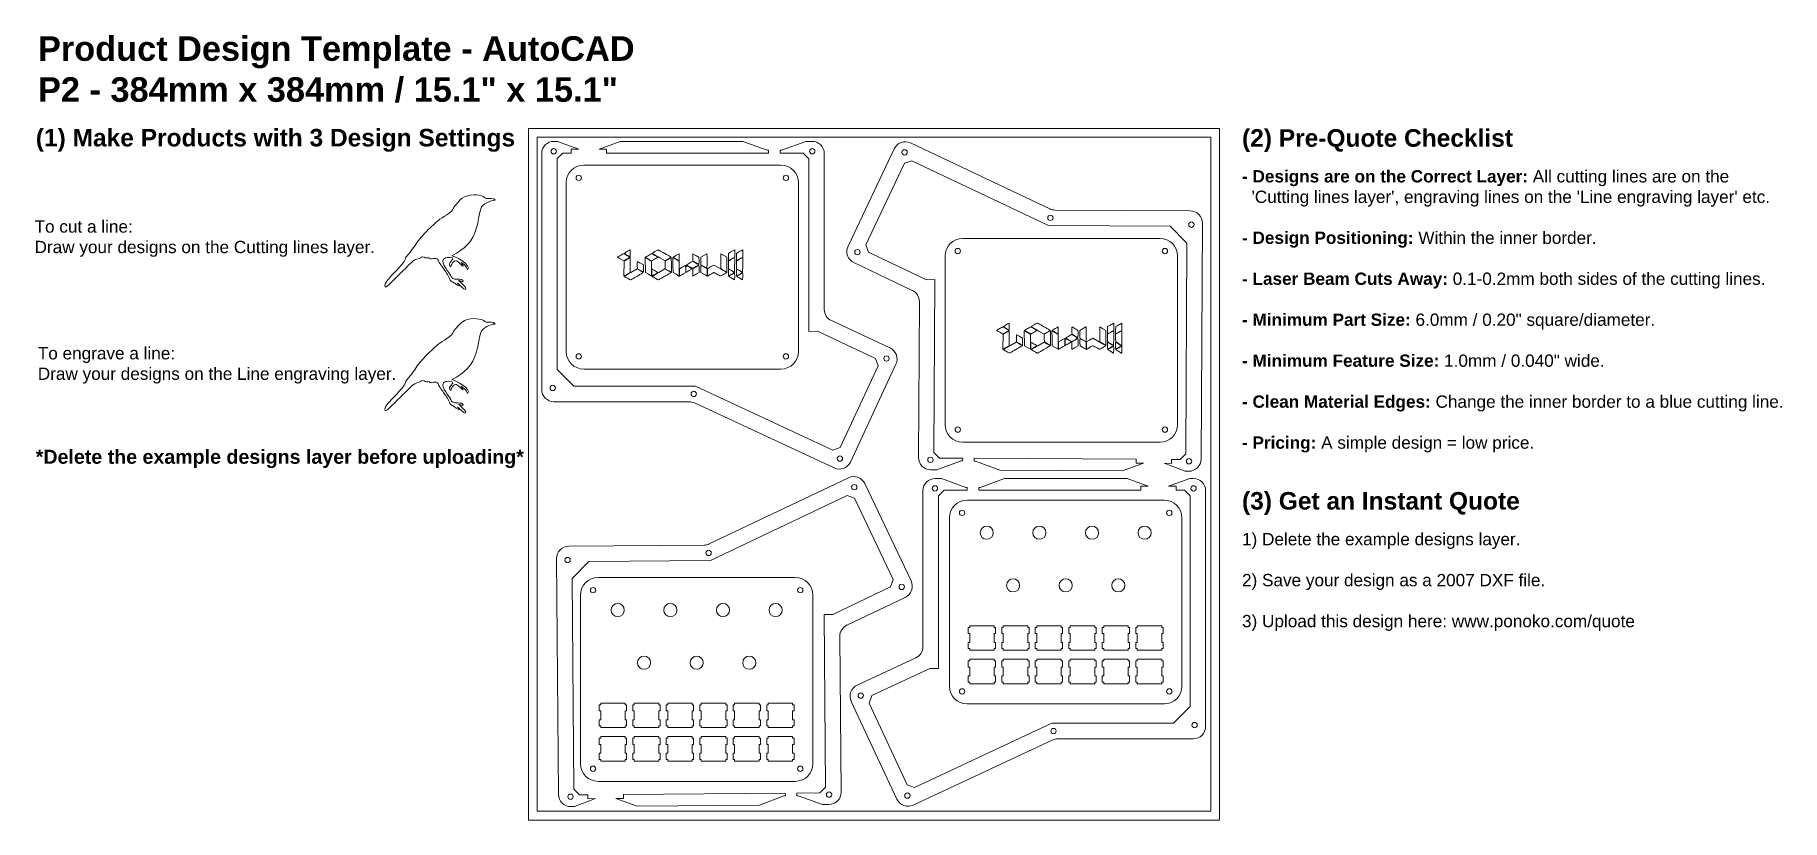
# Model space of a CAD drawing. Header units: millimetres. Extents: x -286 to 710, y -5 to 442.
import ezdxf

# ---------------------------------------------------------------- set-up
doc = ezdxf.new("R2010")
doc.units = ezdxf.units.MM
doc.header["$MEASUREMENT"] = 0
doc.layers.get('0').update_dxf_attribs({"lineweight": 0, "true_color": 0xf6921e})
doc.layers.add('Cutting lines', color=5, linetype='Continuous', lineweight=0)
doc.layers.add('Line engraving', color=1, linetype='Continuous', lineweight=0)
doc.layers.add('Examples - DELETE before uploading', color=7, linetype='Continuous', lineweight=0, true_color=0xf6921e)
doc.styles.add('Annotative', font='arial.ttf')
doc.styles.get("Standard").update_dxf_attribs({"font": 'arial.ttf'})

msp = doc.modelspace()

# ---------------------------------------------------------------- texts
at = {"layer": 'Examples - DELETE before uploading', "lineweight": 0, "attachment_point": 1}
for s, insert, char_height, width in [('{\\fArial|b1|i0|c0|p34;Product Design Template - AutoCAD\\PP2 - 384mm x 384mm / 15.1" x 15.1"}', (-284.51, 441.51), 14, 378.8212), ('{\\fArial|b1|i0|c0|p34;(1) Make Products with 3 Design Settings}', (-285.75, 388.75), 10, 298.9284)]:
    msp.add_mtext(s, dxfattribs=dict(at, insert=insert, char_height=char_height, width=width))
at = {"layer": 'Examples - DELETE before uploading', "lineweight": 0, "attachment_point": 1, "style": 'Annotative'}
for s, insert, char_height, width in [('{\\fArial|b1|i0|c0|p34;\\H2.5x;(2) Pre-Quote Checklist\\P}\\P{\\fArial|b1|i0|c0|p34;\\H1.75x;- Designs are on the Correct Layer:\\fArial|b0|i0|c0|p34; All cutting lines are on the \\P  \'Cutting lines layer\', engraving lines on the \'Line engraving layer\' etc.\\P\\fArial|b1|i0|c0|p34;\\P- Design Positioning:\\fArial|b0|i0|c0|p34; Within the inner border.\\P\\fArial|b1|i0|c0|p34;\\P- Laser Beam Cuts Away: \\fArial|b0|i0|c0|p34;0.1-0.2mm both sides of the cutting lines.\\P\\fArial|b1|i0|c0|p34;\\P- Minimum Part Size:\\fArial|b0|i0|c0|p34; 6.0mm / 0.20" square/diameter.\\P\\fArial|b1|i0|c0|p34;\\P- Minimum Feature Size: \\fArial|b0|i0|c0|p34;1.0mm / 0.040" wide.\\P\\fArial|b1|i0|c0|p34;\\P- Clean Material Edges:\\fArial|b0|i0|c0|p34; Change the inner border to a blue cutting line.\\P\\fArial|b1|i0|c0|p34;\\P- Pricing:\\fArial|b0|i0|c0|p34; A simple design = low price.}\\P\\P\\P\\P{\\fArial|b1|i0|c0|p34;\\H2.5x;(3) Get an Instant Quote\\P}\\P{\\H1.75x;1) Delete the example designs layer.\\P\\P2) Save your design as a 2007 DXF file.\\P\\P3) Upload this design here: www.ponoko.com/quote}', (401.77, 388.57), 4, 405.7157), ('To cut a line:\\PDraw your designs on the Cutting lines layer.', (-286.47, 336.64), 7, 278.9813), ('To engrave a line:\\PDraw your designs on the Line engraving layer.', (-284.62, 264.44), 7, 235.0983), ('{\\fArial|b1|i0|c0|p34;*Delete the example designs layer before uploading*}', (-285.79, 205.96), 8, 393.0713)]:
    msp.add_mtext(s, dxfattribs=dict(at, insert=insert, char_height=char_height, width=width))

# ---------------------------------------------------------------- linework, layer by layer
at = {"lineweight": 0}
for points in [[(-5, -5), (389, -5), (389, 389), (-5, 389)], [(0, 0), (384, 0), (384, 384), (0, 384)]]:
    msp.add_lwpolyline(points, close=True, dxfattribs=at)
at = {"layer": 'Cutting lines', "lineweight": 0}
for p, q in [((9.58, 381.64), (11.64, 381.64)), ((11.64, 381.64), (23.68, 377.2)), ((35.3, 377.21), (47.34, 381.64)), ((47.34, 381.64), (117.22, 381.64)), ((117.22, 381.64), (131.1, 376.53)), ((139.25, 376.53), (153.13, 381.64)), ((153.13, 381.64), (156.67, 381.64)), ((292.16, 343.16), (212.81, 380.72)), ((2.58, 374.64), (2.58, 240.31)), ((19.4, 377.2), (23.68, 377.2)), ((19.4, 374.95), (19.4, 377.2)), ((35.3, 377.21), (39.58, 377.21)), ((39.58, 374.95), (39.58, 377.21)), ((39.58, 374.95), (131.9, 374.95)), ((131.9, 376.53), (131.1, 376.53)), ((131.9, 376.53), (131.9, 374.95)), ((138.45, 376.53), (139.25, 376.53)), ((138.45, 376.53), (138.45, 374.95)), ((163.67, 374.64), (163.67, 285.85)), ((177.2, 321.86), (203.49, 377.39)), ((372.25, 342.03), (295.12, 342.49)), ((378.42, 200.67), (379.21, 334.99)), ((213.85, 296.76), (180.53, 312.54)), ((217.34, 201.61), (217.86, 290.39)), ((167.71, 279.51), (201.12, 263.93)), ((204.51, 254.63), (178.55, 198.95)), ((9.58, 233.31), (86.72, 233.31)), ((89.68, 232.65), (169.24, 195.56)), ((241.74, 199.58), (227.84, 194.55)), ((242.54, 199.57), (241.74, 199.58)), ((242.54, 199.57), (242.55, 201.15)), ((249.09, 199.53), (249.1, 201.11)), ((249.09, 199.53), (249.89, 199.53)), ((341.42, 200.57), (249.1, 201.11)), ((263.74, 194.34), (249.89, 199.53)), ((341.42, 200.57), (341.41, 198.32)), ((361.6, 200.46), (361.59, 198.2)), ((98.12, 152.26), (177.4, 189.98)), ((227.84, 194.55), (224.3, 194.57)), ((230.46, 189.6), (226.92, 189.6)), ((244.34, 184.49), (230.46, 189.6)), ((266.37, 189.6), (252.49, 184.49)), ((333.62, 193.93), (263.74, 194.34)), ((336.25, 189.6), (266.37, 189.6)), ((345.69, 198.29), (333.62, 193.93)), ((348.29, 185.17), (336.25, 189.6)), ((345.69, 198.29), (341.41, 198.32)), ((369.32, 193.72), (357.31, 198.23)), ((361.59, 198.2), (357.31, 198.23)), ((371.95, 189.6), (359.91, 185.17)), ((371.38, 193.71), (369.32, 193.72)), ((374.01, 189.6), (371.95, 189.6)), ((213.12, 131.19), (186.72, 186.67)), ((219.92, 182.6), (219.92, 93.81)), ((245.14, 184.49), (244.34, 184.49)), ((245.14, 184.49), (245.14, 182.91)), ((251.69, 184.49), (252.49, 184.49)), ((251.69, 184.49), (251.69, 182.91)), ((344.01, 182.91), (251.69, 182.91)), ((348.29, 185.17), (344.01, 185.17)), ((344.01, 182.91), (344.01, 185.17)), ((364.19, 185.17), (359.91, 185.17)), ((364.19, 182.91), (364.19, 185.17)), ((381.01, 182.6), (381.01, 48.27)), ((18.04, 150.98), (95.17, 151.58)), ((12.14, 9.6), (11.09, 143.93)), ((176.52, 106.02), (209.81, 121.86)), ((173.22, 10.86), (172.53, 99.65)), ((215.88, 87.47), (182.47, 71.89)), ((179.08, 62.59), (205.05, 6.91)), ((293.92, 40.62), (214.35, 3.52)), ((374.01, 41.27), (296.87, 41.27)), ((49.14, 9.58), (141.46, 10.3)), ((141.47, 8.72), (141.46, 10.3)), ((148.02, 8.77), (148.01, 10.35)), ((19.19, 2.66), (21.25, 2.67)), ((21.25, 2.67), (33.26, 7.2)), ((28.96, 9.42), (28.98, 7.17)), ((28.98, 7.17), (33.26, 7.2)), ((44.88, 7.29), (49.16, 7.33)), ((44.88, 7.29), (56.95, 2.95)), ((49.14, 9.58), (49.16, 7.33)), ((56.95, 2.95), (126.83, 3.5)), ((126.83, 3.5), (140.67, 8.72)), ((141.47, 8.72), (140.67, 8.72)), ((148.02, 8.77), (148.82, 8.78)), ((148.82, 8.78), (162.74, 3.78)), ((162.74, 3.78), (166.28, 3.81))]:
    msp.add_line(p, q, dxfattribs=at)
at = {"layer": 'Cutting lines'}
for p, q in [((26.52, 368.03), (138.97, 368.03)), ((16.52, 261.94), (16.52, 358.03)), ((148.97, 261.94), (148.97, 358.03)), ((242.58, 326.33), (355.03, 326.33)), ((232.58, 220.24), (232.58, 316.33)), ((365.03, 220.24), (365.03, 316.33)), ((138.97, 251.94), (26.52, 251.94)), ((355.03, 210.24), (242.58, 210.24)), ((245.05, 177.2), (357.5, 177.2)), ((235.05, 71.11), (235.05, 167.2)), ((367.5, 71.11), (367.5, 167.2)), ((34.7, 133.14), (147.15, 133.14)), ((24.7, 27.05), (24.7, 123.14)), ((157.15, 27.05), (157.15, 123.14)), ((357.5, 61.11), (245.05, 61.11)), ((147.15, 17.05), (34.7, 17.05))]:
    msp.add_line(p, q, dxfattribs=at)
at = {"layer": 'Cutting lines', "lineweight": 0}
for points in [[(19.4, 374.95), (14.55, 374.95), (11.37, 371.81), (11.39, 251.68), (20.93, 242.14), (90.24, 242.14), (168.48, 205.66), (172.69, 207.15), (194.39, 253.7), (192.85, 257.92), (159.75, 273.42), (154.84, 273.35), (154.83, 371.77), (151.65, 374.95), (138.45, 374.95)], [(361.6, 200.46), (366.45, 200.43), (369.65, 203.55), (370.33, 323.68), (360.85, 333.27), (291.54, 333.67), (213.51, 370.61), (209.3, 369.15), (187.32, 322.73), (188.84, 318.5), (221.85, 302.81), (226.76, 302.85), (226.2, 204.42), (229.35, 201.23), (242.55, 201.15)], [(28.96, 9.42), (24.11, 9.39), (20.9, 12.5), (19.99, 132.63), (29.45, 142.24), (98.76, 142.78), (176.71, 179.87), (180.93, 178.42), (203, 132.04), (201.49, 127.8), (168.51, 112.05), (163.6, 112.08), (164.35, 13.66), (161.21, 10.46), (148.01, 10.35)], [(364.19, 182.91), (369.04, 182.91), (372.22, 179.77), (372.2, 59.64), (362.66, 50.1), (293.35, 50.1), (215.11, 13.62), (210.91, 15.11), (189.2, 61.66), (190.74, 65.88), (223.84, 81.38), (228.75, 81.31), (228.77, 179.73), (231.94, 182.91), (245.14, 182.91)]]:
    msp.add_lwpolyline(points, dxfattribs=at)
at = {"layer": 'Cutting lines'}
for points in [[(260.53, 105.68), (260.53, 104.7), (261.35, 104.7), (261.35, 101.2), (260.53, 101.2), (260.53, 96.19), (261.35, 96.19), (261.35, 92.69), (260.53, 92.69), (260.53, 91.71), (246.56, 91.71), (246.56, 92.69), (245.75, 92.69), (245.75, 96.19), (246.56, 96.19), (246.56, 101.2), (245.75, 101.2), (245.75, 104.7), (246.56, 104.7), (246.56, 105.68)], [(279.62, 105.68), (279.62, 104.7), (280.44, 104.7), (280.44, 101.2), (279.62, 101.2), (279.62, 96.19), (280.44, 96.19), (280.44, 92.69), (279.62, 92.69), (279.62, 91.71), (265.65, 91.71), (265.65, 92.69), (264.84, 92.69), (264.84, 96.19), (265.65, 96.19), (265.65, 101.2), (264.84, 101.2), (264.84, 104.7), (265.65, 104.7), (265.65, 105.68)], [(298.71, 105.68), (298.71, 104.7), (299.53, 104.7), (299.53, 101.2), (298.71, 101.2), (298.71, 96.19), (299.53, 96.19), (299.53, 92.69), (298.71, 92.69), (298.71, 91.71), (284.74, 91.71), (284.74, 92.69), (283.93, 92.69), (283.93, 96.19), (284.74, 96.19), (284.74, 101.2), (283.93, 101.2), (283.93, 104.7), (284.74, 104.7), (284.74, 105.68)], [(317.8, 105.68), (317.8, 104.7), (318.62, 104.7), (318.62, 101.2), (317.8, 101.2), (317.8, 96.19), (318.62, 96.19), (318.62, 92.69), (317.8, 92.69), (317.8, 91.71), (303.83, 91.71), (303.83, 92.69), (303.02, 92.69), (303.02, 96.19), (303.83, 96.19), (303.83, 101.2), (303.02, 101.2), (303.02, 104.7), (303.83, 104.7), (303.83, 105.68)], [(336.89, 105.68), (336.89, 104.7), (337.71, 104.7), (337.71, 101.2), (336.89, 101.2), (336.89, 96.19), (337.71, 96.19), (337.71, 92.69), (336.89, 92.69), (336.89, 91.71), (322.92, 91.71), (322.92, 92.69), (322.11, 92.69), (322.11, 96.19), (322.92, 96.19), (322.92, 101.2), (322.11, 101.2), (322.11, 104.7), (322.92, 104.7), (322.92, 105.68)], [(355.98, 105.68), (355.98, 104.7), (356.8, 104.7), (356.8, 101.2), (355.98, 101.2), (355.98, 96.19), (356.8, 96.19), (356.8, 92.69), (355.98, 92.69), (355.98, 91.71), (342.01, 91.71), (342.01, 92.69), (341.2, 92.69), (341.2, 96.19), (342.01, 96.19), (342.01, 101.2), (341.2, 101.2), (341.2, 104.7), (342.01, 104.7), (342.01, 105.68)], [(260.53, 86.59), (260.53, 85.61), (261.35, 85.61), (261.35, 82.11), (260.53, 82.11), (260.53, 77.1), (261.35, 77.1), (261.35, 73.6), (260.53, 73.6), (260.53, 72.62), (246.56, 72.62), (246.56, 73.6), (245.75, 73.6), (245.75, 77.1), (246.56, 77.1), (246.56, 82.11), (245.75, 82.11), (245.75, 85.61), (246.56, 85.61), (246.56, 86.59)], [(279.62, 86.59), (279.62, 85.61), (280.44, 85.61), (280.44, 82.11), (279.62, 82.11), (279.62, 77.1), (280.44, 77.1), (280.44, 73.6), (279.62, 73.6), (279.62, 72.62), (265.65, 72.62), (265.65, 73.6), (264.84, 73.6), (264.84, 77.1), (265.65, 77.1), (265.65, 82.11), (264.84, 82.11), (264.84, 85.61), (265.65, 85.61), (265.65, 86.59)], [(298.71, 86.59), (298.71, 85.61), (299.53, 85.61), (299.53, 82.11), (298.71, 82.11), (298.71, 77.1), (299.53, 77.1), (299.53, 73.6), (298.71, 73.6), (298.71, 72.62), (284.74, 72.62), (284.74, 73.6), (283.93, 73.6), (283.93, 77.1), (284.74, 77.1), (284.74, 82.11), (283.93, 82.11), (283.93, 85.61), (284.74, 85.61), (284.74, 86.59)], [(317.8, 86.59), (317.8, 85.61), (318.62, 85.61), (318.62, 82.11), (317.8, 82.11), (317.8, 77.1), (318.62, 77.1), (318.62, 73.6), (317.8, 73.6), (317.8, 72.62), (303.83, 72.62), (303.83, 73.6), (303.02, 73.6), (303.02, 77.1), (303.83, 77.1), (303.83, 82.11), (303.02, 82.11), (303.02, 85.61), (303.83, 85.61), (303.83, 86.59)], [(336.89, 86.59), (336.89, 85.61), (337.71, 85.61), (337.71, 82.11), (336.89, 82.11), (336.89, 77.1), (337.71, 77.1), (337.71, 73.6), (336.89, 73.6), (336.89, 72.62), (322.92, 72.62), (322.92, 73.6), (322.11, 73.6), (322.11, 77.1), (322.92, 77.1), (322.92, 82.11), (322.11, 82.11), (322.11, 85.61), (322.92, 85.61), (322.92, 86.59)], [(355.98, 86.59), (355.98, 85.61), (356.8, 85.61), (356.8, 82.11), (355.98, 82.11), (355.98, 77.1), (356.8, 77.1), (356.8, 73.6), (355.98, 73.6), (355.98, 72.62), (342.01, 72.62), (342.01, 73.6), (341.2, 73.6), (341.2, 77.1), (342.01, 77.1), (342.01, 82.11), (341.2, 82.11), (341.2, 85.61), (342.01, 85.61), (342.01, 86.59)], [(50.19, 61.62), (50.19, 60.64), (51, 60.64), (51, 57.14), (50.19, 57.14), (50.19, 52.13), (51, 52.13), (51, 48.63), (50.19, 48.63), (50.19, 47.65), (36.22, 47.65), (36.22, 48.63), (35.41, 48.63), (35.41, 52.13), (36.22, 52.13), (36.22, 57.14), (35.41, 57.14), (35.41, 60.64), (36.22, 60.64), (36.22, 61.62)], [(69.28, 61.62), (69.28, 60.64), (70.09, 60.64), (70.09, 57.14), (69.28, 57.14), (69.28, 52.13), (70.09, 52.13), (70.09, 48.63), (69.28, 48.63), (69.28, 47.65), (55.31, 47.65), (55.31, 48.63), (54.5, 48.63), (54.5, 52.13), (55.31, 52.13), (55.31, 57.14), (54.5, 57.14), (54.5, 60.64), (55.31, 60.64), (55.31, 61.62)], [(88.37, 61.62), (88.37, 60.64), (89.18, 60.64), (89.18, 57.14), (88.37, 57.14), (88.37, 52.13), (89.18, 52.13), (89.18, 48.63), (88.37, 48.63), (88.37, 47.65), (74.4, 47.65), (74.4, 48.63), (73.59, 48.63), (73.59, 52.13), (74.4, 52.13), (74.4, 57.14), (73.59, 57.14), (73.59, 60.64), (74.4, 60.64), (74.4, 61.62)], [(107.46, 61.62), (107.46, 60.64), (108.27, 60.64), (108.27, 57.14), (107.46, 57.14), (107.46, 52.13), (108.27, 52.13), (108.27, 48.63), (107.46, 48.63), (107.46, 47.65), (93.49, 47.65), (93.49, 48.63), (92.68, 48.63), (92.68, 52.13), (93.49, 52.13), (93.49, 57.14), (92.68, 57.14), (92.68, 60.64), (93.49, 60.64), (93.49, 61.62)], [(126.55, 61.62), (126.55, 60.64), (127.36, 60.64), (127.36, 57.14), (126.55, 57.14), (126.55, 52.13), (127.36, 52.13), (127.36, 48.63), (126.55, 48.63), (126.55, 47.65), (112.58, 47.65), (112.58, 48.63), (111.77, 48.63), (111.77, 52.13), (112.58, 52.13), (112.58, 57.14), (111.77, 57.14), (111.77, 60.64), (112.58, 60.64), (112.58, 61.62)], [(145.64, 61.62), (145.64, 60.64), (146.45, 60.64), (146.45, 57.14), (145.64, 57.14), (145.64, 52.13), (146.45, 52.13), (146.45, 48.63), (145.64, 48.63), (145.64, 47.65), (131.67, 47.65), (131.67, 48.63), (130.86, 48.63), (130.86, 52.13), (131.67, 52.13), (131.67, 57.14), (130.86, 57.14), (130.86, 60.64), (131.67, 60.64), (131.67, 61.62)], [(50.19, 42.53), (50.19, 41.55), (51, 41.55), (51, 38.05), (50.19, 38.05), (50.19, 33.04), (51, 33.04), (51, 29.54), (50.19, 29.54), (50.19, 28.56), (36.22, 28.56), (36.22, 29.54), (35.41, 29.54), (35.41, 33.04), (36.22, 33.04), (36.22, 38.05), (35.41, 38.05), (35.41, 41.55), (36.22, 41.55), (36.22, 42.53)], [(69.28, 42.53), (69.28, 41.55), (70.09, 41.55), (70.09, 38.05), (69.28, 38.05), (69.28, 33.04), (70.09, 33.04), (70.09, 29.54), (69.28, 29.54), (69.28, 28.56), (55.31, 28.56), (55.31, 29.54), (54.5, 29.54), (54.5, 33.04), (55.31, 33.04), (55.31, 38.05), (54.5, 38.05), (54.5, 41.55), (55.31, 41.55), (55.31, 42.53)], [(88.37, 42.53), (88.37, 41.55), (89.18, 41.55), (89.18, 38.05), (88.37, 38.05), (88.37, 33.04), (89.18, 33.04), (89.18, 29.54), (88.37, 29.54), (88.37, 28.56), (74.4, 28.56), (74.4, 29.54), (73.59, 29.54), (73.59, 33.04), (74.4, 33.04), (74.4, 38.05), (73.59, 38.05), (73.59, 41.55), (74.4, 41.55), (74.4, 42.53)], [(107.46, 42.53), (107.46, 41.55), (108.27, 41.55), (108.27, 38.05), (107.46, 38.05), (107.46, 33.04), (108.27, 33.04), (108.27, 29.54), (107.46, 29.54), (107.46, 28.56), (93.49, 28.56), (93.49, 29.54), (92.68, 29.54), (92.68, 33.04), (93.49, 33.04), (93.49, 38.05), (92.68, 38.05), (92.68, 41.55), (93.49, 41.55), (93.49, 42.53)], [(126.55, 42.53), (126.55, 41.55), (127.36, 41.55), (127.36, 38.05), (126.55, 38.05), (126.55, 33.04), (127.36, 33.04), (127.36, 29.54), (126.55, 29.54), (126.55, 28.56), (112.58, 28.56), (112.58, 29.54), (111.77, 29.54), (111.77, 33.04), (112.58, 33.04), (112.58, 38.05), (111.77, 38.05), (111.77, 41.55), (112.58, 41.55), (112.58, 42.53)], [(145.64, 42.53), (145.64, 41.55), (146.45, 41.55), (146.45, 38.05), (145.64, 38.05), (145.64, 33.04), (146.45, 33.04), (146.45, 29.54), (145.64, 29.54), (145.64, 28.56), (131.67, 28.56), (131.67, 29.54), (130.86, 29.54), (130.86, 33.04), (131.67, 33.04), (131.67, 38.05), (130.86, 38.05), (130.86, 41.55), (131.67, 41.55), (131.67, 42.53)]]:
    msp.add_lwpolyline(points, close=True, dxfattribs=at)
at = {"layer": 'Cutting lines', "lineweight": 0}
for centre in [(9.44, 375.99), (156.82, 375.98), (209.47, 375.37), (23.7, 360.85), (141.79, 360.85), (292.55, 338.06), (372.94, 334.18), (182.55, 318.51), (239.76, 319.15), (357.85, 319.15), (23.7, 259.12), (141.79, 259.12), (199.14, 257.94), (8.85, 241.16), (89.25, 237.76), (239.76, 217.42), (357.85, 217.42), (172.56, 200.92), (224.18, 200.23), (371.56, 199.36), (180.75, 184.64), (226.77, 183.94), (374.16, 183.95), (242.23, 170.02), (360.32, 170.02), (17.36, 143.13), (97.74, 147.16), (31.88, 125.96), (149.97, 125.96), (207.78, 127.83), (242.23, 68.29), (360.32, 68.29), (184.45, 65.9), (374.74, 49.12), (294.34, 45.72), (31.88, 24.23), (149.97, 24.23), (166.38, 9.47), (211.04, 8.89), (19, 8.31)]:
    msp.add_circle(centre, 1.52, dxfattribs=at)
at = {"layer": 'Cutting lines'}
for centre in [(256.27, 158.7), (286.27, 158.7), (316.27, 158.7), (346.27, 158.7), (271.27, 128.7), (301.27, 128.7), (331.27, 128.7), (45.93, 114.64), (75.93, 114.64), (105.93, 114.64), (135.93, 114.64), (60.93, 84.64), (90.93, 84.64), (120.93, 84.64)]:
    msp.add_circle(centre, 3.75, dxfattribs=at)
at = {"layer": 'Cutting lines', "lineweight": 0}
for centre, start, end in [((9.58, 374.64), 90, 180), ((156.67, 374.64), 0, 90), ((209.82, 374.39), 64.66977, 154.66536), ((295.16, 349.49), 244.66977, 269.66524), ((372.21, 335.03), 359.66517, 89.66524), ((183.53, 318.86), 154.66536, 244.66704), ((210.86, 290.44), 359.66517, 64.66704), ((170.67, 285.85), 180, 245.00187), ((198.17, 257.58), 335.00019, 65.00187), ((9.58, 240.31), 180, 270.00007), ((86.72, 226.31), 65.0046, 90.00007), ((224.34, 201.57), 179.66517, 269.66517), ((371.42, 200.71), 269.66517, 359.66517), ((172.2, 201.9), 245.0046, 335.00019), ((180.4, 183.66), 25.44712, 115.44271), ((226.92, 182.6), 90, 180), ((374.01, 182.6), 0, 90), ((18.09, 143.98), 90.44724, 180.44731), ((95.11, 158.58), 270.44724, 295.44271), ((206.8, 128.18), 295.44543, 25.44712), ((179.53, 99.7), 115.44543, 180.44731), ((212.92, 93.81), 294.99813, 0), ((185.43, 65.55), 114.99813, 204.99981), ((296.87, 34.27), 89.99993, 114.9954), ((374.01, 48.27), 269.99993, 0), ((166.22, 10.81), 270.44731, 0.44731), ((19.14, 9.66), 180.44731, 270.44731), ((211.39, 9.86), 204.99981, 294.9954)]:
    msp.add_arc(centre, 7, start, end, dxfattribs=at)
at = {"layer": 'Cutting lines'}
for centre, start, end in [((26.52, 358.03), 90, 180), ((138.97, 358.03), 0, 90), ((242.58, 316.33), 90, 180), ((355.03, 316.33), 0, 90), ((26.52, 261.94), 180, 270), ((138.97, 261.94), 270, 0), ((242.58, 220.24), 180, 270), ((355.03, 220.24), 270, 0), ((245.05, 167.2), 90, 180), ((357.5, 167.2), 0, 90), ((34.7, 123.14), 90, 180), ((147.15, 123.14), 0, 90), ((245.05, 71.11), 180, 270), ((357.5, 71.11), 270, 0), ((34.7, 27.05), 180, 270), ((147.15, 27.05), 270, 0)]:
    msp.add_arc(centre, 10, start, end, dxfattribs=at)
at = {"layer": 'Examples - DELETE before uploading', "color": 5, "lineweight": 9}
msp.add_open_spline([(-47.44, 344.15), (-44.07, 348.39), (-41.92, 351.17), (-35.94, 351.16), (-34.1, 351.16), (-32.12, 350.97), (-30.47, 350.07), (-30.12, 349.89), (-29.5, 349.17), (-29.1, 349.16), (-27.61, 349.11), (-24.69, 349.57), (-23.9, 348.11), (-26.62, 347.92), (-31.21, 346.18), (-32.13, 343.23), (-33.23, 339.69), (-33.47, 335.9), (-34.5, 332.33), (-36.78, 324.42), (-41.38, 320.09), (-48.65, 316.51), (-46.52, 316.03), (-37.15, 311.17), (-39.61, 308.49), (-39.93, 310.41), (-42.3, 311.98), (-43.29, 312.65), (-40.61, 308.15), (-43.82, 312.2), (-44.86, 312.83), (-46.3, 313.72), (-45.51, 313.77), (-47.08, 313.39), (-47.61, 313.26), (-48.94, 311.75), (-48.93, 311.17), (-48.92, 308.9), (-50.48, 310.99), (-50.02, 311.92), (-49.66, 312.66), (-48.16, 314.16), (-48.04, 314.49), (-47.48, 315.91), (-51.64, 315.49), (-52.3, 315.26), (-56.28, 313.88), (-50.93, 308), (-49.73, 305.97), (-49.01, 304.74), (-48.65, 303.48), (-47.14, 303.13), (-47.32, 303.17), (-40.51, 303.45), (-42.62, 301.66), (-42.58, 301.69), (-44.21, 302.45), (-44.76, 302.39), (-44.58, 302.41), (-39.62, 297.79), (-40.84, 297.29), (-41.44, 297.06), (-44.77, 300.33), (-45.32, 300.78), (-45.12, 300.62), (-44.08, 299.52), (-44.47, 299.25), (-44.49, 299.23), (-49.8, 302.31), (-49.85, 302.87), (-50, 304.72), (-52.02, 307.11), (-52.92, 308.61), (-53.75, 310.01), (-56.01, 312.42), (-56.44, 313.93), (-57.11, 316.31), (-61.86, 313.72), (-61.52, 315.27), (-62.55, 315.21), (-63.62, 315.12), (-64.47, 315.66), (-65.49, 316.31), (-66.27, 315.23), (-67.27, 314.93), (-69.31, 314.32), (-70.17, 314.09), (-71.62, 312.67), (-75.94, 308.41), (-80.25, 304.16), (-84.57, 299.92), (-85.32, 299.18), (-86.9, 297.68), (-86.73, 299.67), (-86.58, 301.42), (-85.13, 302.64), (-83.99, 304), (-82.46, 305.81), (-74.08, 313.77), (-74.91, 315.6), (-74.77, 315.28), (-70.05, 321.61), (-69.6, 322.34), (-67.99, 325), (-65.82, 327.25), (-63.73, 329.59), (-61.52, 332.05), (-59.07, 334.19), (-56.58, 336.36), (-53.74, 338.83), (-48.7, 340.44), (-47.44, 344.15), (-47.44, 344.15), (-47.44, 344.15), (-47.44, 344.15)], degree=3, knots=[0, 0, 0, 0, 1, 1, 1, 2, 2, 2, 3, 3, 3, 4, 4, 4, 5, 5, 5, 6, 6, 6, 7, 7, 7, 8, 8, 8, 9, 9, 9, 10, 10, 10, 11, 11, 11, 12, 12, 12, 13, 13, 13, 14, 14, 14, 15, 15, 15, 16, 16, 16, 17, 17, 17, 18, 18, 18, 19, 19, 19, 20, 20, 20, 21, 21, 21, 22, 22, 22, 23, 23, 23, 24, 24, 24, 25, 25, 25, 26, 26, 26, 27, 27, 27, 28, 28, 28, 29, 29, 29, 30, 30, 30, 31, 31, 31, 32, 32, 32, 33, 33, 33, 34, 34, 34, 35, 35, 35, 36, 36, 36, 37, 37, 37, 38, 38, 38, 38], dxfattribs=at)
at = {"layer": 'Examples - DELETE before uploading', "color": 1, "lineweight": 9}
msp.add_open_spline([(-47.44, 273.63), (-44.07, 277.87), (-41.92, 280.65), (-35.94, 280.64), (-34.1, 280.64), (-32.12, 280.45), (-30.47, 279.56), (-30.12, 279.37), (-29.5, 278.65), (-29.1, 278.64), (-27.61, 278.6), (-24.69, 279.05), (-23.9, 277.59), (-26.62, 277.4), (-31.21, 275.66), (-32.13, 272.71), (-33.23, 269.17), (-33.47, 265.38), (-34.5, 261.81), (-36.78, 253.9), (-41.38, 249.57), (-48.65, 245.99), (-46.52, 245.51), (-37.15, 240.65), (-39.61, 237.97), (-39.93, 239.89), (-42.3, 241.46), (-43.29, 242.13), (-40.61, 237.63), (-43.82, 241.68), (-44.86, 242.31), (-46.3, 243.2), (-45.51, 243.25), (-47.08, 242.87), (-47.61, 242.74), (-48.94, 241.23), (-48.93, 240.65), (-48.92, 238.38), (-50.48, 240.47), (-50.02, 241.4), (-49.66, 242.14), (-48.16, 243.64), (-48.04, 243.97), (-47.48, 245.39), (-51.64, 244.97), (-52.3, 244.74), (-56.28, 243.36), (-50.93, 237.48), (-49.73, 235.45), (-49.01, 234.22), (-48.65, 232.96), (-47.14, 232.61), (-47.32, 232.65), (-40.51, 232.93), (-42.62, 231.14), (-42.58, 231.17), (-44.21, 231.93), (-44.76, 231.87), (-44.58, 231.89), (-39.62, 227.27), (-40.84, 226.77), (-41.44, 226.54), (-44.77, 229.81), (-45.32, 230.26), (-45.12, 230.1), (-44.08, 229), (-44.47, 228.73), (-44.49, 228.71), (-49.8, 231.79), (-49.85, 232.35), (-50, 234.2), (-52.02, 236.59), (-52.92, 238.09), (-53.75, 239.49), (-56.01, 241.9), (-56.44, 243.41), (-57.11, 245.79), (-61.86, 243.2), (-61.52, 244.75), (-62.55, 244.69), (-63.62, 244.6), (-64.47, 245.14), (-65.49, 245.79), (-66.27, 244.71), (-67.27, 244.41), (-69.31, 243.8), (-70.17, 243.57), (-71.62, 242.15), (-75.94, 237.9), (-80.25, 233.64), (-84.57, 229.4), (-85.32, 228.66), (-86.9, 227.16), (-86.73, 229.15), (-86.58, 230.9), (-85.13, 232.12), (-83.99, 233.48), (-82.46, 235.29), (-74.08, 243.25), (-74.91, 245.08), (-74.77, 244.76), (-70.05, 251.09), (-69.6, 251.82), (-67.99, 254.48), (-65.82, 256.73), (-63.73, 259.07), (-61.52, 261.53), (-59.07, 263.67), (-56.58, 265.84), (-53.74, 268.31), (-48.7, 269.92), (-47.44, 273.63), (-47.44, 273.63), (-47.44, 273.63), (-47.44, 273.63)], degree=3, knots=[0, 0, 0, 0, 1, 1, 1, 2, 2, 2, 3, 3, 3, 4, 4, 4, 5, 5, 5, 6, 6, 6, 7, 7, 7, 8, 8, 8, 9, 9, 9, 10, 10, 10, 11, 11, 11, 12, 12, 12, 13, 13, 13, 14, 14, 14, 15, 15, 15, 16, 16, 16, 17, 17, 17, 18, 18, 18, 19, 19, 19, 20, 20, 20, 21, 21, 21, 22, 22, 22, 23, 23, 23, 24, 24, 24, 25, 25, 25, 26, 26, 26, 27, 27, 27, 28, 28, 28, 29, 29, 29, 30, 30, 30, 31, 31, 31, 32, 32, 32, 33, 33, 33, 34, 34, 34, 35, 35, 35, 36, 36, 36, 37, 37, 37, 38, 38, 38, 38], dxfattribs=at)
at = {"layer": 'Line engraving', "linetype": 'Continuous'}
for p, q in [((50.93, 318.62), (51.56, 318.99)), ((51.56, 318.99), (52.13, 319.32)), ((52.13, 319.32), (52.53, 319.55)), ((52.53, 319.55), (52.61, 319.6)), ((52.61, 319.6), (53, 319.85)), ((53, 319.85), (53, 319.85)), ((53, 319.85), (53.01, 319.85)), ((53, 319.85), (53, 319.85)), ((53, 319.85), (53, 319.85)), ((53, 319.85), (53, 319.85)), ((53, 319.85), (53, 319.85)), ((53, 319.85), (53, 319.85)), ((53, 319.85), (53, 319.85)), ((53, 319.85), (53, 319.85)), ((53, 319.85), (53, 319.85)), ((53, 319.85), (53, 319.85)), ((53.01, 319.85), (53.01, 319.85)), ((53.01, 319.85), (53.01, 319.85)), ((53.01, 319.85), (53.01, 319.85)), ((53.01, 319.85), (53.01, 319.85)), ((53.01, 319.85), (53.01, 319.84)), ((53.01, 319.84), (53.01, 319.84)), ((53.01, 319.84), (53.01, 319.84)), ((53.01, 319.84), (53.02, 319.84)), ((53.02, 319.84), (53.02, 319.84)), ((53.02, 319.84), (53.02, 319.84)), ((53.02, 319.84), (53.02, 319.84)), ((53.02, 319.84), (53.02, 319.84)), ((53.02, 319.84), (53.02, 319.83)), ((53.02, 319.83), (53.02, 319.83)), ((53.02, 319.83), (53.02, 319.83)), ((53.02, 319.83), (53.02, 317.87)), ((65.48, 317.81), (67.16, 318.81)), ((67.16, 318.81), (67.84, 319.2)), ((67.16, 318.81), (67.16, 318.81)), ((67.16, 318.81), (67.16, 318.81)), ((67.84, 319.2), (68.42, 319.52)), ((67.84, 319.2), (67.84, 319.2)), ((67.84, 319.2), (67.84, 319.2)), ((68.42, 319.52), (68.84, 319.73)), ((68.42, 319.52), (68.42, 319.52)), ((68.42, 319.52), (68.42, 319.52)), ((68.84, 319.73), (69.03, 319.8)), ((68.84, 319.73), (68.84, 319.73)), ((68.84, 319.73), (68.84, 319.73)), ((69.03, 319.8), (69.03, 319.8)), ((69.03, 319.8), (69.03, 319.8)), ((69.03, 319.8), (69.03, 319.8)), ((69.03, 319.8), (69.04, 319.8)), ((69.04, 319.8), (69.04, 319.8)), ((69.04, 319.8), (69.04, 319.8)), ((69.04, 319.8), (69.04, 319.8)), ((69.04, 319.8), (69.04, 319.8)), ((69.04, 319.8), (69.04, 319.8)), ((69.04, 319.8), (69.23, 319.72)), ((69.04, 319.8), (69.04, 319.8)), ((69.23, 319.72), (69.23, 319.72)), ((69.23, 319.72), (69.23, 319.72)), ((69.23, 319.72), (69.65, 319.5)), ((69.65, 319.5), (69.65, 319.5)), ((69.65, 319.5), (69.65, 319.5)), ((69.65, 319.5), (70.28, 319.17)), ((70.28, 319.17), (70.28, 319.17)), ((70.28, 319.17), (70.28, 319.17)), ((70.28, 319.17), (71.04, 318.75)), ((71.04, 318.75), (71.04, 318.75)), ((71.04, 318.75), (71.04, 318.75)), ((71.04, 318.75), (71.9, 318.27)), ((110.47, 318.62), (111.17, 319.02)), ((111.17, 319.02), (111.63, 319.28)), ((111.17, 319.02), (111.17, 319.02)), ((111.17, 319.02), (111.17, 319.02)), ((111.63, 319.28), (112.6, 319.83)), ((111.63, 319.28), (111.63, 319.28)), ((111.63, 319.28), (111.63, 319.28)), ((112.6, 319.83), (112.6, 319.83)), ((112.6, 319.83), (112.61, 319.83)), ((112.61, 319.83), (112.61, 319.83)), ((112.61, 319.83), (112.61, 319.83)), ((112.61, 319.83), (112.61, 319.83)), ((112.61, 319.83), (112.61, 319.83)), ((112.61, 319.83), (112.61, 319.83)), ((112.61, 319.83), (112.61, 319.83)), ((112.61, 319.83), (112.61, 319.83)), ((112.61, 319.83), (112.62, 319.83)), ((112.61, 319.83), (112.61, 319.83)), ((112.61, 319.83), (112.61, 319.83)), ((112.61, 319.83), (112.61, 319.83)), ((112.62, 319.83), (112.62, 319.83)), ((112.62, 319.83), (112.62, 319.83)), ((112.62, 319.83), (112.62, 319.83)), ((112.62, 319.83), (112.62, 319.83)), ((112.62, 319.83), (112.62, 319.83)), ((112.62, 319.83), (112.62, 319.83)), ((112.62, 319.83), (112.62, 319.83)), ((112.62, 319.83), (112.62, 319.82)), ((112.62, 319.82), (112.62, 319.82)), ((112.62, 319.82), (112.62, 317.73)), ((115.04, 318.62), (115.74, 319.02)), ((115.74, 319.02), (116.2, 319.28)), ((115.74, 319.02), (115.74, 319.02)), ((115.74, 319.02), (115.74, 319.02)), ((116.2, 319.28), (117.17, 319.83)), ((116.2, 319.28), (116.2, 319.28)), ((116.2, 319.28), (116.2, 319.28)), ((117.17, 319.83), (117.17, 319.83)), ((117.17, 319.83), (117.18, 319.83)), ((117.18, 319.83), (117.18, 319.83)), ((117.18, 319.83), (117.18, 319.83)), ((117.18, 319.83), (117.18, 319.83)), ((117.18, 319.83), (117.19, 319.83)), ((117.18, 319.83), (117.18, 319.83)), ((117.18, 319.83), (117.18, 319.83)), ((117.18, 319.83), (117.18, 319.83)), ((117.19, 319.83), (117.19, 319.83)), ((117.19, 319.83), (117.19, 319.83)), ((117.19, 319.83), (117.19, 319.83)), ((117.19, 319.83), (117.19, 319.83)), ((117.19, 319.83), (117.19, 319.83)), ((117.19, 319.83), (117.19, 319.83)), ((117.19, 319.83), (117.19, 319.83)), ((117.19, 319.83), (117.19, 319.83)), ((117.19, 319.83), (117.2, 319.83)), ((117.2, 319.82), (117.19, 317.73)), ((117.2, 319.83), (117.2, 319.83)), ((117.2, 319.83), (117.2, 319.83)), ((117.2, 319.83), (117.2, 319.82)), ((117.2, 319.82), (117.2, 319.82)), ((45.88, 315.65), (46.02, 315.76)), ((45.88, 315.64), (45.88, 315.65)), ((45.88, 315.65), (45.88, 315.65)), ((45.88, 315.65), (45.88, 315.65)), ((45.88, 315.65), (45.88, 315.65)), ((45.88, 315.65), (45.88, 315.65)), ((45.88, 315.65), (45.88, 315.65)), ((45.88, 315.65), (45.88, 315.65)), ((45.88, 315.65), (45.88, 315.65)), ((45.88, 315.63), (45.88, 315.64)), ((45.88, 315.64), (45.88, 315.64)), ((45.88, 315.64), (45.88, 315.64)), ((45.88, 315.64), (45.88, 315.64)), ((45.88, 315.64), (45.88, 315.64)), ((45.88, 315.64), (45.88, 315.64)), ((45.88, 315.64), (45.88, 315.64)), ((45.88, 315.64), (45.88, 315.64)), ((46.01, 315.52), (45.88, 315.63)), ((45.88, 315.63), (45.88, 315.63)), ((45.88, 315.63), (45.88, 315.63)), ((45.88, 315.63), (45.88, 315.63)), ((45.88, 315.63), (45.88, 315.63)), ((45.88, 315.63), (45.88, 315.63)), ((45.88, 315.63), (45.88, 315.63)), ((46.02, 315.52), (46.01, 315.52)), ((46.02, 315.76), (46.39, 315.99)), ((46.02, 315.76), (46.02, 315.76)), ((46.02, 315.76), (46.02, 315.76)), ((46.39, 315.28), (46.02, 315.52)), ((46.02, 315.52), (46.02, 315.52)), ((46.39, 315.99), (46.91, 316.3)), ((46.39, 315.99), (46.39, 315.99)), ((46.39, 315.99), (46.39, 315.99)), ((46.94, 314.94), (46.39, 315.28)), ((46.39, 315.28), (46.39, 315.28)), ((46.39, 315.28), (46.39, 315.28)), ((46.91, 316.3), (47.51, 316.65)), ((46.91, 316.3), (46.91, 316.3)), ((46.91, 316.3), (46.91, 316.3)), ((47.61, 314.54), (46.94, 314.94)), ((46.94, 314.94), (46.94, 314.94)), ((46.94, 314.94), (46.94, 314.94)), ((47.51, 316.65), (48.13, 316.99)), ((47.51, 316.65), (47.51, 316.65)), ((47.51, 316.65), (47.51, 316.65)), ((49.34, 313.53), (47.61, 314.54)), ((47.61, 314.54), (47.61, 314.54)), ((47.61, 314.54), (47.61, 314.54)), ((48.13, 316.99), (48.69, 317.29)), ((48.13, 316.99), (48.13, 316.99)), ((48.13, 316.99), (48.13, 316.99)), ((48.69, 317.29), (49.12, 317.51)), ((48.69, 317.29), (48.69, 317.29)), ((48.69, 317.29), (48.69, 317.29)), ((49.12, 317.51), (49.34, 317.61)), ((49.12, 317.51), (49.12, 317.51)), ((49.12, 317.51), (49.12, 317.51)), ((49.34, 317.61), (49.35, 317.61)), ((49.35, 313.53), (49.34, 313.53)), ((49.34, 313.53), (49.34, 313.53)), ((49.34, 313.53), (49.34, 313.53)), ((49.34, 313.53), (49.34, 313.53)), ((49.34, 313.53), (49.34, 313.53)), ((49.34, 313.53), (49.34, 313.53)), ((49.34, 313.53), (49.34, 313.53)), ((49.35, 317.61), (49.35, 317.61)), ((49.35, 317.61), (49.36, 317.61)), ((49.36, 313.53), (49.35, 313.53)), ((49.35, 313.53), (49.35, 313.53)), ((49.35, 313.53), (49.35, 313.53)), ((49.35, 313.53), (49.35, 313.53)), ((49.35, 313.53), (49.35, 313.53)), ((49.36, 317.61), (49.37, 317.61)), ((49.36, 317.61), (49.36, 317.61)), ((49.36, 317.61), (49.36, 317.61)), ((49.36, 317.61), (49.36, 317.61)), ((49.87, 313.84), (49.36, 313.53)), ((49.36, 313.53), (49.36, 313.53)), ((49.36, 313.53), (49.36, 313.53)), ((49.37, 317.61), (49.37, 317.61)), ((49.37, 317.61), (49.37, 317.61)), ((49.37, 317.61), (49.56, 317.53)), ((49.43, 304.86), (49.52, 313.42)), ((49.52, 313.43), (50.29, 313.88)), ((49.52, 313.42), (49.52, 313.43)), ((49.52, 313.43), (49.52, 313.43)), ((49.52, 313.43), (49.52, 313.43)), ((49.52, 313.43), (49.52, 313.43)), ((49.52, 313.43), (49.52, 313.43)), ((49.52, 313.43), (49.52, 313.43)), ((49.52, 313.43), (49.52, 313.43)), ((49.52, 313.43), (49.52, 313.43)), ((49.52, 313.43), (49.52, 313.43)), ((49.52, 313.42), (49.52, 313.42)), ((49.56, 317.53), (49.56, 317.53)), ((49.56, 317.53), (49.56, 317.53)), ((49.56, 317.53), (49.97, 317.32)), ((49.7, 317.78), (49.8, 317.9)), ((49.7, 317.77), (49.7, 317.78)), ((49.7, 317.78), (49.7, 317.78)), ((49.7, 317.78), (49.7, 317.78)), ((49.7, 317.78), (49.7, 317.78)), ((49.7, 317.78), (49.7, 317.78)), ((49.7, 317.78), (49.7, 317.78)), ((49.7, 317.78), (49.7, 317.78)), ((49.7, 317.76), (49.7, 317.77)), ((49.7, 317.77), (49.7, 317.77)), ((49.7, 317.77), (49.7, 317.77)), ((49.7, 317.77), (49.7, 317.77)), ((49.7, 317.77), (49.7, 317.77)), ((49.7, 317.77), (49.7, 317.77)), ((49.7, 317.77), (49.7, 317.77)), ((49.7, 317.77), (49.7, 317.77)), ((49.79, 317.7), (49.7, 317.76)), ((49.7, 317.76), (49.7, 317.76)), ((49.7, 317.76), (49.7, 317.76)), ((49.7, 317.76), (49.7, 317.76)), ((50.12, 317.48), (49.79, 317.7)), ((49.79, 317.7), (49.79, 317.7)), ((49.79, 317.7), (49.79, 317.7)), ((49.8, 317.9), (50.13, 318.14)), ((49.8, 317.9), (49.8, 317.9)), ((49.8, 317.9), (49.8, 317.9)), ((49.93, 313.88), (49.87, 313.84)), ((50.37, 314.13), (49.93, 313.88)), ((49.97, 317.32), (49.97, 317.32)), ((49.97, 317.32), (49.97, 317.32)), ((49.97, 317.32), (50.51, 317.03)), ((50.13, 317.48), (50.12, 317.48)), ((50.13, 318.14), (50.64, 318.46)), ((50.13, 318.14), (50.13, 318.14)), ((50.13, 318.14), (50.13, 318.14)), ((50.64, 317.17), (50.13, 317.48)), ((50.13, 317.48), (50.13, 317.48)), ((50.29, 313.88), (50.87, 314.21)), ((50.29, 313.88), (50.29, 313.88)), ((50.29, 313.88), (50.29, 313.88)), ((50.97, 314.48), (50.37, 314.13)), ((50.51, 317.03), (50.51, 317.03)), ((50.51, 317.03), (50.51, 317.03)), ((50.51, 317.03), (51.13, 316.69)), ((50.64, 318.46), (50.93, 318.62)), ((50.64, 318.46), (50.64, 318.46)), ((50.64, 318.46), (50.64, 318.46)), ((51.27, 316.79), (50.64, 317.17)), ((50.64, 317.17), (50.64, 317.17)), ((50.64, 317.17), (50.64, 317.17)), ((50.87, 314.21), (51.56, 314.61)), ((50.87, 314.21), (50.87, 314.21)), ((50.87, 314.21), (50.87, 314.21)), ((50.93, 318.62), (50.93, 318.62)), ((50.93, 318.62), (50.93, 318.62)), ((51.61, 314.86), (50.97, 314.48)), ((50.97, 314.48), (50.97, 314.48)), ((51.13, 316.69), (51.13, 316.69)), ((51.13, 316.69), (51.13, 316.69)), ((51.13, 316.69), (51.74, 316.35)), ((51.7, 316.54), (51.27, 316.79)), ((51.27, 316.79), (51.27, 316.79)), ((51.27, 316.79), (51.27, 316.79)), ((51.56, 314.61), (52.02, 314.88)), ((51.56, 314.61), (51.56, 314.61)), ((51.56, 314.61), (51.56, 314.61)), ((51.82, 314.98), (51.61, 314.86)), ((51.61, 314.86), (51.61, 314.86)), ((51.61, 314.86), (51.61, 314.86)), ((52.26, 316.21), (51.7, 316.54)), ((51.7, 316.54), (51.7, 316.54)), ((51.7, 316.54), (51.7, 316.54)), ((51.74, 316.35), (51.74, 316.35)), ((51.74, 316.35), (51.74, 316.35)), ((51.74, 316.35), (52.28, 316.03)), ((52.34, 315.29), (51.82, 314.98)), ((51.82, 314.98), (51.82, 314.98)), ((51.82, 314.98), (51.82, 314.98)), ((52.02, 314.88), (53, 315.43)), ((52.02, 314.88), (52.02, 314.88)), ((52.02, 314.88), (52.02, 314.88)), ((52.27, 316.21), (52.26, 316.21)), ((52.68, 315.99), (52.27, 316.21)), ((52.27, 316.21), (52.27, 316.21)), ((52.28, 316.03), (52.28, 316.03)), ((52.28, 316.03), (52.28, 316.03)), ((52.28, 316.03), (52.67, 315.79)), ((52.7, 315.52), (52.34, 315.29)), ((52.34, 315.29), (52.34, 315.29)), ((52.34, 315.29), (52.34, 315.29)), ((52.67, 315.79), (52.67, 315.79)), ((52.67, 315.79), (52.67, 315.79)), ((52.67, 315.79), (52.84, 315.66)), ((52.87, 315.9), (52.68, 315.99)), ((52.68, 315.99), (52.68, 315.99)), ((52.68, 315.99), (52.68, 315.99)), ((52.71, 315.52), (52.7, 315.52)), ((52.84, 315.63), (52.71, 315.52)), ((52.71, 315.52), (52.71, 315.52)), ((52.84, 315.66), (52.84, 315.66)), ((52.84, 315.66), (52.84, 315.66)), ((52.84, 315.66), (52.84, 315.66)), ((52.84, 315.66), (52.84, 315.66)), ((52.84, 315.66), (52.84, 315.66)), ((52.84, 315.66), (52.85, 315.66)), ((52.85, 315.63), (52.84, 315.63)), ((52.85, 315.66), (52.85, 315.65)), ((52.85, 315.65), (52.85, 315.65)), ((52.85, 315.65), (52.85, 315.65)), ((52.85, 315.65), (52.85, 315.65)), ((52.85, 315.65), (52.85, 315.65)), ((52.85, 315.65), (52.85, 315.64)), ((52.85, 315.64), (52.85, 315.64)), ((52.85, 315.64), (52.85, 315.64)), ((52.85, 315.64), (52.85, 315.64)), ((52.85, 315.64), (52.85, 315.64)), ((52.85, 315.64), (52.85, 315.64)), ((52.85, 315.64), (52.85, 315.64)), ((52.85, 315.64), (52.85, 315.64)), ((52.85, 315.64), (52.85, 315.63)), ((52.88, 315.9), (52.87, 315.9)), ((52.87, 315.9), (52.87, 315.9)), ((52.87, 315.9), (52.87, 315.9)), ((52.89, 315.91), (52.88, 315.9)), ((52.88, 315.9), (52.88, 315.9)), ((52.88, 315.9), (52.88, 315.9)), ((52.88, 315.9), (52.88, 315.9)), ((52.88, 315.9), (52.88, 315.9)), ((52.88, 315.9), (52.88, 315.9)), ((52.88, 315.9), (52.88, 315.9)), ((52.88, 315.9), (52.88, 315.9)), ((52.88, 315.9), (52.88, 315.9)), ((52.88, 315.9), (52.88, 315.9)), ((52.88, 315.9), (52.88, 315.9)), ((52.94, 316.05), (52.89, 315.91)), ((52.89, 315.91), (52.89, 315.91)), ((52.89, 315.91), (52.89, 315.91)), ((52.89, 315.91), (52.89, 315.91)), ((52.89, 315.91), (52.89, 315.91)), ((52.98, 316.47), (52.94, 316.05)), ((52.94, 316.05), (52.94, 316.05)), ((52.94, 316.05), (52.94, 316.05)), ((53.01, 317.1), (52.98, 316.47)), ((52.98, 316.47), (52.98, 316.47)), ((52.98, 316.47), (52.98, 316.47)), ((53, 315.43), (53, 315.43)), ((53, 315.43), (53, 315.43)), ((53, 315.43), (53, 315.43)), ((53, 315.43), (53, 315.43)), ((53, 315.43), (53, 315.43)), ((53, 315.43), (53, 315.43)), ((53, 315.43), (53, 315.43)), ((53, 315.43), (53, 315.43)), ((53, 315.43), (53.01, 315.43)), ((53.02, 317.87), (53.01, 317.1)), ((53.01, 317.1), (53.01, 317.1)), ((53.01, 317.1), (53.01, 317.1)), ((53.01, 315.43), (53.01, 315.43)), ((53.01, 315.43), (53.01, 315.43)), ((53.01, 315.43), (53.01, 315.43)), ((53.01, 315.43), (53.01, 315.43)), ((53.01, 315.43), (53.01, 315.43)), ((53.01, 315.43), (53.01, 315.43)), ((53.01, 315.43), (53.01, 315.43)), ((53.01, 315.43), (53.02, 315.42)), ((53.02, 317.87), (53.02, 317.87)), ((53.02, 317.87), (53.02, 317.87)), ((53.02, 315.42), (53.02, 315.42)), ((53.02, 315.42), (53.02, 315.42)), ((53.02, 315.42), (53.02, 315.42)), ((53.02, 315.42), (53.02, 315.42)), ((53.02, 315.42), (53.02, 315.42)), ((53.02, 315.42), (53.02, 306.94)), ((53.36, 306.93), (56.94, 308.98)), ((56.94, 308.98), (56.94, 308.98)), ((56.94, 308.98), (56.95, 308.98)), ((56.95, 308.98), (56.95, 308.98)), ((56.95, 308.98), (56.95, 308.98)), ((56.95, 308.98), (56.95, 308.98)), ((56.95, 308.98), (56.95, 308.98)), ((56.95, 308.98), (56.95, 308.98)), ((56.95, 308.98), (56.95, 308.98)), ((56.95, 308.98), (56.95, 308.98)), ((56.95, 308.98), (56.96, 308.98)), ((56.96, 308.98), (58.64, 308.03)), ((57.08, 311.94), (57.1, 312.58)), ((57.09, 311.15), (57.08, 311.94)), ((57.08, 311.94), (57.08, 311.94)), ((57.08, 311.94), (57.08, 311.94)), ((57.14, 309.08), (57.09, 311.15)), ((57.09, 311.15), (57.09, 311.15)), ((57.09, 311.15), (57.09, 311.15)), ((57.1, 312.58), (57.13, 313.01)), ((57.1, 312.58), (57.1, 312.58)), ((57.1, 312.58), (57.1, 312.58)), ((57.13, 313.01), (57.18, 313.17)), ((57.13, 313.01), (57.13, 313.01)), ((57.13, 313.01), (57.13, 313.01)), ((57.14, 309.07), (57.14, 309.08)), ((57.14, 309.08), (57.14, 309.08)), ((57.14, 309.08), (57.14, 309.08)), ((57.14, 309.08), (57.14, 309.08)), ((57.14, 309.08), (57.14, 309.08)), ((57.14, 309.08), (57.14, 309.08)), ((58.79, 308.13), (57.14, 309.07)), ((57.14, 309.07), (57.14, 309.07)), ((57.14, 309.07), (57.14, 309.07)), ((57.14, 309.07), (57.14, 309.07)), ((57.14, 309.07), (57.14, 309.07)), ((57.18, 313.17), (57.18, 313.18)), ((57.18, 313.18), (57.18, 313.18)), ((57.18, 313.18), (57.19, 313.18)), ((57.18, 313.17), (57.18, 313.17)), ((57.18, 313.17), (57.18, 313.17)), ((57.18, 313.17), (57.18, 313.17)), ((57.18, 313.17), (57.18, 313.17)), ((57.18, 313.17), (57.18, 313.17)), ((57.19, 313.18), (57.19, 313.18)), ((57.19, 313.18), (57.19, 313.18)), ((57.19, 313.18), (57.19, 313.18)), ((57.19, 313.18), (57.19, 313.18)), ((57.19, 313.18), (57.19, 313.18)), ((57.19, 313.18), (57.19, 313.18)), ((57.19, 313.18), (57.19, 313.18)), ((57.19, 313.18), (57.2, 313.18)), ((57.2, 313.18), (57.2, 313.18)), ((57.2, 313.18), (57.2, 313.18)), ((57.2, 313.18), (57.2, 313.18)), ((57.2, 313.18), (57.2, 313.18)), ((57.2, 313.18), (57.4, 313.08)), ((57.2, 313.18), (57.2, 313.18)), ((57.4, 313.08), (57.4, 313.08)), ((57.4, 313.08), (57.4, 313.08)), ((57.4, 313.08), (57.83, 312.84)), ((57.83, 312.84), (57.83, 312.84)), ((57.83, 312.84), (57.83, 312.84)), ((57.83, 312.84), (58.41, 312.51)), ((58.41, 312.51), (58.41, 312.51)), ((58.41, 312.51), (58.41, 312.51)), ((58.41, 312.51), (58.99, 312.19)), ((58.99, 312.19), (58.99, 312.19)), ((58.99, 312.19), (58.99, 312.19)), ((58.99, 312.19), (60.63, 311.26)), ((60.64, 309.21), (60.62, 308.4)), ((60.63, 311.26), (60.63, 311.26)), ((60.63, 311.26), (60.63, 311.26)), ((60.63, 311.26), (60.63, 311.25)), ((60.63, 311.25), (60.63, 311.25)), ((60.63, 311.25), (60.63, 311.25)), ((60.63, 311.25), (60.63, 311.25)), ((60.63, 311.25), (60.64, 311.25)), ((60.64, 311.25), (60.64, 311.25)), ((60.64, 311.25), (60.64, 311.25)), ((60.64, 311.25), (60.64, 311.25)), ((60.64, 311.25), (60.64, 311.25)), ((60.64, 311.25), (60.64, 311.24)), ((60.64, 311.24), (60.64, 311.24)), ((60.64, 311.24), (60.64, 311.24)), ((60.64, 311.24), (60.64, 309.21)), ((60.64, 309.21), (60.64, 309.21)), ((60.64, 309.21), (60.64, 309.21)), ((61.62, 315.43), (61.62, 315.44)), ((61.62, 315.44), (61.62, 315.44)), ((61.62, 315.44), (61.62, 315.44)), ((61.62, 315.44), (61.62, 315.44)), ((61.62, 315.44), (61.62, 315.44)), ((61.62, 315.44), (61.63, 315.44)), ((61.71, 306.89), (61.62, 315.43)), ((61.62, 315.43), (61.62, 315.43)), ((61.62, 315.43), (61.62, 315.43)), ((61.62, 315.43), (61.62, 315.43)), ((61.62, 315.43), (61.62, 315.43)), ((61.62, 315.43), (61.62, 315.43)), ((61.62, 315.43), (61.62, 315.43)), ((61.63, 315.44), (61.63, 315.44)), ((61.63, 315.44), (61.63, 315.44)), ((61.63, 315.44), (61.63, 315.44)), ((61.63, 315.44), (61.63, 315.44)), ((61.63, 315.44), (61.63, 315.44)), ((61.63, 315.44), (61.63, 315.44)), ((61.63, 315.44), (61.63, 315.44)), ((61.63, 315.44), (61.64, 315.44)), ((61.64, 315.44), (61.64, 315.44)), ((61.64, 315.44), (61.64, 315.44)), ((61.64, 315.44), (61.64, 315.44)), ((61.64, 315.44), (61.64, 315.44)), ((61.64, 315.44), (61.64, 315.44)), ((61.64, 315.44), (62.36, 315.02)), ((61.64, 315.44), (61.64, 315.44)), ((61.79, 315.64), (61.79, 315.65)), ((61.79, 315.65), (61.79, 315.65)), ((61.79, 315.65), (61.79, 315.65)), ((61.79, 315.65), (61.79, 315.65)), ((61.79, 315.65), (61.8, 315.65)), ((61.79, 315.63), (61.79, 315.64)), ((61.79, 315.64), (61.79, 315.64)), ((61.79, 315.64), (61.79, 315.64)), ((61.79, 315.64), (61.79, 315.64)), ((61.79, 315.64), (61.79, 315.64)), ((61.79, 315.64), (61.79, 315.64)), ((61.79, 315.64), (61.79, 315.64)), ((61.79, 315.64), (61.79, 315.64)), ((61.8, 315.63), (61.79, 315.63)), ((61.79, 315.63), (61.79, 315.63)), ((61.79, 315.63), (61.79, 315.63)), ((61.8, 315.65), (61.94, 315.76)), ((61.8, 315.65), (61.8, 315.65)), ((61.8, 315.65), (61.8, 315.65)), ((61.8, 315.65), (61.8, 315.65)), ((61.93, 315.52), (61.8, 315.63)), ((61.8, 315.63), (61.8, 315.63)), ((61.8, 315.63), (61.8, 315.63)), ((61.8, 315.63), (61.8, 315.63)), ((61.94, 315.52), (61.93, 315.52)), ((61.93, 315.52), (61.93, 315.52)), ((61.94, 315.76), (62.3, 315.99)), ((61.94, 315.76), (61.94, 315.76)), ((61.94, 315.76), (61.94, 315.76)), ((62.3, 315.28), (61.94, 315.52)), ((62.3, 315.99), (62.82, 316.3)), ((62.3, 315.99), (62.3, 315.99)), ((62.3, 315.99), (62.3, 315.99)), ((62.86, 314.94), (62.3, 315.28)), ((62.3, 315.28), (62.3, 315.28)), ((62.3, 315.28), (62.3, 315.28)), ((62.36, 315.02), (62.92, 314.7)), ((62.82, 316.3), (63.43, 316.65)), ((62.82, 316.3), (62.82, 316.3)), ((62.82, 316.3), (62.82, 316.3)), ((63.53, 314.54), (62.86, 314.94)), ((62.86, 314.94), (62.86, 314.94)), ((62.86, 314.94), (62.86, 314.94)), ((62.92, 314.7), (63.59, 314.32)), ((63.43, 316.65), (64.05, 316.99)), ((63.43, 316.65), (63.43, 316.65)), ((63.43, 316.65), (63.43, 316.65)), ((65.26, 313.53), (63.53, 314.54)), ((63.53, 314.54), (63.53, 314.54)), ((63.53, 314.54), (63.53, 314.54)), ((63.59, 314.32), (63.59, 314.32)), ((63.59, 314.32), (64.07, 314.05)), ((64.05, 316.99), (64.61, 317.29)), ((64.05, 316.99), (64.05, 316.99)), ((64.05, 316.99), (64.05, 316.99)), ((64.07, 314.05), (64.07, 314.05)), ((64.07, 314.05), (64.07, 314.05)), ((64.07, 314.05), (64.59, 313.74)), ((64.59, 313.74), (64.59, 313.74)), ((64.59, 313.74), (64.59, 313.74)), ((64.59, 313.74), (64.97, 313.47)), ((64.61, 317.29), (65.03, 317.51)), ((64.61, 317.29), (64.61, 317.29)), ((64.61, 317.29), (64.61, 317.29)), ((64.97, 313.47), (64.97, 313.47)), ((64.97, 313.47), (64.97, 313.47)), ((64.97, 313.47), (65.14, 313.3)), ((65.03, 317.51), (65.03, 317.51)), ((65.03, 317.51), (65.04, 317.51)), ((65.04, 317.51), (65.26, 317.61)), ((65.17, 309.01), (65.12, 304.93)), ((65.14, 313.3), (65.14, 313.3)), ((65.14, 313.3), (65.14, 313.3)), ((65.14, 313.3), (65.14, 313.3)), ((65.14, 313.3), (65.14, 313.3)), ((65.14, 313.3), (65.14, 313.29)), ((65.14, 313.29), (65.14, 313.29)), ((65.14, 313.29), (65.16, 313.08)), ((65.16, 313.08), (65.16, 313.07)), ((65.16, 313.07), (65.16, 313.07)), ((65.16, 313.07), (65.18, 312.57)), ((65.18, 309.8), (65.17, 309.02)), ((65.17, 309.02), (65.17, 309.02)), ((65.17, 309.02), (65.17, 309.01)), ((65.18, 312.57), (65.18, 312.57)), ((65.18, 312.57), (65.18, 312.57)), ((65.18, 312.57), (65.18, 311.82)), ((65.18, 311.82), (65.18, 311.82)), ((65.18, 311.82), (65.18, 311.82)), ((65.18, 311.82), (65.18, 310.88)), ((65.18, 310.88), (65.18, 310.88)), ((65.18, 310.88), (65.18, 310.88)), ((65.18, 310.88), (65.18, 309.8)), ((65.18, 309.8), (65.18, 309.8)), ((65.18, 309.8), (65.18, 309.8)), ((65.26, 317.61), (65.27, 317.61)), ((65.27, 313.53), (65.26, 313.53)), ((65.26, 313.53), (65.26, 313.53)), ((65.26, 313.53), (65.26, 313.53)), ((65.26, 313.53), (65.26, 313.53)), ((65.26, 313.53), (65.26, 313.53)), ((65.26, 313.53), (65.26, 313.53)), ((65.26, 313.53), (65.26, 313.53)), ((65.27, 317.61), (65.27, 317.61)), ((65.27, 317.61), (65.28, 317.61)), ((65.79, 313.84), (65.27, 313.53)), ((65.27, 313.53), (65.27, 313.53)), ((65.27, 313.53), (65.27, 313.53)), ((65.27, 313.53), (65.27, 313.53)), ((65.27, 313.53), (65.27, 313.53)), ((65.27, 313.53), (65.27, 313.53)), ((65.27, 313.53), (65.27, 313.53)), ((65.27, 313.53), (65.27, 313.53)), ((65.28, 317.61), (65.28, 317.61)), ((65.28, 317.61), (65.28, 317.61)), ((65.28, 317.61), (65.28, 317.61)), ((65.28, 317.61), (65.48, 317.53)), ((65.28, 317.61), (65.28, 317.61)), ((65.28, 317.61), (65.28, 317.61)), ((65.28, 317.61), (65.28, 317.61)), ((65.41, 308.65), (65.45, 308.79)), ((65.45, 308.79), (65.45, 308.8)), ((65.45, 308.8), (65.45, 308.8)), ((65.45, 308.8), (65.45, 308.8)), ((65.45, 308.8), (65.45, 308.8)), ((65.45, 308.8), (65.45, 308.8)), ((65.45, 308.8), (65.45, 308.8)), ((65.45, 308.8), (65.45, 308.8)), ((65.45, 308.8), (65.46, 308.8)), ((65.45, 308.79), (65.45, 308.79)), ((65.46, 308.8), (65.46, 308.8)), ((65.46, 308.8), (65.46, 308.8)), ((65.46, 308.8), (65.46, 308.8)), ((65.46, 308.8), (65.46, 308.8)), ((65.46, 308.8), (65.47, 308.8)), ((65.47, 308.8), (65.47, 308.8)), ((65.47, 308.8), (65.47, 308.8)), ((65.47, 308.8), (65.47, 308.8)), ((65.47, 308.8), (65.66, 308.72)), ((65.47, 308.8), (65.47, 308.8)), ((65.48, 317.8), (65.48, 317.81)), ((65.48, 317.81), (65.48, 317.81)), ((65.48, 317.81), (65.48, 317.81)), ((65.48, 317.81), (65.48, 317.81)), ((65.48, 317.81), (65.48, 317.81)), ((65.48, 317.81), (65.48, 317.81)), ((65.48, 317.81), (65.48, 317.81)), ((65.48, 317.81), (65.48, 317.81)), ((65.48, 317.81), (65.48, 317.81)), ((65.48, 317.79), (65.48, 317.8)), ((65.48, 317.8), (65.48, 317.8)), ((65.48, 317.8), (65.48, 317.8)), ((65.48, 317.8), (65.48, 317.8)), ((65.48, 317.8), (65.48, 317.8)), ((65.48, 317.8), (65.48, 317.8)), ((65.48, 317.8), (65.48, 317.8)), ((65.48, 317.8), (65.48, 317.8)), ((66.23, 317.36), (65.48, 317.79)), ((65.48, 317.79), (65.48, 317.79)), ((65.48, 317.79), (65.48, 317.79)), ((65.48, 317.79), (65.48, 317.79)), ((65.48, 317.79), (65.48, 317.79)), ((65.48, 317.79), (65.48, 317.79)), ((65.48, 317.53), (65.48, 317.53)), ((65.48, 317.53), (65.48, 317.53)), ((65.48, 317.53), (65.89, 317.32)), ((65.66, 308.72), (65.66, 308.72)), ((65.66, 308.72), (65.66, 308.72)), ((65.66, 308.72), (66.07, 308.52)), ((65.85, 313.88), (65.79, 313.84)), ((66.29, 314.13), (65.85, 313.88)), ((65.89, 317.32), (65.89, 317.32)), ((65.89, 317.32), (65.89, 317.32)), ((65.89, 317.32), (66.43, 317.03)), ((66.24, 317.35), (66.23, 317.36)), ((66.23, 317.36), (66.23, 317.36)), ((66.64, 317.12), (66.24, 317.35)), ((66.24, 317.35), (66.24, 317.35)), ((66.24, 317.35), (66.24, 317.35)), ((66.89, 314.48), (66.29, 314.13)), ((66.43, 317.03), (66.43, 317.03)), ((66.43, 317.03), (66.43, 317.03)), ((66.43, 317.03), (67.05, 316.69)), ((67.26, 316.76), (66.64, 317.12)), ((66.64, 317.12), (66.64, 317.12)), ((66.64, 317.12), (66.64, 317.12)), ((67.53, 314.86), (66.89, 314.48)), ((66.89, 314.48), (66.89, 314.48)), ((67.05, 316.69), (67.05, 316.69)), ((67.05, 316.69), (67.05, 316.69)), ((67.05, 316.69), (67.66, 316.35)), ((68.06, 316.3), (67.26, 316.76)), ((67.26, 316.76), (67.26, 316.76)), ((67.26, 316.76), (67.26, 316.76)), ((67.74, 314.98), (67.53, 314.86)), ((67.53, 314.86), (67.53, 314.86)), ((67.53, 314.86), (67.53, 314.86)), ((67.66, 316.35), (67.66, 316.35)), ((67.66, 316.35), (67.66, 316.35)), ((67.66, 316.35), (68.19, 316.03)), ((68.26, 315.29), (67.74, 314.98)), ((67.74, 314.98), (67.74, 314.98)), ((67.74, 314.98), (67.74, 314.98)), ((68.97, 315.78), (68.06, 316.3)), ((68.06, 316.3), (68.06, 316.3)), ((68.06, 316.3), (68.06, 316.3)), ((68.19, 316.03), (68.19, 316.03)), ((68.19, 316.03), (68.19, 316.03)), ((68.19, 316.03), (68.58, 315.79)), ((68.62, 315.52), (68.26, 315.29)), ((68.26, 315.29), (68.26, 315.29)), ((68.26, 315.29), (68.26, 315.29)), ((68.58, 315.79), (68.58, 315.79)), ((68.58, 315.79), (68.59, 315.79)), ((68.59, 315.79), (68.76, 315.66)), ((68.63, 315.52), (68.62, 315.52)), ((68.62, 315.52), (68.62, 315.52)), ((68.76, 315.63), (68.63, 315.52)), ((68.76, 315.66), (68.76, 315.66)), ((68.76, 315.66), (68.76, 315.66)), ((68.76, 315.66), (68.76, 315.66)), ((68.76, 315.66), (68.76, 315.66)), ((68.76, 315.66), (68.76, 315.66)), ((68.76, 315.66), (68.76, 315.66)), ((68.76, 315.66), (68.76, 315.65)), ((68.76, 315.65), (68.76, 315.65)), ((68.76, 315.65), (68.77, 315.65)), ((68.77, 315.64), (68.76, 315.64)), ((68.76, 315.64), (68.76, 315.64)), ((68.76, 315.64), (68.76, 315.64)), ((68.76, 315.64), (68.76, 315.64)), ((68.76, 315.64), (68.76, 315.63)), ((68.76, 315.63), (68.76, 315.63)), ((68.77, 315.65), (68.77, 315.65)), ((68.77, 315.65), (68.77, 315.65)), ((68.77, 315.65), (68.77, 315.64)), ((68.77, 315.64), (68.77, 315.64)), ((68.77, 315.64), (68.77, 315.64)), ((68.77, 315.64), (68.77, 315.64)), ((69.93, 315.23), (68.97, 315.78)), ((68.97, 315.78), (68.97, 315.78)), ((69.28, 306.93), (72.86, 308.98)), ((72.89, 313.54), (69.93, 315.23)), ((69.93, 315.23), (69.93, 315.23)), ((71.9, 318.27), (71.9, 318.27)), ((71.9, 318.27), (71.9, 318.27)), ((71.9, 318.27), (72.8, 317.77)), ((72.8, 317.77), (72.8, 317.77)), ((72.8, 317.77), (72.8, 317.77)), ((72.8, 317.77), (73.69, 317.26)), ((72.86, 308.98), (72.86, 308.98)), ((72.86, 308.98), (72.86, 308.98)), ((72.86, 308.98), (72.86, 308.98)), ((72.86, 308.98), (72.86, 308.98)), ((72.86, 308.98), (72.86, 308.98)), ((72.86, 308.98), (72.87, 308.98)), ((72.87, 308.98), (72.87, 308.98)), ((72.87, 308.98), (72.87, 308.98)), ((72.87, 308.98), (72.87, 308.98)), ((72.87, 308.98), (72.87, 308.98)), ((72.87, 308.98), (74.55, 308.03)), ((72.9, 313.54), (72.89, 313.54)), ((72.89, 313.54), (72.89, 313.54)), ((72.89, 313.54), (72.89, 313.54)), ((72.89, 313.54), (72.89, 313.54)), ((72.89, 313.54), (72.89, 313.54)), ((72.89, 313.54), (72.89, 313.54)), ((72.89, 313.54), (72.89, 313.54)), ((72.89, 313.54), (72.89, 313.54)), ((73.41, 313.84), (72.9, 313.54)), ((72.9, 313.54), (72.9, 313.54)), ((72.9, 313.54), (72.9, 313.54)), ((72.9, 313.54), (72.9, 313.54)), ((72.9, 313.54), (72.9, 313.54)), ((72.9, 313.54), (72.9, 313.54)), ((72.9, 313.54), (72.9, 313.54)), ((72.97, 313.45), (72.97, 313.46)), ((72.97, 313.46), (72.98, 313.46)), ((72.97, 313.44), (72.97, 313.45)), ((72.97, 313.45), (72.97, 313.45)), ((72.97, 313.45), (72.97, 313.45)), ((72.97, 313.45), (72.97, 313.45)), ((72.97, 313.45), (72.97, 313.45)), ((72.97, 313.45), (72.97, 313.45)), ((72.97, 313.45), (72.97, 313.45)), ((72.97, 313.45), (72.97, 313.45)), ((72.97, 313.45), (72.97, 313.45)), ((72.97, 313.45), (72.97, 313.45)), ((73.01, 311.26), (72.97, 313.44)), ((72.98, 313.46), (74.71, 314.42)), ((72.98, 313.46), (72.98, 313.46)), ((72.98, 313.46), (72.98, 313.46)), ((73.05, 309.08), (73.01, 311.26)), ((73.06, 309.08), (73.05, 309.08)), ((73.05, 309.08), (73.05, 309.08)), ((73.05, 309.08), (73.05, 309.08)), ((73.05, 309.08), (73.05, 309.08)), ((73.05, 309.08), (73.05, 309.08)), ((73.06, 309.07), (73.06, 309.08)), ((74.71, 308.13), (73.06, 309.07)), ((73.06, 309.07), (73.06, 309.07)), ((73.06, 309.07), (73.06, 309.07)), ((73.06, 309.07), (73.06, 309.07)), ((73.06, 309.07), (73.06, 309.07)), ((73.48, 313.88), (73.41, 313.84)), ((73.92, 314.14), (73.48, 313.88)), ((73.69, 317.26), (73.69, 317.26)), ((73.69, 317.26), (73.69, 317.26)), ((73.69, 317.26), (74.52, 316.79)), ((74.52, 314.49), (73.92, 314.14)), ((73.92, 314.14), (73.92, 314.14)), ((74.52, 316.79), (74.52, 316.79)), ((74.52, 316.79), (74.52, 316.79)), ((74.52, 316.79), (75.25, 316.37)), ((75.17, 314.87), (74.52, 314.49)), ((74.52, 314.49), (74.52, 314.49)), ((74.71, 314.42), (76.45, 315.39)), ((74.71, 314.42), (74.71, 314.42)), ((75.4, 315), (75.17, 314.87)), ((75.17, 314.87), (75.17, 314.87)), ((75.17, 314.87), (75.17, 314.87)), ((75.25, 316.37), (75.25, 316.37)), ((75.25, 316.37), (75.25, 316.37)), ((75.25, 316.37), (75.82, 316.03)), ((75.89, 315.33), (75.4, 315)), ((75.4, 315), (75.4, 315)), ((75.4, 315), (75.4, 315)), ((75.82, 316.03), (75.82, 316.03)), ((75.82, 316.03), (75.82, 316.03)), ((75.82, 316.03), (76.18, 315.8)), ((76.2, 315.58), (75.89, 315.33)), ((75.89, 315.33), (75.89, 315.33)), ((75.89, 315.33), (75.89, 315.33)), ((76.18, 315.8), (76.18, 315.8)), ((76.18, 315.8), (76.18, 315.8)), ((76.18, 315.8), (76.27, 315.73)), ((76.27, 315.72), (76.2, 315.58)), ((76.2, 315.58), (76.2, 315.58)), ((76.2, 315.58), (76.2, 315.58)), ((76.2, 315.58), (76.2, 315.58)), ((76.2, 315.58), (76.2, 315.58)), ((76.2, 315.58), (76.2, 315.58)), ((76.2, 315.58), (76.2, 315.58)), ((76.27, 315.73), (76.27, 315.73)), ((76.27, 315.73), (76.27, 315.73)), ((76.27, 315.73), (76.27, 315.73)), ((76.27, 315.73), (76.27, 315.73)), ((76.27, 315.73), (76.27, 315.73)), ((76.27, 315.73), (76.27, 315.73)), ((76.27, 315.73), (76.28, 315.73)), ((76.28, 315.72), (76.27, 315.72)), ((76.27, 315.72), (76.27, 315.72)), ((76.27, 315.72), (76.27, 315.72)), ((76.28, 315.73), (76.28, 315.73)), ((76.28, 315.73), (76.28, 315.73)), ((76.28, 315.73), (76.28, 315.73)), ((76.28, 315.73), (76.28, 315.72)), ((76.28, 315.72), (76.28, 315.72)), ((76.28, 315.72), (76.28, 315.72)), ((76.28, 315.72), (76.28, 315.72)), ((76.28, 315.72), (76.28, 315.72)), ((76.45, 315.39), (76.45, 315.39)), ((76.45, 315.39), (76.45, 315.39)), ((76.45, 315.39), (76.45, 315.39)), ((76.45, 315.39), (76.45, 315.39)), ((76.45, 315.39), (76.46, 315.39)), ((76.46, 315.39), (76.46, 315.39)), ((76.46, 315.39), (76.46, 315.39)), ((76.46, 315.39), (76.46, 315.39)), ((76.46, 315.39), (76.46, 315.39)), ((76.46, 315.39), (76.46, 315.39)), ((76.46, 315.39), (76.46, 315.39)), ((76.46, 315.39), (76.46, 315.39)), ((76.46, 315.39), (76.46, 315.39)), ((76.46, 315.39), (76.47, 315.39)), ((76.47, 315.39), (76.47, 315.39)), ((76.47, 315.39), (76.47, 315.39)), ((76.47, 315.39), (76.47, 315.39)), ((76.47, 315.39), (76.47, 315.38)), ((76.47, 315.38), (76.47, 315.38)), ((76.47, 315.38), (76.47, 315.38)), ((76.47, 315.38), (76.47, 315.38)), ((76.47, 315.38), (76.47, 315.38)), ((76.47, 315.38), (76.52, 311.45)), ((76.52, 311.45), (76.52, 311.45)), ((76.52, 311.45), (76.52, 311.45)), ((76.52, 311.45), (76.53, 310.31)), ((76.53, 309.27), (76.52, 308.39)), ((76.53, 310.31), (76.53, 310.31)), ((76.53, 310.31), (76.53, 310.31)), ((76.53, 310.31), (76.53, 309.27)), ((76.53, 309.27), (76.53, 309.27)), ((76.53, 309.27), (76.53, 309.27)), ((77.41, 311.16), (77.36, 315.43)), ((77.36, 315.43), (77.36, 315.43)), ((77.36, 315.43), (77.36, 315.43)), ((77.36, 315.43), (77.37, 315.43)), ((77.37, 315.43), (77.37, 315.44)), ((77.37, 315.44), (77.37, 315.44)), ((77.37, 315.44), (77.37, 315.44)), ((77.37, 315.44), (77.37, 315.44)), ((77.37, 315.44), (77.37, 315.44)), ((77.37, 315.44), (77.37, 315.44)), ((77.37, 315.44), (77.37, 315.44)), ((77.37, 315.44), (77.37, 315.44)), ((77.37, 315.44), (77.38, 315.44)), ((77.37, 315.43), (77.37, 315.43)), ((77.37, 315.43), (77.37, 315.43)), ((77.37, 315.43), (77.37, 315.43)), ((77.38, 315.44), (77.38, 315.44)), ((77.38, 315.44), (77.39, 315.44)), ((77.38, 315.44), (77.38, 315.44)), ((77.38, 315.44), (77.38, 315.44)), ((77.38, 315.44), (77.38, 315.44)), ((77.38, 315.44), (77.38, 315.44)), ((77.38, 315.44), (77.38, 315.44)), ((77.38, 315.44), (77.38, 315.44)), ((77.39, 315.44), (77.39, 315.44)), ((77.39, 315.44), (77.39, 315.44)), ((77.39, 315.44), (77.39, 315.44)), ((77.39, 315.44), (78.11, 315.02)), ((77.46, 306.89), (77.41, 311.16)), ((77.41, 311.16), (77.41, 311.16)), ((77.66, 315.56), (77.74, 315.69)), ((77.66, 315.55), (77.66, 315.56)), ((77.66, 315.56), (77.66, 315.56)), ((77.66, 315.56), (77.66, 315.56)), ((77.66, 315.56), (77.66, 315.56)), ((77.66, 315.56), (77.66, 315.56)), ((77.66, 315.56), (77.66, 315.56)), ((77.66, 315.54), (77.66, 315.55)), ((77.66, 315.55), (77.66, 315.55)), ((77.66, 315.55), (77.66, 315.55)), ((77.66, 315.55), (77.66, 315.55)), ((77.66, 315.55), (77.66, 315.55)), ((77.66, 315.55), (77.66, 315.55)), ((77.66, 315.55), (77.66, 315.55)), ((77.66, 315.55), (77.66, 315.55)), ((77.75, 315.47), (77.66, 315.54)), ((77.66, 315.54), (77.66, 315.54)), ((77.66, 315.54), (77.66, 315.54)), ((77.66, 315.54), (77.66, 315.54)), ((77.66, 315.54), (77.66, 315.54)), ((77.74, 315.7), (78.07, 315.96)), ((77.74, 315.69), (77.74, 315.7)), ((77.74, 315.7), (77.74, 315.7)), ((77.74, 315.7), (77.74, 315.7)), ((77.74, 315.7), (77.74, 315.7)), ((77.74, 315.69), (77.74, 315.69)), ((77.74, 315.69), (77.74, 315.69)), ((78.09, 315.25), (77.75, 315.47)), ((77.75, 315.47), (77.75, 315.47)), ((77.75, 315.47), (77.75, 315.47)), ((78.07, 315.96), (78.61, 316.31)), ((78.07, 315.96), (78.07, 315.96)), ((78.07, 315.96), (78.07, 315.96)), ((78.61, 314.93), (78.09, 315.25)), ((78.09, 315.25), (78.09, 315.25)), ((78.09, 315.25), (78.09, 315.25)), ((78.11, 315.02), (78.66, 314.7)), ((78.61, 316.31), (79.3, 316.73)), ((78.61, 316.31), (78.61, 316.31)), ((78.61, 316.31), (78.61, 316.31)), ((79.24, 314.55), (78.61, 314.93)), ((78.61, 314.93), (78.61, 314.93)), ((78.61, 314.93), (78.61, 314.93)), ((78.66, 314.7), (79.34, 314.32)), ((79.64, 314.32), (79.24, 314.55)), ((79.24, 314.55), (79.24, 314.55)), ((79.24, 314.55), (79.24, 314.55)), ((79.3, 316.73), (80.1, 317.18)), ((79.3, 316.73), (79.3, 316.73)), ((79.3, 316.73), (79.3, 316.73)), ((79.34, 314.32), (79.34, 314.32)), ((79.34, 314.32), (79.82, 314.05)), ((80.21, 314), (79.64, 314.32)), ((79.64, 314.32), (79.64, 314.32)), ((79.64, 314.32), (79.64, 314.32)), ((79.82, 314.05), (79.82, 314.05)), ((79.82, 314.05), (79.82, 314.05)), ((79.82, 314.05), (80.34, 313.74)), ((80.1, 317.18), (80.55, 317.42)), ((80.1, 317.18), (80.1, 317.18)), ((80.1, 317.18), (80.1, 317.18)), ((80.62, 313.78), (80.21, 314)), ((80.21, 314), (80.21, 314)), ((80.21, 314), (80.21, 314)), ((80.34, 313.74), (80.34, 313.74)), ((80.34, 313.74), (80.34, 313.74)), ((80.34, 313.74), (80.72, 313.47)), ((80.55, 317.42), (80.93, 317.62)), ((80.55, 317.42), (80.55, 317.42)), ((80.55, 317.42), (80.55, 317.42)), ((80.81, 313.69), (80.62, 313.78)), ((80.62, 313.78), (80.62, 313.78)), ((80.62, 313.78), (80.62, 313.78)), ((80.72, 313.47), (80.72, 313.47)), ((80.72, 313.47), (80.72, 313.47)), ((80.72, 313.47), (80.89, 313.3)), ((80.82, 313.69), (80.81, 313.69)), ((80.81, 313.69), (80.81, 313.69)), ((80.81, 313.69), (80.81, 313.69)), ((80.81, 313.69), (80.81, 313.69)), ((80.81, 313.69), (80.81, 313.69)), ((80.83, 313.69), (80.82, 313.69)), ((80.82, 313.69), (80.82, 313.69)), ((80.82, 313.69), (80.82, 313.69)), ((80.82, 313.69), (80.82, 313.69)), ((80.82, 313.69), (80.82, 313.69)), ((80.82, 313.69), (80.82, 313.69)), ((80.82, 313.69), (80.82, 313.69)), ((80.82, 313.69), (80.82, 313.69)), ((80.88, 313.84), (80.83, 313.7)), ((80.83, 313.7), (80.83, 313.7)), ((80.83, 313.7), (80.83, 313.7)), ((80.83, 313.7), (80.83, 313.7)), ((80.83, 313.7), (80.83, 313.7)), ((80.83, 313.7), (80.83, 313.69)), ((80.92, 309.01), (80.87, 304.93)), ((80.92, 314.26), (80.88, 313.84)), ((80.88, 313.84), (80.88, 313.84)), ((80.88, 313.84), (80.88, 313.84)), ((80.89, 313.3), (80.89, 313.3)), ((80.89, 313.3), (80.89, 313.3)), ((80.89, 313.3), (80.89, 313.3)), ((80.89, 313.3), (80.89, 313.3)), ((80.89, 313.3), (80.89, 313.29)), ((80.89, 313.29), (80.89, 313.29)), ((80.89, 313.29), (80.91, 313.08)), ((80.91, 313.08), (80.91, 313.07)), ((80.91, 313.07), (80.91, 313.07)), ((80.91, 313.07), (80.92, 312.57)), ((80.95, 314.88), (80.92, 314.26)), ((80.92, 314.26), (80.92, 314.26)), ((80.92, 314.26), (80.92, 314.26)), ((80.92, 312.57), (80.92, 312.57)), ((80.92, 312.57), (80.92, 312.57)), ((80.92, 312.57), (80.93, 311.82)), ((80.93, 309.8), (80.92, 309.02)), ((80.92, 309.02), (80.92, 309.02)), ((80.92, 309.02), (80.92, 309.01)), ((80.93, 317.62), (80.94, 317.62)), ((80.93, 311.82), (80.93, 311.82)), ((80.93, 311.82), (80.93, 311.82)), ((80.93, 311.82), (80.93, 310.88)), ((80.93, 310.88), (80.93, 310.88)), ((80.93, 310.88), (80.93, 310.88)), ((80.93, 310.88), (80.93, 309.8)), ((80.93, 309.8), (80.93, 309.8)), ((80.93, 309.8), (80.93, 309.8)), ((80.94, 317.62), (80.95, 317.62)), ((80.94, 317.62), (80.94, 317.62)), ((80.94, 317.62), (80.94, 317.62)), ((80.94, 317.62), (80.94, 317.62)), ((80.94, 317.62), (80.94, 317.62)), ((80.95, 317.62), (80.95, 317.62)), ((80.95, 317.62), (80.95, 317.62)), ((80.95, 317.62), (80.95, 317.62)), ((80.95, 317.62), (80.95, 317.62)), ((80.95, 317.62), (80.95, 317.62)), ((80.95, 317.62), (80.95, 317.62)), ((80.95, 317.62), (80.95, 317.62)), ((80.95, 317.62), (80.96, 317.62)), ((80.96, 315.65), (80.95, 314.88)), ((80.95, 314.88), (80.95, 314.88)), ((80.95, 314.88), (80.95, 314.88)), ((80.96, 317.62), (80.96, 317.62)), ((80.96, 317.62), (80.96, 317.61)), ((80.96, 317.61), (80.96, 317.61)), ((80.96, 317.61), (80.96, 317.61)), ((80.96, 317.61), (80.96, 317.61)), ((80.96, 317.61), (80.96, 317.61)), ((80.96, 317.61), (80.96, 317.61)), ((80.96, 317.61), (80.96, 317.61)), ((80.96, 317.61), (80.96, 315.65)), ((80.96, 315.65), (80.96, 315.65)), ((80.96, 315.65), (80.96, 315.65)), ((81.1, 309.05), (81.11, 309.06)), ((81.1, 309.04), (81.1, 309.05)), ((81.1, 309.05), (81.1, 309.05)), ((81.1, 309.05), (81.1, 309.05)), ((81.1, 309.05), (81.1, 309.05)), ((81.1, 309.05), (81.1, 309.05)), ((81.1, 309.05), (81.1, 309.05)), ((81.1, 309.05), (81.1, 309.05)), ((81.1, 309.05), (81.1, 309.05)), ((81.1, 309.05), (81.1, 309.05)), ((81.1, 304.87), (81.1, 309.04)), ((81.1, 309.04), (81.1, 309.04)), ((81.1, 309.04), (81.1, 309.04)), ((81.11, 309.06), (82.75, 309.99)), ((81.11, 309.06), (81.11, 309.06)), ((81.11, 309.06), (81.11, 309.06)), ((82.75, 309.99), (83.42, 310.37)), ((82.75, 309.99), (82.75, 309.99)), ((82.75, 309.99), (82.75, 309.99)), ((83.42, 310.37), (83.99, 310.68)), ((83.42, 310.37), (83.42, 310.37)), ((83.42, 310.37), (83.42, 310.37)), ((83.99, 310.68), (84.38, 310.9)), ((83.99, 310.68), (83.99, 310.68)), ((83.99, 310.68), (83.99, 310.68)), ((84.38, 310.9), (84.53, 310.98)), ((84.38, 310.9), (84.38, 310.9)), ((84.38, 310.9), (84.38, 310.9)), ((84.53, 310.98), (84.53, 310.98)), ((84.53, 310.98), (84.53, 310.98)), ((84.53, 310.98), (84.53, 310.98)), ((84.53, 310.98), (84.53, 310.98)), ((84.53, 310.98), (84.53, 310.98)), ((84.53, 310.98), (84.53, 310.98)), ((84.53, 310.98), (84.53, 310.98)), ((84.53, 310.98), (84.53, 310.98)), ((84.53, 310.98), (84.54, 310.98)), ((84.54, 310.98), (84.54, 310.97)), ((84.54, 310.97), (84.54, 310.97)), ((84.54, 310.97), (84.54, 310.97)), ((84.54, 310.97), (84.54, 310.97)), ((84.54, 310.97), (84.54, 310.97)), ((84.54, 310.97), (84.54, 310.97)), ((84.54, 310.97), (84.54, 310.97)), ((84.54, 310.97), (84.54, 310.97)), ((84.54, 310.97), (84.55, 310.97)), ((84.55, 310.97), (84.6, 310.83)), ((84.6, 310.83), (84.6, 310.83)), ((84.6, 310.83), (84.6, 310.83)), ((84.6, 310.83), (84.64, 310.42)), ((84.64, 310.42), (84.64, 310.42)), ((84.64, 310.42), (84.64, 310.41)), ((84.64, 310.41), (84.67, 309.79)), ((84.67, 309.79), (84.67, 309.79)), ((84.67, 309.79), (84.67, 309.79)), ((84.67, 309.79), (84.68, 309.02)), ((84.68, 309.02), (84.68, 309.02)), ((84.68, 309.02), (84.68, 309.02)), ((84.68, 309.02), (84.68, 308.98)), ((84.68, 308.98), (84.68, 306.94)), ((84.82, 309.04), (84.83, 309.81)), ((84.83, 308.32), (84.82, 309.04)), ((84.82, 309.04), (84.82, 309.04)), ((84.82, 309.04), (84.82, 309.04)), ((84.83, 309.81), (84.86, 310.43)), ((84.83, 309.81), (84.83, 309.81)), ((84.83, 309.81), (84.83, 309.81)), ((84.86, 310.44), (84.89, 310.85)), ((84.86, 310.43), (84.86, 310.44)), ((84.86, 310.43), (84.86, 310.43)), ((84.89, 310.85), (84.89, 310.85)), ((84.89, 310.85), (84.9, 310.85)), ((84.9, 310.85), (84.94, 310.99)), ((84.94, 310.99), (84.94, 311)), ((84.94, 311), (84.94, 311)), ((84.94, 311), (84.94, 311)), ((84.94, 311), (84.94, 311)), ((84.94, 311), (84.94, 311)), ((84.94, 311), (84.95, 311)), ((84.95, 311), (84.95, 311)), ((84.95, 311), (84.96, 311)), ((84.95, 311), (84.95, 311)), ((84.95, 311), (84.95, 311)), ((84.95, 311), (84.95, 311)), ((84.95, 311), (84.95, 311)), ((84.95, 311), (84.95, 311)), ((84.95, 311), (84.95, 311)), ((84.95, 311), (84.95, 311)), ((84.95, 311), (84.95, 311)), ((84.95, 311), (84.95, 311)), ((84.96, 311), (84.96, 311)), ((84.96, 311), (85.14, 310.92)), ((85.14, 310.92), (85.15, 310.92)), ((85.15, 310.92), (85.15, 310.92)), ((85.15, 310.92), (85.56, 310.71)), ((85.24, 311.32), (85.24, 311.33)), ((85.24, 311.33), (85.24, 311.33)), ((85.24, 311.33), (85.24, 311.33)), ((85.24, 311.33), (85.24, 311.33)), ((85.24, 311.33), (85.25, 311.33)), ((85.24, 311.31), (85.24, 311.32)), ((85.24, 311.32), (85.24, 311.32)), ((85.24, 311.32), (85.24, 311.32)), ((85.24, 311.32), (85.24, 311.32)), ((85.24, 311.32), (85.24, 311.32)), ((85.24, 311.32), (85.24, 311.32)), ((85.24, 311.32), (85.24, 311.32)), ((85.24, 311.32), (85.24, 311.32)), ((85.32, 311.2), (85.24, 311.31)), ((85.24, 311.31), (85.24, 311.31)), ((85.24, 311.31), (85.24, 311.31)), ((85.24, 311.31), (85.24, 311.31)), ((85.25, 311.33), (85.43, 311.48)), ((85.25, 311.33), (85.25, 311.33)), ((85.25, 311.33), (85.25, 311.33)), ((85.33, 311.2), (85.32, 311.2)), ((85.65, 310.95), (85.33, 311.2)), ((85.33, 311.2), (85.33, 311.2)), ((85.43, 311.48), (85.83, 311.74)), ((85.43, 311.48), (85.43, 311.48)), ((85.43, 311.48), (85.43, 311.48)), ((85.56, 310.71), (85.56, 310.71)), ((85.56, 310.71), (85.56, 310.71)), ((85.56, 310.71), (86.14, 310.4)), ((86.17, 310.62), (85.65, 310.95)), ((85.65, 310.95), (85.65, 310.95)), ((85.65, 310.95), (85.65, 310.95)), ((85.83, 311.74), (86.39, 312.06)), ((85.83, 311.74), (85.83, 311.74)), ((85.83, 311.74), (85.83, 311.74)), ((86.14, 310.4), (86.14, 310.39)), ((86.14, 310.39), (86.14, 310.39)), ((86.14, 310.39), (86.75, 310.05)), ((86.17, 310.61), (86.17, 310.62)), ((86.82, 310.23), (86.17, 310.61)), ((86.17, 310.61), (86.17, 310.61)), ((86.39, 312.06), (87, 312.42)), ((86.39, 312.06), (86.39, 312.06)), ((86.39, 312.06), (86.39, 312.06)), ((88.43, 309.08), (86.71, 308.08)), ((86.75, 310.05), (86.75, 310.05)), ((86.75, 310.05), (86.75, 310.05)), ((86.75, 310.05), (88.43, 309.11)), ((87.41, 309.9), (86.82, 310.23)), ((86.82, 310.23), (86.82, 310.23)), ((86.82, 310.23), (86.82, 310.23)), ((87, 312.42), (87.62, 312.76)), ((87, 312.42), (87, 312.42)), ((87, 312.42), (87, 312.42)), ((87.99, 309.58), (87.41, 309.9)), ((87.41, 309.9), (87.41, 309.9)), ((87.41, 309.9), (87.41, 309.9)), ((87.62, 312.76), (88.15, 313.04)), ((87.62, 312.76), (87.62, 312.76)), ((87.62, 312.76), (87.62, 312.76)), ((88.42, 309.36), (87.99, 309.58)), ((87.99, 309.58), (87.99, 309.58)), ((87.99, 309.58), (87.99, 309.58)), ((88.15, 313.04), (88.52, 313.22)), ((88.15, 313.04), (88.15, 313.04)), ((88.15, 313.04), (88.15, 313.04)), ((88.62, 309.28), (88.42, 309.36)), ((88.42, 309.36), (88.42, 309.36)), ((88.42, 309.36), (88.42, 309.36)), ((88.43, 309.11), (88.43, 309.11)), ((88.43, 309.11), (88.43, 309.11)), ((88.43, 309.11), (88.43, 309.1)), ((88.43, 309.1), (88.43, 309.1)), ((88.43, 309.1), (88.43, 309.1)), ((88.43, 309.1), (88.43, 309.1)), ((88.43, 309.1), (88.43, 309.1)), ((88.43, 309.1), (88.43, 309.1)), ((88.43, 309.1), (88.43, 309.1)), ((88.43, 309.1), (88.43, 309.1)), ((88.43, 309.1), (88.43, 309.1)), ((88.43, 309.1), (88.43, 309.09)), ((88.43, 309.09), (88.43, 309.09)), ((88.43, 309.09), (88.43, 309.09)), ((88.43, 309.09), (88.43, 309.09)), ((88.43, 309.09), (88.43, 309.09)), ((88.43, 309.09), (88.43, 309.09)), ((88.43, 309.09), (88.43, 309.09)), ((88.43, 309.09), (88.43, 309.09)), ((88.43, 309.09), (88.43, 309.08)), ((88.43, 309.08), (88.43, 309.08)), ((88.43, 309.08), (88.43, 309.08)), ((88.43, 309.08), (88.43, 309.08)), ((88.43, 309.08), (88.43, 309.08)), ((88.43, 309.08), (88.43, 309.08)), ((88.43, 309.08), (88.43, 309.08)), ((88.52, 313.22), (88.64, 313.26)), ((88.52, 313.22), (88.52, 313.22)), ((88.52, 313.22), (88.52, 313.22)), ((88.65, 309.29), (88.62, 309.28)), ((88.62, 309.28), (88.62, 309.28)), ((88.62, 309.28), (88.62, 309.28)), ((88.62, 309.28), (88.62, 309.28)), ((88.62, 309.28), (88.62, 309.28)), ((88.62, 309.28), (88.62, 309.28)), ((88.62, 309.28), (88.62, 309.28)), ((88.64, 313.26), (88.64, 313.26)), ((88.64, 313.26), (88.65, 313.26)), ((88.65, 313.26), (88.65, 313.26)), ((88.65, 313.26), (88.65, 313.26)), ((88.65, 313.26), (88.65, 313.26)), ((88.65, 313.26), (88.85, 313.17)), ((88.65, 313.26), (88.65, 313.26)), ((88.92, 309.39), (88.65, 309.29)), ((88.65, 309.29), (88.65, 309.29)), ((88.65, 309.29), (88.65, 309.29)), ((88.72, 309.05), (88.73, 309.06)), ((88.72, 309.04), (88.72, 309.05)), ((88.72, 309.05), (88.72, 309.05)), ((88.72, 309.05), (88.72, 309.05)), ((88.72, 309.05), (88.72, 309.05)), ((88.72, 309.05), (88.72, 309.05)), ((88.72, 309.05), (88.72, 309.05)), ((88.72, 309.05), (88.72, 309.05)), ((88.72, 309.05), (88.72, 309.05)), ((88.72, 309.05), (88.72, 309.05)), ((88.72, 304.85), (88.72, 309.04)), ((88.72, 309.04), (88.72, 309.04)), ((88.72, 309.04), (88.72, 309.04)), ((88.73, 309.06), (90.37, 309.99)), ((88.73, 309.06), (88.73, 309.06)), ((88.73, 309.06), (88.73, 309.06)), ((88.75, 315.61), (88.8, 317.57)), ((88.75, 314.87), (88.75, 315.61)), ((88.75, 315.61), (88.75, 315.61)), ((88.75, 315.61), (88.75, 315.61)), ((88.76, 314.2), (88.75, 314.87)), ((88.75, 314.87), (88.75, 314.87)), ((88.75, 314.87), (88.75, 314.87)), ((88.76, 314.19), (88.76, 314.2)), ((88.81, 313.71), (88.76, 314.19)), ((88.76, 314.19), (88.76, 314.19)), ((88.8, 317.57), (88.8, 317.58)), ((88.8, 317.58), (88.8, 317.58)), ((88.8, 317.58), (88.8, 317.58)), ((88.8, 317.58), (88.8, 317.58)), ((88.8, 317.58), (88.81, 317.58)), ((88.8, 317.57), (88.8, 317.57)), ((88.81, 317.58), (88.82, 317.59)), ((88.81, 317.58), (88.81, 317.58)), ((88.81, 317.58), (88.81, 317.58)), ((88.81, 317.58), (88.81, 317.58)), ((88.81, 317.58), (88.81, 317.58)), ((88.81, 317.58), (88.81, 317.58)), ((88.81, 317.58), (88.81, 317.58)), ((88.81, 317.58), (88.81, 317.58)), ((88.81, 313.7), (88.81, 313.71)), ((88.87, 313.48), (88.81, 313.7)), ((88.81, 313.7), (88.81, 313.7)), ((88.82, 317.59), (88.82, 317.59)), ((88.82, 317.59), (88.82, 317.59)), ((88.82, 317.59), (88.82, 317.59)), ((88.82, 317.59), (88.82, 317.58)), ((88.82, 317.59), (88.82, 317.59)), ((88.82, 317.59), (88.82, 317.59)), ((88.82, 317.59), (88.82, 317.59)), ((88.82, 317.58), (88.82, 317.58)), ((88.82, 317.58), (90.41, 316.68)), ((88.85, 313.17), (88.85, 313.17)), ((88.85, 313.17), (88.86, 313.17)), ((88.86, 313.17), (89.27, 312.96)), ((88.87, 313.47), (88.87, 313.48)), ((88.87, 313.48), (88.87, 313.48)), ((88.87, 313.48), (88.87, 313.48)), ((89, 313.37), (88.87, 313.47)), ((88.87, 313.47), (88.87, 313.47)), ((88.87, 313.47), (88.87, 313.47)), ((88.87, 313.47), (88.87, 313.47)), ((88.93, 309.39), (88.92, 309.39)), ((88.92, 309.39), (88.92, 309.39)), ((89.38, 309.62), (88.93, 309.39)), ((89.39, 313.13), (89, 313.37)), ((89, 313.37), (89, 313.37)), ((89, 313.37), (89, 313.37)), ((89.27, 312.96), (89.27, 312.96)), ((89.27, 312.96), (89.27, 312.96)), ((89.27, 312.96), (89.83, 312.66)), ((89.94, 309.93), (89.38, 309.62)), ((89.38, 309.62), (89.38, 309.62)), ((89.38, 309.62), (89.38, 309.62)), ((89.95, 312.79), (89.39, 313.13)), ((89.39, 313.13), (89.39, 313.13)), ((89.39, 313.13), (89.39, 313.13)), ((89.83, 312.66), (89.83, 312.66)), ((89.83, 312.66), (89.83, 312.66)), ((89.83, 312.66), (90.44, 312.31)), ((90.54, 310.29), (89.94, 309.93)), ((89.94, 309.93), (89.94, 309.93)), ((89.94, 309.93), (89.94, 309.93)), ((90.61, 312.41), (89.95, 312.79)), ((89.95, 312.79), (89.95, 312.79)), ((89.95, 312.79), (89.95, 312.79)), ((90.37, 309.99), (91.04, 310.37)), ((90.37, 309.99), (90.37, 309.99)), ((90.37, 309.99), (90.37, 309.99)), ((90.41, 316.68), (90.41, 316.68)), ((90.41, 316.68), (90.41, 316.68)), ((90.41, 316.68), (91.07, 316.3)), ((90.44, 312.31), (90.44, 312.31)), ((90.44, 312.31), (90.44, 312.31)), ((90.44, 312.31), (91.05, 311.96)), ((91.12, 310.65), (90.54, 310.29)), ((90.54, 310.29), (90.54, 310.29)), ((90.54, 310.29), (90.54, 310.29)), ((92.2, 311.51), (90.61, 312.41)), ((90.61, 312.41), (90.61, 312.41)), ((90.61, 312.41), (90.61, 312.41)), ((91.04, 310.37), (91.61, 310.68)), ((91.04, 310.37), (91.04, 310.37)), ((91.04, 310.37), (91.04, 310.37)), ((91.05, 311.96), (91.05, 311.96)), ((91.05, 311.96), (91.05, 311.96)), ((91.05, 311.96), (91.56, 311.65)), ((91.07, 316.3), (91.07, 316.3)), ((91.07, 316.3), (91.07, 316.3)), ((91.07, 316.3), (91.63, 315.96)), ((91.6, 310.97), (91.12, 310.65)), ((91.12, 310.65), (91.12, 310.65)), ((91.12, 310.65), (91.12, 310.65)), ((91.56, 311.65), (91.57, 311.65)), ((91.57, 311.65), (91.57, 311.65)), ((91.57, 311.65), (91.91, 311.43)), ((91.92, 311.21), (91.6, 310.97)), ((91.6, 310.97), (91.6, 310.97)), ((91.6, 310.97), (91.6, 310.97)), ((91.61, 310.68), (92, 310.9)), ((91.61, 310.68), (91.61, 310.68)), ((91.61, 310.68), (91.61, 310.68)), ((91.63, 315.96), (91.63, 315.96)), ((91.63, 315.96), (91.63, 315.96)), ((91.63, 315.96), (92.01, 315.72)), ((91.91, 311.43), (91.91, 311.42)), ((91.91, 311.42), (91.92, 311.42)), ((91.92, 311.42), (92.01, 311.35)), ((92.01, 311.33), (91.92, 311.21)), ((91.92, 311.21), (91.92, 311.21)), ((91.92, 311.21), (91.92, 311.21)), ((92, 310.9), (92.15, 310.98)), ((92, 310.9), (92, 310.9)), ((92, 310.9), (92, 310.9)), ((92.01, 315.72), (92.02, 315.72)), ((92.01, 311.35), (92.01, 311.35)), ((92.01, 311.35), (92.01, 311.35)), ((92.01, 311.35), (92.01, 311.35)), ((92.01, 311.35), (92.01, 311.35)), ((92.01, 311.35), (92.02, 311.35)), ((92.02, 311.33), (92.01, 311.33)), ((92.01, 311.33), (92.01, 311.33)), ((92.02, 315.72), (92.02, 315.72)), ((92.02, 315.72), (92.15, 315.62)), ((92.02, 311.35), (92.02, 311.34)), ((92.02, 311.34), (92.02, 311.34)), ((92.02, 311.34), (92.02, 311.34)), ((92.02, 311.34), (92.02, 311.34)), ((92.02, 311.34), (92.02, 311.34)), ((92.02, 311.34), (92.02, 311.34)), ((92.02, 311.34), (92.02, 311.34)), ((92.02, 311.34), (92.02, 311.34)), ((92.02, 311.34), (92.02, 311.33)), ((92.02, 311.33), (92.02, 311.33)), ((92.02, 311.33), (92.02, 311.33)), ((92.15, 315.62), (92.15, 315.62)), ((92.15, 315.62), (92.15, 315.62)), ((92.15, 315.62), (92.15, 315.62)), ((92.15, 315.62), (92.15, 315.62)), ((92.15, 315.62), (92.15, 315.61)), ((92.15, 315.61), (92.15, 315.61)), ((92.15, 315.61), (92.21, 315.39)), ((92.15, 310.98), (92.15, 310.98)), ((92.15, 310.98), (92.15, 310.98)), ((92.15, 310.98), (92.15, 310.98)), ((92.15, 310.98), (92.15, 310.98)), ((92.15, 310.98), (92.15, 310.98)), ((92.15, 310.98), (92.15, 310.98)), ((92.15, 310.98), (92.15, 310.98)), ((92.15, 310.98), (92.15, 310.98)), ((92.15, 310.98), (92.16, 310.98)), ((92.16, 310.98), (92.16, 310.97)), ((92.16, 310.97), (92.16, 310.97)), ((92.16, 310.97), (92.16, 310.97)), ((92.16, 310.97), (92.16, 310.97)), ((92.16, 310.97), (92.16, 310.97)), ((92.16, 310.97), (92.16, 310.97)), ((92.16, 310.97), (92.16, 310.97)), ((92.16, 310.97), (92.16, 310.97)), ((92.16, 310.97), (92.17, 310.97)), ((92.17, 310.97), (92.22, 310.83)), ((92.21, 311.51), (92.2, 311.51)), ((92.2, 311.51), (92.2, 311.51)), ((92.2, 311.51), (92.2, 311.51)), ((92.2, 311.51), (92.2, 311.51)), ((92.2, 311.51), (92.2, 311.51)), ((92.2, 311.51), (92.2, 311.51)), ((92.21, 315.39), (92.21, 315.39)), ((92.21, 315.39), (92.21, 315.39)), ((92.21, 315.39), (92.25, 314.9)), ((92.22, 311.51), (92.21, 311.51)), ((92.21, 311.51), (92.21, 311.51)), ((92.21, 311.51), (92.21, 311.51)), ((92.21, 311.51), (92.21, 311.51)), ((92.21, 311.51), (92.21, 311.51)), ((92.21, 311.51), (92.21, 311.51)), ((92.21, 311.51), (92.21, 311.51)), ((92.21, 311.51), (92.21, 311.51)), ((92.21, 311.51), (92.21, 311.51)), ((92.21, 311.51), (92.21, 311.51)), ((92.21, 311.51), (92.21, 311.51)), ((92.27, 313.48), (92.22, 311.52)), ((92.22, 311.52), (92.22, 311.52)), ((92.22, 311.52), (92.22, 311.52)), ((92.22, 311.52), (92.22, 311.52)), ((92.22, 311.52), (92.22, 311.52)), ((92.22, 311.52), (92.22, 311.51)), ((92.22, 310.83), (92.22, 310.83)), ((92.22, 310.83), (92.22, 310.83)), ((92.22, 310.83), (92.26, 310.42)), ((92.25, 314.9), (92.25, 314.9)), ((92.25, 314.9), (92.25, 314.9)), ((92.25, 314.9), (92.27, 314.22)), ((92.26, 310.42), (92.26, 310.42)), ((92.26, 310.42), (92.26, 310.42)), ((92.26, 310.42), (92.29, 309.79)), ((92.27, 314.22), (92.27, 314.22)), ((92.27, 314.22), (92.27, 314.22)), ((92.27, 314.22), (92.27, 313.48)), ((92.27, 313.48), (92.27, 313.48)), ((92.27, 313.48), (92.27, 313.48)), ((92.29, 309.79), (92.29, 309.79)), ((92.29, 309.79), (92.29, 309.79)), ((92.29, 309.79), (92.3, 309.02)), ((92.3, 309.02), (92.3, 309.02)), ((92.3, 309.02), (92.3, 309.02)), ((92.3, 309.02), (92.3, 308.99)), ((92.3, 308.99), (92.3, 306.96)), ((93.29, 311.24), (93.29, 315.65)), ((93.29, 315.65), (93.29, 315.65)), ((93.29, 315.65), (93.29, 315.65)), ((93.29, 315.65), (93.29, 315.65)), ((93.29, 315.65), (93.3, 315.65)), ((93.3, 311.24), (93.29, 311.24)), ((93.29, 311.24), (93.29, 311.24)), ((93.29, 311.24), (93.29, 311.24)), ((93.29, 311.24), (93.29, 311.24)), ((93.3, 315.66), (96.77, 317.59)), ((93.3, 315.65), (93.3, 315.66)), ((93.3, 315.66), (93.3, 315.66)), ((93.3, 315.66), (93.3, 315.66)), ((93.3, 315.66), (93.3, 315.66)), ((93.3, 315.66), (93.3, 315.66)), ((93.3, 315.66), (93.3, 315.66)), ((93.3, 315.66), (93.3, 315.66)), ((93.3, 315.65), (93.3, 315.65)), ((93.3, 315.65), (93.3, 315.65)), ((93.3, 315.65), (93.3, 315.65)), ((93.3, 311.23), (93.3, 311.24)), ((93.3, 311.24), (93.3, 311.24)), ((93.3, 311.24), (93.3, 311.24)), ((93.3, 311.24), (93.3, 311.24)), ((95.03, 310.26), (93.3, 311.23)), ((93.3, 311.23), (93.3, 311.23)), ((93.3, 311.23), (93.3, 311.23)), ((93.3, 311.23), (93.3, 311.23)), ((93.3, 311.23), (93.3, 311.23)), ((93.3, 311.23), (93.3, 311.23)), ((93.3, 311.23), (93.3, 311.23)), ((93.32, 309.74), (93.33, 310.38)), ((93.33, 308.95), (93.32, 309.74)), ((93.32, 309.74), (93.32, 309.74)), ((93.32, 309.74), (93.32, 309.74)), ((93.33, 310.38), (93.37, 310.81)), ((93.33, 310.38), (93.33, 310.38)), ((93.33, 310.38), (93.33, 310.38)), ((93.37, 306.89), (93.33, 308.95)), ((93.33, 308.95), (93.33, 308.95)), ((93.33, 308.95), (93.33, 308.95)), ((93.37, 310.81), (93.42, 310.97)), ((93.37, 310.81), (93.37, 310.81)), ((93.37, 310.81), (93.37, 310.81)), ((93.42, 310.97), (93.42, 310.98)), ((93.42, 310.98), (93.42, 310.98)), ((93.42, 310.98), (93.42, 310.98)), ((93.42, 310.98), (93.43, 310.98)), ((93.42, 310.97), (93.42, 310.97)), ((93.42, 310.97), (93.42, 310.97)), ((93.42, 310.97), (93.42, 310.97)), ((93.42, 310.97), (93.42, 310.97)), ((93.42, 310.97), (93.42, 310.97)), ((93.42, 310.97), (93.42, 310.97)), ((93.43, 310.98), (93.43, 310.98)), ((93.43, 310.98), (93.43, 310.98)), ((93.43, 310.98), (93.43, 310.98)), ((93.43, 310.98), (93.43, 310.98)), ((93.43, 310.98), (93.43, 310.98)), ((93.43, 310.98), (93.44, 310.98)), ((93.44, 310.98), (93.44, 310.98)), ((93.44, 310.98), (93.44, 310.98)), ((93.44, 310.98), (93.44, 310.98)), ((93.44, 310.98), (93.44, 310.98)), ((93.44, 310.98), (93.64, 310.87)), ((93.44, 310.98), (93.44, 310.98)), ((93.64, 310.87), (93.64, 310.87)), ((93.64, 310.87), (93.64, 310.87)), ((93.64, 310.87), (94.07, 310.64)), ((94.07, 310.64), (94.07, 310.64)), ((94.07, 310.64), (94.07, 310.64)), ((94.07, 310.64), (94.65, 310.31)), ((94.65, 310.31), (94.65, 310.31)), ((94.65, 310.31), (94.65, 310.31)), ((94.65, 310.31), (95.22, 309.99)), ((96.77, 309.3), (95.03, 310.26)), ((95.22, 309.99), (95.22, 309.99)), ((95.22, 309.99), (95.22, 309.99)), ((95.22, 309.99), (96.86, 309.06)), ((96.77, 317.59), (96.77, 317.59)), ((96.77, 317.59), (96.77, 317.59)), ((96.77, 317.59), (96.77, 317.59)), ((96.77, 317.59), (96.77, 317.59)), ((96.77, 317.59), (96.77, 317.59)), ((96.77, 317.59), (96.78, 317.59)), ((96.78, 309.3), (96.77, 309.3)), ((96.77, 309.3), (96.77, 309.3)), ((96.77, 309.3), (96.77, 309.3)), ((96.77, 309.3), (96.77, 309.3)), ((96.77, 309.3), (96.77, 309.3)), ((96.77, 309.3), (96.77, 309.3)), ((96.78, 317.59), (96.78, 317.59)), ((96.78, 317.59), (96.78, 317.59)), ((96.78, 317.59), (96.78, 317.59)), ((96.78, 317.59), (96.78, 317.59)), ((96.78, 317.59), (96.78, 317.59)), ((96.78, 317.59), (96.78, 317.59)), ((96.78, 317.59), (96.79, 317.59)), ((96.78, 317.59), (96.78, 317.59)), ((96.79, 309.3), (96.78, 309.3)), ((96.78, 309.3), (96.78, 309.3)), ((96.78, 309.3), (96.78, 309.3)), ((96.78, 309.3), (96.78, 309.3)), ((96.78, 309.3), (96.78, 309.3)), ((96.78, 309.3), (96.78, 309.3)), ((96.78, 309.3), (96.78, 309.3)), ((96.78, 309.3), (96.78, 309.3)), ((96.79, 317.59), (96.79, 317.59)), ((96.79, 317.59), (96.79, 317.59)), ((96.79, 317.59), (96.79, 317.59)), ((96.79, 317.59), (96.79, 317.59)), ((96.79, 317.59), (96.79, 317.58)), ((96.79, 317.58), (96.79, 317.58)), ((96.79, 317.58), (96.79, 317.58)), ((96.79, 317.58), (96.79, 317.58)), ((96.79, 317.58), (96.84, 315.57)), ((96.84, 311.43), (96.79, 309.31)), ((96.79, 309.31), (96.79, 309.31)), ((96.79, 309.31), (96.79, 309.31)), ((96.79, 309.31), (96.79, 309.31)), ((96.79, 309.31), (96.79, 309.3)), ((96.79, 309.3), (96.79, 309.3)), ((96.79, 309.3), (96.79, 309.3)), ((96.79, 309.3), (96.79, 309.3)), ((96.79, 309.3), (96.79, 309.3)), ((96.84, 315.57), (96.84, 315.57)), ((96.84, 315.57), (96.84, 315.57)), ((96.84, 315.57), (96.85, 314.52)), ((96.85, 312.11), (96.84, 311.43)), ((96.84, 311.43), (96.84, 311.43)), ((96.84, 311.43), (96.84, 311.43)), ((96.85, 314.52), (96.85, 314.51)), ((96.85, 314.51), (96.85, 314.51)), ((96.85, 314.51), (96.86, 313.3)), ((96.86, 313.3), (96.85, 312.11)), ((96.85, 312.11), (96.85, 312.11)), ((96.85, 312.11), (96.85, 312.11)), ((96.86, 313.3), (96.86, 313.3)), ((96.86, 313.3), (96.86, 313.3)), ((96.86, 309.06), (96.86, 309.06)), ((96.86, 309.06), (96.86, 309.06)), ((96.86, 309.06), (96.86, 309.05)), ((96.86, 309.05), (96.86, 309.05)), ((96.86, 309.05), (96.86, 309.05)), ((96.86, 309.05), (96.86, 309.05)), ((96.86, 309.05), (96.86, 309.05)), ((96.86, 309.05), (96.87, 309.05)), ((96.87, 309.05), (96.87, 309.05)), ((96.87, 309.05), (96.87, 309.05)), ((96.87, 309.05), (96.87, 309.05)), ((96.87, 309.05), (96.87, 309.04)), ((96.87, 309.04), (96.87, 309.04)), ((96.87, 309.04), (96.87, 309.04)), ((96.87, 309.04), (96.87, 306.97)), ((97.01, 304.87), (97.02, 309.04)), ((97.02, 309.05), (97.03, 309.06)), ((97.02, 309.04), (97.02, 309.05)), ((97.02, 309.05), (97.02, 309.05)), ((97.02, 309.05), (97.02, 309.05)), ((97.02, 309.05), (97.02, 309.05)), ((97.02, 309.05), (97.02, 309.05)), ((97.02, 309.05), (97.02, 309.05)), ((97.02, 309.05), (97.02, 309.05)), ((97.02, 309.05), (97.02, 309.05)), ((97.02, 309.05), (97.02, 309.05)), ((97.02, 309.04), (97.02, 309.04)), ((97.02, 309.04), (97.02, 309.04)), ((97.03, 309.06), (98.87, 310.11)), ((97.03, 309.06), (97.03, 309.06)), ((97.03, 309.06), (97.03, 309.06)), ((98.87, 310.11), (100.73, 311.16)), ((100.73, 311.16), (100.73, 311.17)), ((100.73, 311.17), (100.73, 311.17)), ((100.73, 311.17), (100.73, 311.17)), ((100.73, 311.17), (100.73, 311.17)), ((100.73, 311.17), (100.73, 311.17)), ((100.73, 311.17), (100.73, 311.17)), ((100.73, 311.17), (100.73, 311.17)), ((100.73, 311.17), (100.74, 311.16)), ((100.73, 311.16), (100.73, 311.16)), ((100.74, 311.16), (100.74, 311.16)), ((100.74, 311.16), (104.32, 309.12)), ((104.32, 309.12), (104.32, 309.12)), ((104.32, 309.12), (105.31, 308.55)), ((104.66, 311.6), (104.67, 312.68)), ((104.66, 310.67), (104.66, 311.6)), ((104.66, 311.6), (104.66, 311.6)), ((104.66, 311.6), (104.66, 311.6)), ((104.67, 309.93), (104.66, 310.67)), ((104.66, 310.67), (104.66, 310.67)), ((104.66, 310.67), (104.66, 310.67)), ((104.67, 313.48), (104.72, 317.58)), ((104.67, 312.68), (104.67, 313.48)), ((104.67, 313.48), (104.67, 313.48)), ((104.67, 313.48), (104.67, 313.48)), ((104.67, 312.68), (104.67, 312.68)), ((104.67, 312.68), (104.67, 312.68)), ((104.68, 309.43), (104.67, 309.93)), ((104.67, 309.93), (104.67, 309.93)), ((104.67, 309.93), (104.67, 309.93)), ((104.68, 309.42), (104.68, 309.43)), ((104.68, 309.43), (104.68, 309.43)), ((104.69, 309.21), (104.68, 309.42)), ((104.7, 309.21), (104.69, 309.21)), ((104.69, 309.21), (104.69, 309.21)), ((104.69, 309.21), (104.69, 309.21)), ((104.7, 309.2), (104.7, 309.21)), ((104.7, 309.21), (104.7, 309.21)), ((104.7, 309.21), (104.7, 309.21)), ((104.7, 309.21), (104.7, 309.21)), ((104.7, 309.21), (104.7, 309.21)), ((104.82, 309.09), (104.7, 309.2)), ((104.7, 309.2), (104.7, 309.2)), ((104.7, 309.2), (104.7, 309.2)), ((104.72, 317.58), (104.72, 317.59)), ((104.72, 317.59), (104.72, 317.59)), ((104.72, 317.59), (104.72, 317.59)), ((104.72, 317.59), (104.73, 317.59)), ((104.72, 317.58), (104.72, 317.58)), ((104.72, 317.58), (104.72, 317.58)), ((104.72, 317.58), (104.72, 317.58)), ((104.72, 317.58), (104.72, 317.58)), ((104.72, 317.58), (104.72, 317.58)), ((104.72, 317.58), (104.72, 317.58)), ((104.73, 317.59), (104.74, 317.59)), ((104.73, 317.59), (104.73, 317.59)), ((104.73, 317.59), (104.73, 317.59)), ((104.73, 317.59), (104.73, 317.59)), ((104.73, 317.59), (104.73, 317.59)), ((104.73, 317.59), (104.73, 317.59)), ((104.73, 317.59), (104.73, 317.59)), ((104.73, 317.59), (104.73, 317.59)), ((104.74, 317.59), (104.74, 317.59)), ((104.74, 317.59), (104.74, 317.59)), ((104.74, 317.59), (104.74, 317.59)), ((104.74, 317.59), (104.74, 317.59)), ((104.74, 317.59), (106.43, 316.62)), ((105.19, 308.84), (104.82, 309.09)), ((104.82, 309.09), (104.82, 309.09)), ((104.82, 309.09), (104.82, 309.09)), ((105.73, 308.5), (105.19, 308.84)), ((105.19, 308.84), (105.19, 308.84)), ((105.19, 308.84), (105.19, 308.84)), ((106.43, 316.62), (108.13, 315.64)), ((108.13, 315.64), (108.13, 315.64)), ((108.13, 315.64), (108.13, 315.64)), ((108.13, 315.64), (108.13, 315.64)), ((108.13, 315.64), (108.13, 315.64)), ((108.13, 315.64), (108.13, 315.64)), ((108.13, 315.64), (108.14, 315.64)), ((108.14, 315.64), (108.14, 315.64)), ((108.14, 315.64), (108.14, 315.64)), ((108.14, 315.64), (108.14, 315.63)), ((108.14, 315.63), (108.14, 315.63)), ((108.14, 315.63), (108.18, 311.41)), ((108.18, 309.18), (108.17, 308.28)), ((108.18, 311.41), (108.18, 311.41)), ((108.18, 311.41), (108.18, 311.41)), ((108.18, 311.41), (108.18, 310.24)), ((108.18, 310.24), (108.18, 310.24)), ((108.18, 310.24), (108.18, 310.24)), ((108.18, 310.24), (108.18, 309.18)), ((108.18, 309.18), (108.18, 309.18)), ((108.18, 309.18), (108.18, 309.18)), ((109.03, 313.66), (109.07, 315.74)), ((109.03, 313.65), (109.03, 313.66)), ((109.03, 313.66), (109.03, 313.66)), ((109.03, 313.66), (109.03, 313.66)), ((109.03, 313.66), (109.03, 313.66)), ((109.03, 313.66), (109.03, 313.66)), ((109.03, 313.66), (109.03, 313.66)), ((109.03, 313.66), (109.03, 313.66)), ((109.03, 313.66), (109.03, 313.66)), ((109.04, 313.65), (109.03, 313.65)), ((109.03, 313.65), (109.03, 313.65)), ((109.03, 313.65), (109.03, 313.65)), ((109.03, 313.65), (109.03, 313.65)), ((109.03, 313.65), (109.03, 313.65)), ((109.03, 313.65), (109.03, 313.65)), ((109.03, 313.65), (109.03, 313.65)), ((109.03, 313.44), (109.03, 313.45)), ((109.03, 313.45), (109.03, 313.45)), ((109.03, 313.45), (109.03, 313.45)), ((109.03, 313.45), (109.04, 313.45)), ((109.08, 311.25), (109.03, 313.44)), ((109.03, 313.44), (109.03, 313.44)), ((109.04, 313.46), (110.76, 314.44)), ((109.05, 313.65), (109.04, 313.65)), ((109.04, 313.65), (109.04, 313.65)), ((109.04, 313.65), (109.04, 313.65)), ((109.04, 313.65), (109.04, 313.65)), ((109.04, 313.65), (109.04, 313.65)), ((109.04, 313.65), (109.04, 313.65)), ((109.04, 313.65), (109.04, 313.65)), ((109.04, 313.65), (109.04, 313.65)), ((109.04, 313.45), (109.04, 313.46)), ((109.04, 313.46), (109.04, 313.46)), ((109.04, 313.46), (109.04, 313.46)), ((109.04, 313.46), (109.04, 313.46)), ((109.04, 313.45), (109.04, 313.45)), ((109.04, 313.45), (109.04, 313.45)), ((109.04, 313.45), (109.04, 313.45)), ((109.04, 313.45), (109.04, 313.45)), ((109.04, 313.45), (109.04, 313.45)), ((110.2, 314.3), (109.05, 313.65)), ((109.05, 313.65), (109.05, 313.65)), ((109.05, 313.65), (109.05, 313.65)), ((109.05, 313.65), (109.05, 313.65)), ((109.07, 315.74), (109.12, 317.83)), ((109.07, 315.74), (109.07, 315.74)), ((109.12, 309.06), (109.08, 311.25)), ((109.09, 308.65), (109.12, 308.79)), ((109.12, 317.83), (109.12, 317.83)), ((109.12, 317.83), (109.12, 317.83)), ((109.12, 317.83), (109.12, 317.83)), ((109.12, 317.83), (109.12, 317.83)), ((109.12, 317.83), (109.13, 317.83)), ((109.12, 309.05), (109.12, 309.06)), ((109.12, 309.06), (109.12, 309.06)), ((109.13, 309.05), (109.12, 309.05)), ((109.12, 309.05), (109.12, 309.05)), ((109.12, 309.05), (109.12, 309.05)), ((109.12, 308.79), (109.13, 308.79)), ((109.13, 317.84), (109.89, 318.28)), ((109.13, 317.83), (109.13, 317.84)), ((109.13, 317.84), (109.13, 317.84)), ((109.13, 317.83), (109.13, 317.83)), ((109.13, 317.83), (109.13, 317.83)), ((109.13, 317.83), (109.13, 317.83)), ((112.52, 307.1), (109.13, 309.05)), ((109.13, 309.05), (109.13, 309.05)), ((109.13, 309.05), (109.13, 309.05)), ((109.13, 309.05), (109.13, 309.05)), ((109.13, 309.05), (109.13, 309.05)), ((109.13, 309.05), (109.13, 309.05)), ((109.13, 308.79), (109.13, 308.8)), ((109.13, 308.8), (109.13, 308.8)), ((109.13, 308.8), (109.13, 308.8)), ((109.13, 308.8), (109.13, 308.8)), ((109.13, 308.8), (109.13, 308.8)), ((109.13, 308.8), (109.13, 308.8)), ((109.13, 308.8), (109.13, 308.8)), ((109.13, 308.8), (109.13, 308.8)), ((109.13, 308.8), (109.13, 308.8)), ((109.13, 308.8), (109.13, 308.8)), ((109.13, 308.8), (109.13, 308.8)), ((109.13, 308.8), (109.14, 308.8)), ((109.14, 308.8), (109.14, 308.8)), ((109.14, 308.8), (109.14, 308.8)), ((109.14, 308.8), (109.14, 308.8)), ((109.14, 308.8), (109.14, 308.8)), ((109.14, 308.8), (109.14, 308.8)), ((109.14, 308.8), (109.14, 308.8)), ((109.14, 308.8), (109.35, 308.72)), ((109.14, 308.8), (109.14, 308.8)), ((109.14, 308.8), (109.14, 308.8)), ((109.35, 308.72), (109.35, 308.72)), ((109.35, 308.72), (109.35, 308.72)), ((109.35, 308.72), (109.76, 308.5)), ((109.89, 318.28), (110.47, 318.62)), ((109.89, 318.28), (109.89, 318.28)), ((109.89, 318.28), (109.89, 318.28)), ((110.22, 314.31), (110.2, 314.3)), ((110.88, 314.68), (110.22, 314.31)), ((110.22, 314.31), (110.22, 314.31)), ((110.47, 318.62), (110.47, 318.62)), ((110.47, 318.62), (110.47, 318.62)), ((110.76, 314.44), (111.44, 314.81)), ((110.76, 314.44), (110.76, 314.44)), ((110.76, 314.44), (110.76, 314.44)), ((111.51, 315.03), (110.88, 314.68)), ((111.44, 314.81), (112, 315.11)), ((111.44, 314.81), (111.44, 314.81)), ((111.44, 314.81), (111.44, 314.81)), ((111.98, 315.29), (111.51, 315.03)), ((112.61, 315.63), (111.98, 315.29)), ((111.98, 315.29), (111.98, 315.29)), ((112, 315.11), (112.39, 315.3)), ((112, 315.11), (112, 315.11)), ((112, 315.11), (112, 315.11)), ((112.39, 315.3), (112.55, 315.35)), ((112.39, 315.3), (112.39, 315.3)), ((112.39, 315.3), (112.39, 315.3)), ((112.58, 311.19), (112.54, 307.11)), ((112.55, 315.35), (112.55, 315.35)), ((112.55, 315.35), (112.55, 315.35)), ((112.55, 315.35), (112.56, 315.35)), ((112.55, 315.35), (112.55, 315.35)), ((112.55, 315.35), (112.55, 315.35)), ((112.55, 315.35), (112.55, 315.35)), ((112.55, 315.35), (112.55, 315.35)), ((112.55, 315.35), (112.55, 315.35)), ((112.56, 315.35), (112.56, 315.35)), ((112.56, 315.35), (112.56, 315.35)), ((112.56, 315.35), (112.56, 315.35)), ((112.56, 315.35), (112.56, 315.35)), ((112.56, 315.35), (112.56, 315.35)), ((112.56, 315.35), (112.56, 315.35)), ((112.56, 315.35), (112.56, 315.35)), ((112.56, 315.35), (112.56, 315.34)), ((112.56, 315.34), (112.56, 315.34)), ((112.56, 315.34), (112.56, 315.34)), ((112.56, 315.34), (112.57, 315.34)), ((112.57, 315.34), (112.57, 315.34)), ((112.57, 315.34), (112.57, 315.34)), ((112.57, 315.34), (112.57, 315.34)), ((112.57, 315.34), (112.58, 315.16)), ((112.58, 315.16), (112.58, 315.16)), ((112.58, 315.16), (112.58, 315.16)), ((112.58, 315.16), (112.59, 314.69)), ((112.59, 311.99), (112.58, 311.19)), ((112.58, 311.19), (112.58, 311.19)), ((112.58, 311.19), (112.58, 311.19)), ((112.59, 314.69), (112.59, 314.69)), ((112.59, 314.69), (112.59, 314.69)), ((112.59, 314.69), (112.6, 313.97)), ((112.6, 313.06), (112.59, 311.99)), ((112.59, 311.99), (112.59, 311.99)), ((112.59, 311.99), (112.59, 311.99)), ((112.6, 313.97), (112.6, 313.97)), ((112.6, 313.97), (112.6, 313.97)), ((112.6, 313.97), (112.6, 313.06)), ((112.6, 313.06), (112.6, 313.06)), ((112.6, 313.06), (112.6, 313.06)), ((112.62, 315.64), (112.61, 315.64)), ((112.61, 315.64), (112.61, 315.63)), ((112.61, 315.63), (112.61, 315.63)), ((112.61, 315.63), (112.61, 315.63)), ((112.62, 317.73), (112.62, 317.73)), ((112.62, 317.73), (112.62, 315.65)), ((112.62, 315.65), (112.62, 315.65)), ((112.62, 315.65), (112.62, 315.65)), ((112.62, 315.65), (112.62, 315.64)), ((112.62, 315.64), (112.62, 315.64)), ((112.62, 315.64), (112.62, 315.64)), ((112.62, 315.64), (112.62, 315.64)), ((112.62, 315.64), (112.62, 315.64)), ((112.62, 315.64), (112.62, 315.64)), ((112.62, 315.64), (112.62, 315.64)), ((112.62, 315.64), (112.62, 315.64)), ((113.6, 313.66), (113.65, 315.74)), ((113.6, 313.65), (113.6, 313.66)), ((113.6, 313.66), (113.6, 313.66)), ((113.6, 313.66), (113.6, 313.66)), ((113.6, 313.66), (113.6, 313.66)), ((113.6, 313.66), (113.6, 313.66)), ((113.6, 313.66), (113.6, 313.66)), ((113.6, 313.66), (113.6, 313.66)), ((113.6, 313.66), (113.6, 313.66)), ((113.61, 313.65), (113.6, 313.65)), ((113.6, 313.65), (113.6, 313.65)), ((113.6, 313.65), (113.6, 313.65)), ((113.6, 313.65), (113.6, 313.65)), ((113.6, 313.65), (113.6, 313.65)), ((113.6, 313.65), (113.6, 313.65)), ((113.6, 313.65), (113.6, 313.65)), ((113.6, 313.44), (113.6, 313.45)), ((113.6, 313.45), (113.6, 313.45)), ((113.6, 313.45), (113.6, 313.45)), ((113.6, 313.45), (113.61, 313.45)), ((113.65, 311.25), (113.6, 313.44)), ((113.6, 313.44), (113.6, 313.44)), ((113.61, 313.46), (115.33, 314.44)), ((113.62, 313.65), (113.61, 313.65)), ((113.61, 313.65), (113.61, 313.65)), ((113.61, 313.65), (113.61, 313.65)), ((113.61, 313.65), (113.61, 313.65)), ((113.61, 313.65), (113.61, 313.65)), ((113.61, 313.45), (113.61, 313.46)), ((113.61, 313.46), (113.61, 313.46)), ((113.61, 313.46), (113.61, 313.46)), ((113.61, 313.46), (113.61, 313.46)), ((113.61, 313.45), (113.61, 313.45)), ((113.61, 313.45), (113.61, 313.45)), ((113.61, 313.45), (113.61, 313.45)), ((113.61, 313.45), (113.61, 313.45)), ((113.61, 313.45), (113.61, 313.45)), ((114.77, 314.3), (113.62, 313.65)), ((113.62, 313.65), (113.62, 313.65)), ((113.62, 313.65), (113.62, 313.65)), ((113.62, 313.65), (113.62, 313.65)), ((113.62, 313.65), (113.62, 313.65)), ((113.62, 313.65), (113.62, 313.65)), ((113.62, 313.65), (113.62, 313.65)), ((113.65, 315.74), (113.69, 317.83)), ((113.65, 315.74), (113.65, 315.74)), ((113.69, 309.06), (113.65, 311.25)), ((113.66, 308.65), (113.69, 308.79)), ((113.69, 317.83), (113.69, 317.83)), ((113.69, 317.83), (113.69, 317.83)), ((113.69, 317.83), (113.69, 317.83)), ((113.69, 317.83), (113.69, 317.83)), ((113.69, 317.83), (113.7, 317.83)), ((113.69, 309.05), (113.69, 309.06)), ((113.69, 309.06), (113.69, 309.06)), ((113.7, 309.05), (113.69, 309.05)), ((113.69, 309.05), (113.69, 309.05)), ((113.69, 309.05), (113.69, 309.05)), ((113.69, 308.79), (113.7, 308.79)), ((113.7, 317.84), (114.46, 318.28)), ((113.7, 317.83), (113.7, 317.84)), ((113.7, 317.84), (113.7, 317.84)), ((113.7, 317.83), (113.7, 317.83)), ((113.7, 317.83), (113.7, 317.83)), ((113.7, 317.83), (113.7, 317.83)), ((117.09, 307.1), (113.7, 309.05)), ((113.7, 309.05), (113.7, 309.05)), ((113.7, 309.05), (113.7, 309.05)), ((113.7, 309.05), (113.7, 309.05)), ((113.7, 309.05), (113.7, 309.05)), ((113.7, 309.05), (113.7, 309.05)), ((113.7, 308.79), (113.7, 308.8)), ((113.7, 308.8), (113.7, 308.8)), ((113.7, 308.8), (113.7, 308.8)), ((113.7, 308.8), (113.7, 308.8)), ((113.7, 308.8), (113.7, 308.8)), ((113.7, 308.8), (113.7, 308.8)), ((113.7, 308.8), (113.7, 308.8)), ((113.7, 308.8), (113.7, 308.8)), ((113.7, 308.8), (113.71, 308.8)), ((113.71, 308.8), (113.71, 308.8)), ((113.71, 308.8), (113.71, 308.8)), ((113.71, 308.8), (113.72, 308.8)), ((113.71, 308.8), (113.71, 308.8)), ((113.71, 308.8), (113.71, 308.8)), ((113.71, 308.8), (113.71, 308.8)), ((113.71, 308.8), (113.71, 308.8)), ((113.71, 308.8), (113.71, 308.8)), ((113.72, 308.8), (113.72, 308.8)), ((113.72, 308.8), (113.72, 308.8)), ((113.72, 308.8), (113.72, 308.8)), ((113.72, 308.8), (113.92, 308.72)), ((113.92, 308.72), (113.92, 308.72)), ((113.92, 308.72), (113.92, 308.72)), ((113.92, 308.72), (114.33, 308.5)), ((114.46, 318.28), (115.04, 318.62)), ((114.46, 318.28), (114.46, 318.28)), ((114.46, 318.28), (114.46, 318.28)), ((114.79, 314.31), (114.77, 314.3)), ((115.45, 314.68), (114.79, 314.31)), ((114.79, 314.31), (114.79, 314.31)), ((115.04, 318.62), (115.04, 318.62)), ((115.04, 318.62), (115.04, 318.62)), ((115.33, 314.44), (116.01, 314.81)), ((115.33, 314.44), (115.33, 314.44)), ((115.33, 314.44), (115.33, 314.44)), ((116.08, 315.03), (115.45, 314.68)), ((116.01, 314.81), (116.57, 315.11)), ((116.01, 314.81), (116.01, 314.81)), ((116.01, 314.81), (116.01, 314.81)), ((116.55, 315.29), (116.08, 315.03)), ((117.18, 315.63), (116.55, 315.29)), ((116.55, 315.29), (116.55, 315.29)), ((116.57, 315.11), (116.96, 315.3)), ((116.57, 315.11), (116.57, 315.11)), ((116.57, 315.11), (116.57, 315.11)), ((116.96, 315.3), (117.12, 315.35)), ((116.96, 315.3), (116.96, 315.3)), ((116.96, 315.3), (116.96, 315.3)), ((117.16, 311.19), (117.11, 307.11)), ((117.12, 315.35), (117.12, 315.35)), ((117.12, 315.35), (117.13, 315.35)), ((117.12, 315.35), (117.12, 315.35)), ((117.12, 315.35), (117.12, 315.35)), ((117.12, 315.35), (117.12, 315.35)), ((117.12, 315.35), (117.12, 315.35)), ((117.12, 315.35), (117.12, 315.35)), ((117.13, 315.35), (117.13, 315.35)), ((117.13, 315.35), (117.13, 315.35)), ((117.13, 315.35), (117.13, 315.35)), ((117.13, 315.35), (117.13, 315.35)), ((117.13, 315.35), (117.13, 315.35)), ((117.13, 315.35), (117.13, 315.35)), ((117.13, 315.35), (117.13, 315.35)), ((117.13, 315.35), (117.14, 315.35)), ((117.14, 315.35), (117.14, 315.34)), ((117.14, 315.34), (117.14, 315.34)), ((117.14, 315.34), (117.14, 315.34)), ((117.14, 315.34), (117.14, 315.34)), ((117.14, 315.34), (117.14, 315.34)), ((117.14, 315.34), (117.14, 315.34)), ((117.14, 315.34), (117.14, 315.34)), ((117.14, 315.34), (117.15, 315.16)), ((117.15, 315.16), (117.15, 315.16)), ((117.15, 315.16), (117.15, 315.16)), ((117.15, 315.16), (117.17, 314.69)), ((117.17, 313.06), (117.16, 311.99)), ((117.16, 311.99), (117.16, 311.99)), ((117.16, 311.99), (117.16, 311.99)), ((117.16, 311.99), (117.16, 311.19)), ((117.16, 311.19), (117.16, 311.19)), ((117.16, 311.19), (117.16, 311.19)), ((117.17, 314.69), (117.17, 314.69)), ((117.17, 314.69), (117.17, 314.69)), ((117.17, 314.69), (117.17, 313.97)), ((117.17, 313.97), (117.17, 313.97)), ((117.17, 313.97), (117.17, 313.97)), ((117.17, 313.97), (117.17, 313.06)), ((117.17, 313.06), (117.17, 313.06)), ((117.17, 313.06), (117.17, 313.06)), ((117.19, 315.64), (117.18, 315.63)), ((117.18, 315.63), (117.18, 315.63)), ((117.18, 315.63), (117.18, 315.63)), ((117.19, 317.73), (117.19, 317.73)), ((117.19, 317.73), (117.19, 315.65)), ((117.19, 315.65), (117.19, 315.65)), ((117.19, 315.65), (117.19, 315.65)), ((117.19, 315.65), (117.19, 315.64)), ((117.19, 315.64), (117.19, 315.64)), ((117.19, 315.64), (117.19, 315.64)), ((117.19, 315.64), (117.19, 315.64)), ((117.19, 315.64), (117.19, 315.64)), ((117.19, 315.64), (117.19, 315.64)), ((117.19, 315.64), (117.19, 315.64)), ((117.19, 315.64), (117.19, 315.64)), ((117.19, 315.64), (117.19, 315.64)), ((49.43, 304.85), (49.43, 304.86)), ((49.43, 304.86), (49.43, 304.86)), ((49.43, 304.86), (49.43, 304.86)), ((49.43, 304.86), (49.43, 304.86)), ((49.43, 304.86), (49.43, 304.86)), ((49.43, 304.86), (49.43, 304.86)), ((49.43, 304.86), (49.43, 304.86)), ((49.43, 304.86), (49.43, 304.86)), ((49.44, 304.85), (49.43, 304.85)), ((49.43, 304.85), (49.43, 304.85)), ((49.43, 304.85), (49.43, 304.85)), ((49.43, 304.85), (49.43, 304.85)), ((49.43, 304.85), (49.43, 304.85)), ((49.43, 304.85), (49.43, 304.85)), ((49.43, 304.85), (49.43, 304.85)), ((49.43, 304.85), (49.43, 304.85)), ((49.45, 304.85), (49.44, 304.85)), ((49.44, 304.85), (49.44, 304.85)), ((49.44, 304.85), (49.44, 304.85)), ((49.44, 304.85), (49.44, 304.85)), ((49.44, 304.85), (49.44, 304.85)), ((49.44, 304.85), (49.44, 304.85)), ((49.44, 304.85), (49.44, 304.85)), ((50, 305.18), (49.45, 304.85)), ((49.45, 304.85), (49.45, 304.85)), ((49.45, 304.85), (49.45, 304.85)), ((49.45, 304.85), (49.45, 304.85)), ((49.77, 304.72), (49.77, 304.73)), ((49.77, 304.73), (49.77, 304.73)), ((49.77, 304.73), (49.77, 304.73)), ((49.77, 304.73), (49.77, 304.73)), ((49.77, 304.73), (49.77, 304.73)), ((49.77, 304.73), (49.77, 304.73)), ((49.77, 304.73), (49.77, 304.73)), ((49.77, 304.73), (49.78, 304.73)), ((49.77, 304.71), (49.77, 304.72)), ((49.77, 304.72), (49.77, 304.72)), ((49.77, 304.72), (49.77, 304.72)), ((49.77, 304.72), (49.77, 304.72)), ((49.77, 304.72), (49.77, 304.72)), ((49.77, 304.72), (49.77, 304.72)), ((49.77, 304.72), (49.77, 304.72)), ((49.77, 304.72), (49.77, 304.72)), ((49.88, 304.6), (49.77, 304.71)), ((49.77, 304.71), (49.77, 304.71)), ((49.77, 304.71), (49.77, 304.71)), ((49.78, 304.73), (49.92, 304.85)), ((50.23, 304.35), (49.88, 304.6)), ((49.88, 304.6), (49.88, 304.6)), ((49.88, 304.6), (49.88, 304.6)), ((49.92, 304.86), (50.31, 305.12)), ((49.92, 304.85), (49.92, 304.86)), ((49.92, 304.86), (49.92, 304.86)), ((50.06, 305.22), (50, 305.18)), ((50, 305.18), (50, 305.18)), ((50.52, 305.49), (50.06, 305.22)), ((50.06, 305.22), (50.06, 305.22)), ((50.24, 304.35), (50.23, 304.35)), ((50.23, 304.35), (50.23, 304.35)), ((50.77, 304.01), (50.24, 304.35)), ((50.31, 305.12), (50.93, 305.5)), ((50.31, 305.12), (50.31, 305.12)), ((50.31, 305.12), (50.31, 305.12)), ((51.13, 305.84), (50.52, 305.49)), ((50.52, 305.49), (50.52, 305.49)), ((51.43, 303.62), (50.77, 304.01)), ((50.77, 304.01), (50.77, 304.01)), ((50.77, 304.01), (50.77, 304.01)), ((50.93, 305.5), (51.71, 305.97)), ((50.93, 305.5), (50.93, 305.5)), ((50.93, 305.5), (50.93, 305.5)), ((51.78, 306.22), (51.13, 305.84)), ((52.02, 303.3), (51.43, 303.62)), ((51.43, 303.62), (51.43, 303.62)), ((51.43, 303.62), (51.43, 303.62)), ((51.71, 305.97), (52.63, 306.51)), ((51.71, 305.97), (51.71, 305.97)), ((51.71, 305.97), (51.71, 305.97)), ((53.01, 306.93), (51.78, 306.22)), ((51.78, 306.22), (51.78, 306.22)), ((52.62, 303), (52.02, 303.3)), ((52.02, 303.3), (52.02, 303.3)), ((52.02, 303.3), (52.02, 303.3)), ((53.07, 302.81), (52.62, 303)), ((52.62, 303), (52.62, 303)), ((52.62, 303), (52.62, 303)), ((52.63, 306.51), (53.36, 306.93)), ((52.63, 306.51), (52.63, 306.51)), ((52.63, 306.51), (52.63, 306.51)), ((53.02, 306.93), (53.01, 306.93)), ((53.01, 306.93), (53.01, 306.93)), ((53.01, 306.93), (53.01, 306.93)), ((53.01, 306.93), (53.01, 306.93)), ((53.01, 306.93), (53.01, 306.93)), ((53.02, 306.94), (53.02, 306.94)), ((53.02, 306.94), (53.02, 306.94)), ((53.02, 306.94), (53.02, 306.94)), ((53.02, 306.94), (53.02, 306.93)), ((53.02, 306.94), (53.02, 306.94)), ((53.08, 302.81), (53.07, 302.81)), ((53.07, 302.81), (53.07, 302.81)), ((53.3, 302.76), (53.08, 302.81)), ((53.31, 302.76), (53.3, 302.76)), ((53.3, 302.76), (53.3, 302.76)), ((53.41, 302.8), (53.31, 302.76)), ((53.31, 302.76), (53.31, 302.76)), ((53.31, 302.76), (53.31, 302.76)), ((53.31, 302.76), (53.31, 302.76)), ((53.31, 302.76), (53.31, 302.76)), ((53.36, 306.93), (53.36, 306.93)), ((53.36, 306.93), (53.36, 306.93)), ((53.78, 303), (53.41, 302.8)), ((53.41, 302.8), (53.41, 302.8)), ((53.41, 302.8), (53.41, 302.8)), ((54.36, 303.32), (53.78, 303)), ((53.78, 303), (53.78, 303)), ((53.78, 303), (53.78, 303)), ((55.09, 303.74), (54.36, 303.32)), ((54.36, 303.32), (54.36, 303.32)), ((54.36, 303.32), (54.36, 303.32)), ((55.93, 304.22), (55.09, 303.74)), ((55.09, 303.74), (55.09, 303.74)), ((55.09, 303.74), (55.09, 303.74)), ((56.82, 304.74), (55.93, 304.22)), ((55.93, 304.22), (55.93, 304.22)), ((55.93, 304.22), (55.93, 304.22)), ((57.71, 305.26), (56.82, 304.74)), ((56.82, 304.74), (56.82, 304.74)), ((56.82, 304.74), (56.82, 304.74)), ((58.56, 305.77), (57.71, 305.26)), ((57.71, 305.26), (57.71, 305.26)), ((57.71, 305.26), (57.71, 305.26)), ((59.31, 306.22), (58.56, 305.77)), ((58.56, 305.77), (58.56, 305.77)), ((58.56, 305.77), (58.56, 305.77)), ((58.64, 308.03), (59.3, 307.66)), ((59.38, 307.79), (58.79, 308.13)), ((59.3, 307.66), (59.86, 307.37)), ((59.92, 306.59), (59.31, 306.22)), ((59.31, 306.22), (59.31, 306.22)), ((59.31, 306.22), (59.31, 306.22)), ((59.91, 307.46), (59.38, 307.79)), ((59.86, 307.37), (60.24, 307.19)), ((60.26, 307.22), (59.91, 307.46)), ((60.33, 306.86), (59.92, 306.59)), ((59.92, 306.59), (59.92, 306.59)), ((59.92, 306.59), (59.92, 306.59)), ((60.24, 307.19), (60.32, 307.16)), ((60.32, 307.16), (60.26, 307.22)), ((60.5, 306.98), (60.33, 306.86)), ((60.33, 306.86), (60.33, 306.86)), ((60.33, 306.86), (60.33, 306.86)), ((60.51, 306.99), (60.5, 306.98)), ((60.5, 306.98), (60.5, 306.98)), ((60.5, 306.98), (60.5, 306.98)), ((60.5, 306.98), (60.5, 306.98)), ((60.5, 306.98), (60.5, 306.98)), ((60.5, 306.98), (60.5, 306.98)), ((60.5, 306.98), (60.5, 306.98)), ((60.56, 307.22), (60.51, 306.99)), ((60.51, 306.99), (60.51, 306.99)), ((60.51, 306.99), (60.51, 306.99)), ((60.51, 306.99), (60.51, 306.99)), ((60.6, 307.72), (60.56, 307.22)), ((60.56, 307.22), (60.56, 307.22)), ((60.56, 307.22), (60.56, 307.22)), ((60.62, 308.4), (60.6, 307.72)), ((60.6, 307.72), (60.6, 307.72)), ((60.6, 307.72), (60.6, 307.72)), ((60.62, 308.4), (60.62, 308.4)), ((60.62, 308.4), (60.62, 308.4)), ((61.71, 306.88), (61.71, 306.89)), ((61.71, 306.89), (61.71, 306.89)), ((61.72, 306.88), (61.71, 306.88)), ((61.71, 306.88), (61.71, 306.88)), ((61.71, 306.88), (61.71, 306.88)), ((61.71, 306.88), (61.71, 306.88)), ((61.71, 306.88), (61.71, 306.88)), ((61.71, 306.88), (61.71, 306.88)), ((61.71, 306.88), (61.71, 306.88)), ((61.71, 306.88), (61.71, 306.88)), ((63.41, 305.9), (61.72, 306.88)), ((65.1, 304.92), (63.41, 305.9)), ((65.11, 304.92), (65.1, 304.92)), ((65.1, 304.92), (65.1, 304.92)), ((65.12, 304.92), (65.11, 304.92)), ((65.11, 304.92), (65.11, 304.92)), ((65.11, 304.92), (65.11, 304.92)), ((65.11, 304.92), (65.11, 304.92)), ((65.11, 304.92), (65.11, 304.92)), ((65.11, 304.92), (65.11, 304.92)), ((65.11, 304.92), (65.11, 304.92)), ((65.12, 304.93), (65.12, 304.93)), ((65.12, 304.93), (65.12, 304.92)), ((65.12, 304.92), (65.12, 304.92)), ((65.12, 304.92), (65.12, 304.92)), ((65.12, 304.92), (65.12, 304.92)), ((65.12, 304.92), (65.12, 304.92)), ((65.12, 304.92), (65.12, 304.92)), ((65.12, 304.92), (65.12, 304.92)), ((65.12, 304.92), (65.12, 304.92)), ((65.12, 304.92), (65.12, 304.92)), ((65.12, 304.92), (65.12, 304.92)), ((65.12, 304.92), (65.12, 304.92)), ((65.12, 304.92), (65.12, 304.92)), ((65.35, 306.82), (65.36, 307.59)), ((65.35, 304.85), (65.35, 306.82)), ((65.35, 306.82), (65.35, 306.82)), ((65.35, 306.82), (65.35, 306.82)), ((65.35, 304.84), (65.35, 304.85)), ((65.35, 304.85), (65.35, 304.85)), ((65.35, 304.85), (65.35, 304.85)), ((65.35, 304.85), (65.35, 304.85)), ((65.35, 304.85), (65.35, 304.85)), ((65.35, 304.85), (65.35, 304.85)), ((65.35, 304.85), (65.35, 304.85)), ((65.35, 304.85), (65.35, 304.85)), ((65.35, 304.85), (65.35, 304.85)), ((65.35, 304.85), (65.35, 304.85)), ((65.36, 304.84), (65.35, 304.84)), ((65.36, 307.59), (65.38, 308.22)), ((65.36, 307.59), (65.36, 307.59)), ((65.36, 307.59), (65.36, 307.59)), ((65.37, 304.84), (65.36, 304.84)), ((65.36, 304.84), (65.36, 304.84)), ((65.36, 304.84), (65.36, 304.84)), ((65.36, 304.84), (65.36, 304.84)), ((65.36, 304.84), (65.36, 304.84)), ((65.36, 304.84), (65.36, 304.84)), ((65.36, 304.84), (65.36, 304.84)), ((65.36, 304.84), (65.36, 304.84)), ((65.36, 304.84), (65.36, 304.84)), ((65.75, 305.09), (65.37, 304.84)), ((65.37, 304.84), (65.37, 304.84)), ((65.37, 304.84), (65.37, 304.84)), ((65.37, 304.84), (65.37, 304.84)), ((65.37, 304.84), (65.37, 304.84)), ((65.37, 304.84), (65.37, 304.84)), ((65.37, 304.84), (65.37, 304.84)), ((65.38, 308.22), (65.41, 308.64)), ((65.38, 308.22), (65.38, 308.22)), ((65.38, 308.22), (65.38, 308.22)), ((65.41, 308.64), (65.41, 308.65)), ((65.41, 308.64), (65.41, 308.64)), ((65.69, 304.73), (65.83, 304.85)), ((65.69, 304.72), (65.69, 304.73)), ((65.69, 304.73), (65.69, 304.73)), ((65.69, 304.73), (65.69, 304.73)), ((65.69, 304.73), (65.69, 304.73)), ((65.69, 304.73), (65.69, 304.73)), ((65.69, 304.73), (65.69, 304.73)), ((65.69, 304.73), (65.69, 304.73)), ((65.69, 304.73), (65.69, 304.73)), ((65.69, 304.71), (65.69, 304.72)), ((65.69, 304.72), (65.69, 304.72)), ((65.69, 304.72), (65.69, 304.72)), ((65.69, 304.72), (65.69, 304.72)), ((65.69, 304.72), (65.69, 304.72)), ((65.69, 304.72), (65.69, 304.72)), ((65.69, 304.72), (65.69, 304.72)), ((65.69, 304.72), (65.69, 304.72)), ((65.8, 304.6), (65.69, 304.71)), ((65.69, 304.71), (65.69, 304.71)), ((65.69, 304.71), (65.69, 304.71)), ((65.84, 305.14), (65.75, 305.09)), ((66.15, 304.35), (65.8, 304.6)), ((65.8, 304.6), (65.8, 304.6)), ((65.8, 304.6), (65.8, 304.6)), ((65.83, 304.85), (65.84, 304.86)), ((66.24, 305.38), (65.84, 305.14)), ((65.84, 304.86), (66.23, 305.12)), ((65.84, 304.86), (65.84, 304.86)), ((66.07, 308.52), (66.07, 308.52)), ((66.07, 308.52), (66.07, 308.52)), ((66.07, 308.52), (66.6, 308.22)), ((66.68, 304.01), (66.15, 304.35)), ((66.15, 304.35), (66.15, 304.35)), ((66.15, 304.35), (66.15, 304.35)), ((66.23, 305.12), (66.84, 305.5)), ((66.23, 305.12), (66.23, 305.12)), ((66.23, 305.12), (66.23, 305.12)), ((66.8, 305.7), (66.24, 305.38)), ((66.24, 305.38), (66.24, 305.38)), ((66.6, 308.22), (66.6, 308.22)), ((66.6, 308.22), (66.61, 308.22)), ((66.61, 308.22), (67.2, 307.89)), ((66.69, 304.01), (66.68, 304.01)), ((67.35, 303.62), (66.69, 304.01)), ((66.69, 304.01), (66.69, 304.01)), ((67.45, 306.07), (66.8, 305.7)), ((66.8, 305.7), (66.8, 305.7)), ((66.84, 305.5), (67.63, 305.97)), ((66.84, 305.5), (66.84, 305.5)), ((66.84, 305.5), (66.84, 305.5)), ((67.2, 307.89), (67.2, 307.89)), ((67.2, 307.89), (67.2, 307.89)), ((67.2, 307.89), (67.79, 307.55)), ((67.94, 303.29), (67.35, 303.62)), ((67.35, 303.62), (67.35, 303.62)), ((67.35, 303.62), (67.35, 303.62)), ((67.72, 306.23), (67.45, 306.07)), ((67.45, 306.07), (67.45, 306.07)), ((67.45, 306.07), (67.45, 306.07)), ((67.63, 305.97), (68.55, 306.51)), ((67.63, 305.97), (67.63, 305.97)), ((67.63, 305.97), (67.63, 305.97)), ((68.25, 306.55), (67.72, 306.23)), ((67.72, 306.23), (67.72, 306.23)), ((67.72, 306.23), (67.72, 306.23)), ((67.79, 307.55), (67.79, 307.55)), ((67.79, 307.55), (67.79, 307.55)), ((67.79, 307.55), (68.3, 307.24)), ((68.5, 302.97), (67.94, 303.29)), ((67.94, 303.29), (67.94, 303.29)), ((67.94, 303.29), (67.94, 303.29)), ((68.62, 306.79), (68.25, 306.55)), ((68.25, 306.55), (68.25, 306.55)), ((68.25, 306.55), (68.25, 306.55)), ((68.3, 307.24), (68.3, 307.24)), ((68.3, 307.24), (68.3, 307.24)), ((68.3, 307.24), (68.64, 307.02)), ((68.9, 302.76), (68.5, 302.97)), ((68.5, 302.97), (68.5, 302.97)), ((68.5, 302.97), (68.5, 302.97)), ((68.55, 306.51), (69.28, 306.93)), ((68.55, 306.51), (68.55, 306.51)), ((68.55, 306.51), (68.55, 306.51)), ((68.76, 306.91), (68.62, 306.79)), ((68.62, 306.79), (68.62, 306.79)), ((68.62, 306.79), (68.62, 306.79)), ((68.64, 307.02), (68.64, 307.02)), ((68.64, 307.02), (68.64, 307.02)), ((68.64, 307.02), (68.76, 306.93)), ((68.76, 306.93), (68.76, 306.93)), ((68.76, 306.93), (68.76, 306.93)), ((68.76, 306.93), (68.76, 306.92)), ((68.76, 306.92), (68.76, 306.92)), ((68.76, 306.92), (68.76, 306.92)), ((68.76, 306.92), (68.76, 306.92)), ((68.76, 306.92), (68.76, 306.92)), ((68.76, 306.92), (68.76, 306.92)), ((68.76, 306.92), (68.76, 306.92)), ((68.76, 306.92), (68.76, 306.91)), ((68.76, 306.91), (68.76, 306.91)), ((68.76, 306.91), (68.76, 306.91)), ((68.76, 306.91), (68.76, 306.91)), ((68.76, 306.91), (68.76, 306.91)), ((68.76, 306.91), (68.76, 306.91)), ((68.76, 306.91), (68.76, 306.91)), ((68.76, 306.91), (68.76, 306.91)), ((68.76, 306.91), (68.76, 306.91)), ((69.07, 302.68), (68.9, 302.76)), ((68.9, 302.76), (68.9, 302.76)), ((68.9, 302.76), (68.9, 302.76)), ((69.08, 302.68), (69.07, 302.68)), ((69.07, 302.68), (69.07, 302.68)), ((69.07, 302.68), (69.07, 302.68)), ((69.07, 302.68), (69.07, 302.68)), ((69.07, 302.68), (69.07, 302.68)), ((69.18, 302.73), (69.08, 302.68)), ((69.08, 302.68), (69.08, 302.68)), ((69.08, 302.68), (69.08, 302.68)), ((69.08, 302.68), (69.08, 302.68)), ((69.08, 302.68), (69.08, 302.68)), ((69.08, 302.68), (69.08, 302.68)), ((69.53, 302.92), (69.18, 302.73)), ((69.18, 302.73), (69.18, 302.73)), ((69.18, 302.73), (69.18, 302.73)), ((69.28, 306.93), (69.28, 306.93)), ((69.28, 306.93), (69.28, 306.93)), ((70.11, 303.24), (69.53, 302.92)), ((69.53, 302.92), (69.53, 302.92)), ((69.53, 302.92), (69.53, 302.92)), ((70.87, 303.67), (70.11, 303.24)), ((70.11, 303.24), (70.11, 303.24)), ((70.11, 303.24), (70.11, 303.24)), ((71.77, 304.18), (70.87, 303.67)), ((70.87, 303.67), (70.87, 303.67)), ((70.87, 303.67), (70.87, 303.67)), ((72.77, 304.75), (71.77, 304.18)), ((71.77, 304.18), (71.77, 304.18)), ((71.77, 304.18), (71.77, 304.18)), ((74.02, 305.48), (72.77, 304.75)), ((72.77, 304.75), (72.77, 304.75)), ((72.77, 304.75), (72.77, 304.75)), ((75.07, 306.12), (74.02, 305.48)), ((74.02, 305.48), (74.02, 305.48)), ((74.02, 305.48), (74.02, 305.48)), ((74.55, 308.03), (74.55, 308.03)), ((74.55, 308.03), (75.22, 307.66)), ((75.29, 307.79), (74.71, 308.13)), ((75.83, 306.61), (75.07, 306.12)), ((75.07, 306.12), (75.07, 306.12)), ((75.07, 306.12), (75.07, 306.12)), ((75.22, 307.66), (75.78, 307.37)), ((75.83, 307.46), (75.29, 307.79)), ((75.78, 307.37), (76.16, 307.19)), ((76.17, 307.22), (75.83, 307.46)), ((76.3, 306.96), (75.83, 306.61)), ((75.83, 306.61), (75.83, 306.61)), ((75.83, 306.61), (75.83, 306.61)), ((76.16, 307.19), (76.24, 307.16)), ((76.24, 307.16), (76.17, 307.22)), ((76.48, 307.17), (76.3, 306.96)), ((76.3, 306.96), (76.3, 306.96)), ((76.3, 306.96), (76.3, 306.96)), ((76.49, 307.28), (76.48, 307.18)), ((76.48, 307.18), (76.48, 307.18)), ((76.48, 307.18), (76.48, 307.17)), ((76.48, 307.17), (76.48, 307.17)), ((76.48, 307.17), (76.48, 307.17)), ((76.48, 307.17), (76.48, 307.17)), ((76.48, 307.17), (76.48, 307.17)), ((76.51, 307.71), (76.49, 307.28)), ((76.49, 307.28), (76.49, 307.28)), ((76.49, 307.28), (76.49, 307.28)), ((76.52, 308.39), (76.51, 307.71)), ((76.51, 307.71), (76.51, 307.71)), ((76.51, 307.71), (76.51, 307.71)), ((76.52, 308.39), (76.52, 308.39)), ((76.52, 308.39), (76.52, 308.39)), ((77.46, 306.88), (77.46, 306.89)), ((77.46, 306.89), (77.46, 306.89)), ((79.16, 305.9), (77.46, 306.88)), ((77.46, 306.88), (77.46, 306.88)), ((77.46, 306.88), (77.46, 306.88)), ((77.46, 306.88), (77.46, 306.88)), ((77.46, 306.88), (77.46, 306.88)), ((77.46, 306.88), (77.46, 306.88)), ((77.46, 306.88), (77.46, 306.88)), ((77.46, 306.88), (77.46, 306.88)), ((77.46, 306.88), (77.46, 306.88)), ((80.85, 304.92), (79.16, 305.9)), ((80.86, 304.92), (80.85, 304.92)), ((80.85, 304.92), (80.85, 304.92)), ((80.87, 304.92), (80.86, 304.92)), ((80.86, 304.92), (80.86, 304.92)), ((80.86, 304.92), (80.86, 304.92)), ((80.86, 304.92), (80.86, 304.92)), ((80.86, 304.92), (80.86, 304.92)), ((80.86, 304.92), (80.86, 304.92)), ((80.86, 304.92), (80.86, 304.92)), ((80.86, 304.92), (80.86, 304.92)), ((80.87, 304.93), (80.87, 304.93)), ((80.87, 304.93), (80.87, 304.92)), ((80.87, 304.92), (80.87, 304.92)), ((80.87, 304.92), (80.87, 304.92)), ((80.87, 304.92), (80.87, 304.92)), ((80.87, 304.92), (80.87, 304.92)), ((80.87, 304.92), (80.87, 304.92)), ((80.87, 304.92), (80.87, 304.92)), ((80.87, 304.92), (80.87, 304.92)), ((80.87, 304.92), (80.87, 304.92)), ((80.87, 304.92), (80.87, 304.92)), ((80.87, 304.92), (80.87, 304.92)), ((81.1, 304.86), (81.1, 304.87)), ((81.1, 304.87), (81.1, 304.87)), ((81.1, 304.87), (81.1, 304.87)), ((81.1, 304.85), (81.1, 304.86)), ((81.1, 304.86), (81.1, 304.86)), ((81.1, 304.86), (81.1, 304.86)), ((81.1, 304.86), (81.1, 304.86)), ((81.1, 304.86), (81.1, 304.86)), ((81.1, 304.86), (81.1, 304.86)), ((81.1, 304.86), (81.1, 304.86)), ((81.1, 304.86), (81.1, 304.86)), ((81.11, 304.85), (81.1, 304.85)), ((81.12, 304.85), (81.11, 304.85)), ((81.11, 304.85), (81.11, 304.85)), ((81.11, 304.85), (81.11, 304.85)), ((81.11, 304.85), (81.11, 304.85)), ((81.11, 304.85), (81.11, 304.85)), ((81.11, 304.85), (81.11, 304.85)), ((81.11, 304.85), (81.11, 304.85)), ((81.11, 304.85), (81.11, 304.85)), ((81.11, 304.85), (81.11, 304.85)), ((81.11, 304.85), (81.11, 304.85)), ((81.11, 304.85), (81.11, 304.85)), ((81.67, 305.18), (81.12, 304.85)), ((81.12, 304.85), (81.12, 304.85)), ((81.12, 304.85), (81.12, 304.85)), ((81.12, 304.85), (81.12, 304.85)), ((81.73, 305.22), (81.67, 305.18)), ((81.67, 305.18), (81.67, 305.18)), ((82.18, 305.49), (81.73, 305.22)), ((81.73, 305.22), (81.73, 305.22)), ((82.79, 305.84), (82.18, 305.49)), ((82.18, 305.49), (82.18, 305.49)), ((83.45, 306.22), (82.79, 305.84)), ((82.79, 305.84), (82.79, 305.84)), ((84.68, 306.93), (83.45, 306.22)), ((83.45, 306.22), (83.45, 306.22)), ((84.68, 306.94), (84.68, 306.94)), ((84.68, 306.94), (84.68, 306.94)), ((84.68, 306.94), (84.68, 306.94)), ((84.68, 306.94), (84.68, 306.93)), ((84.68, 306.94), (84.68, 306.94)), ((84.68, 306.93), (84.68, 306.93)), ((84.68, 306.93), (84.68, 306.93)), ((84.68, 306.93), (84.68, 306.93)), ((84.68, 306.93), (84.68, 306.93)), ((84.68, 306.93), (84.68, 306.93)), ((84.84, 307.68), (84.83, 308.32)), ((84.83, 308.32), (84.83, 308.32)), ((84.83, 308.32), (84.83, 308.32)), ((84.86, 307.25), (84.84, 307.68)), ((84.84, 307.68), (84.84, 307.68)), ((84.84, 307.68), (84.84, 307.68)), ((84.89, 307.09), (84.86, 307.25)), ((84.86, 307.25), (84.86, 307.25)), ((84.86, 307.25), (84.86, 307.25)), ((84.9, 307.09), (84.89, 307.09)), ((84.89, 307.09), (84.89, 307.09)), ((84.89, 307.09), (84.89, 307.09)), ((84.89, 307.09), (84.89, 307.09)), ((84.89, 307.09), (84.89, 307.09)), ((84.9, 307.08), (84.9, 307.09)), ((84.9, 307.09), (84.9, 307.09)), ((84.9, 307.09), (84.9, 307.09)), ((84.91, 307.08), (84.9, 307.08)), ((84.9, 307.08), (84.9, 307.08)), ((84.9, 307.08), (84.9, 307.08)), ((84.9, 307.08), (84.9, 307.08)), ((84.9, 307.08), (84.9, 307.08)), ((84.9, 307.08), (84.9, 307.08)), ((84.9, 307.08), (84.9, 307.08)), ((84.92, 307.08), (84.91, 307.08)), ((84.91, 307.08), (84.91, 307.08)), ((84.91, 307.08), (84.91, 307.08)), ((84.91, 307.08), (84.91, 307.08)), ((84.91, 307.08), (84.91, 307.08)), ((84.91, 307.08), (84.91, 307.08)), ((85.07, 307.16), (84.92, 307.08)), ((84.92, 307.08), (84.92, 307.08)), ((85.46, 307.37), (85.07, 307.16)), ((85.07, 307.16), (85.07, 307.16)), ((85.07, 307.16), (85.07, 307.16)), ((86.03, 307.69), (85.46, 307.37)), ((85.46, 307.37), (85.46, 307.37)), ((85.46, 307.37), (85.46, 307.37)), ((86.71, 308.08), (86.03, 307.69)), ((86.03, 307.69), (86.03, 307.69)), ((86.03, 307.69), (86.03, 307.69)), ((86.71, 308.08), (86.71, 308.08)), ((86.71, 308.08), (86.71, 308.08)), ((88.72, 304.84), (88.72, 304.85)), ((88.72, 304.85), (88.72, 304.85)), ((88.72, 304.85), (88.72, 304.85)), ((88.72, 304.85), (88.72, 304.85)), ((88.72, 304.85), (88.72, 304.85)), ((88.72, 304.85), (88.72, 304.85)), ((88.72, 304.85), (88.72, 304.85)), ((88.72, 304.85), (88.72, 304.85)), ((88.72, 304.85), (88.72, 304.85)), ((88.73, 304.84), (88.72, 304.84)), ((88.72, 304.84), (88.72, 304.84)), ((88.72, 304.84), (88.72, 304.84)), ((88.74, 304.84), (88.73, 304.84)), ((88.73, 304.84), (88.73, 304.84)), ((88.73, 304.84), (88.73, 304.84)), ((88.73, 304.84), (88.73, 304.84)), ((88.73, 304.84), (88.73, 304.84)), ((88.73, 304.84), (88.73, 304.84)), ((88.73, 304.84), (88.73, 304.84)), ((88.73, 304.84), (88.73, 304.84)), ((88.73, 304.84), (88.73, 304.84)), ((88.73, 304.84), (88.73, 304.84)), ((88.73, 304.84), (88.73, 304.84)), ((89.12, 305.09), (88.74, 304.84)), ((88.74, 304.84), (88.74, 304.84)), ((88.74, 304.84), (88.74, 304.84)), ((88.74, 304.84), (88.74, 304.84)), ((89.24, 305.16), (89.12, 305.09)), ((89.66, 305.42), (89.24, 305.16)), ((90.24, 305.76), (89.66, 305.42)), ((89.66, 305.42), (89.66, 305.42)), ((90.9, 306.14), (90.24, 305.76)), ((90.24, 305.76), (90.24, 305.76)), ((92.3, 306.94), (90.9, 306.14)), ((90.9, 306.14), (90.9, 306.14)), ((92.3, 306.96), (92.3, 306.96)), ((92.3, 306.96), (92.3, 306.95)), ((92.3, 306.96), (92.3, 306.96)), ((92.3, 306.95), (92.3, 306.95)), ((92.3, 306.95), (92.3, 306.95)), ((92.3, 306.95), (92.3, 306.95)), ((92.3, 306.95), (92.3, 306.95)), ((92.3, 306.95), (92.3, 306.95)), ((92.3, 306.95), (92.3, 306.95)), ((92.3, 306.95), (92.3, 306.95)), ((92.3, 306.95), (92.3, 306.94)), ((92.3, 306.94), (92.3, 306.94)), ((92.3, 306.94), (92.3, 306.94)), ((92.3, 306.94), (92.3, 306.94)), ((93.38, 306.89), (93.37, 306.89)), ((93.38, 306.88), (93.38, 306.89)), ((95.07, 305.89), (93.38, 306.88)), ((93.38, 306.88), (93.38, 306.88)), ((93.38, 306.88), (93.38, 306.88)), ((93.38, 306.88), (93.38, 306.88)), ((93.38, 306.88), (93.38, 306.88)), ((93.38, 306.88), (93.38, 306.88)), ((93.38, 306.88), (93.38, 306.88)), ((93.38, 306.88), (93.38, 306.88)), ((93.38, 306.88), (93.38, 306.88)), ((95.71, 305.52), (95.07, 305.89)), ((95.07, 305.89), (95.07, 305.89)), ((95.07, 305.89), (95.07, 305.89)), ((96.27, 305.19), (95.71, 305.52)), ((95.71, 305.52), (95.71, 305.52)), ((95.71, 305.52), (95.71, 305.52)), ((96.66, 304.97), (96.27, 305.19)), ((96.27, 305.19), (96.27, 305.19)), ((96.27, 305.19), (96.27, 305.19)), ((96.81, 304.89), (96.66, 304.97)), ((96.66, 304.97), (96.66, 304.97)), ((96.66, 304.97), (96.66, 304.97)), ((96.82, 304.89), (96.81, 304.89)), ((96.81, 304.89), (96.81, 304.89)), ((96.81, 304.89), (96.81, 304.89)), ((96.81, 304.89), (96.81, 304.89)), ((96.83, 304.89), (96.82, 304.89)), ((96.82, 304.89), (96.82, 304.89)), ((96.82, 304.89), (96.82, 304.89)), ((96.82, 304.89), (96.82, 304.89)), ((96.82, 304.89), (96.82, 304.89)), ((96.82, 304.89), (96.82, 304.89)), ((96.85, 305.08), (96.83, 304.9)), ((96.83, 304.9), (96.83, 304.9)), ((96.83, 304.9), (96.83, 304.9)), ((96.83, 304.9), (96.83, 304.9)), ((96.83, 304.9), (96.83, 304.9)), ((96.83, 304.9), (96.83, 304.89)), ((96.83, 304.89), (96.83, 304.89)), ((96.83, 304.89), (96.83, 304.89)), ((96.83, 304.89), (96.83, 304.89)), ((96.83, 304.89), (96.83, 304.89)), ((96.83, 304.89), (96.83, 304.89)), ((96.83, 304.89), (96.83, 304.89)), ((96.86, 305.52), (96.85, 305.08)), ((96.85, 305.08), (96.85, 305.08)), ((96.85, 305.08), (96.85, 305.08)), ((96.87, 306.18), (96.86, 305.52)), ((96.86, 305.52), (96.86, 305.52)), ((96.86, 305.52), (96.86, 305.52)), ((96.87, 306.97), (96.87, 306.97)), ((96.87, 306.97), (96.87, 306.97)), ((96.87, 306.97), (96.87, 306.18)), ((96.87, 306.18), (96.87, 306.18)), ((96.87, 306.18), (96.87, 306.18)), ((97.01, 304.86), (97.01, 304.87)), ((97.01, 304.87), (97.01, 304.87)), ((97.01, 304.87), (97.01, 304.87)), ((97.02, 304.86), (97.01, 304.86)), ((97.01, 304.86), (97.01, 304.86)), ((97.01, 304.86), (97.01, 304.86)), ((97.01, 304.86), (97.01, 304.86)), ((97.02, 304.85), (97.02, 304.86)), ((97.02, 304.86), (97.02, 304.86)), ((97.02, 304.86), (97.02, 304.86)), ((97.02, 304.86), (97.02, 304.86)), ((97.03, 304.85), (97.02, 304.85)), ((97.02, 304.85), (97.02, 304.85)), ((97.02, 304.85), (97.02, 304.85)), ((97.02, 304.85), (97.02, 304.85)), ((97.02, 304.85), (97.02, 304.85)), ((97.04, 304.85), (97.03, 304.85)), ((97.03, 304.85), (97.03, 304.85)), ((97.03, 304.85), (97.03, 304.85)), ((97.03, 304.85), (97.03, 304.85)), ((97.03, 304.85), (97.03, 304.85)), ((97.03, 304.85), (97.03, 304.85)), ((97.03, 304.85), (97.03, 304.85)), ((97.59, 305.18), (97.04, 304.85)), ((97.04, 304.85), (97.04, 304.85)), ((97.04, 304.85), (97.04, 304.85)), ((97.04, 304.85), (97.04, 304.85)), ((97.64, 305.22), (97.59, 305.18)), ((97.59, 305.18), (97.59, 305.18)), ((98.56, 305.76), (97.64, 305.22)), ((99.38, 306.23), (98.56, 305.76)), ((100.04, 306.59), (99.38, 306.23)), ((100.51, 306.83), (100.04, 306.59)), ((100.73, 306.91), (100.51, 306.83)), ((100.88, 306.86), (100.73, 306.91)), ((101.27, 306.66), (100.88, 306.86)), ((101.84, 306.35), (101.27, 306.66)), ((102.51, 305.98), (101.84, 306.35)), ((103.07, 305.66), (102.51, 305.98)), ((103.68, 305.32), (103.07, 305.66)), ((103.07, 305.66), (103.07, 305.66)), ((103.07, 305.66), (103.07, 305.66)), ((104.14, 305.07), (103.68, 305.32)), ((103.68, 305.32), (103.68, 305.32)), ((103.68, 305.32), (103.68, 305.32)), ((104.38, 304.95), (104.14, 305.07)), ((104.14, 305.07), (104.14, 305.07)), ((104.14, 305.07), (104.14, 305.07)), ((104.39, 304.95), (104.38, 304.95)), ((104.38, 304.95), (104.38, 304.94)), ((104.38, 304.94), (104.38, 304.95)), ((104.38, 304.95), (104.38, 304.95)), ((104.38, 304.95), (104.38, 304.95)), ((104.38, 304.95), (104.38, 304.95)), ((104.57, 304.98), (104.39, 304.95)), ((104.99, 305.16), (104.57, 304.98)), ((104.57, 304.98), (104.57, 304.98)), ((104.57, 304.98), (104.57, 304.98)), ((105.55, 305.43), (104.99, 305.16)), ((104.99, 305.16), (104.99, 305.16)), ((104.99, 305.16), (104.99, 305.16)), ((105.31, 308.55), (105.31, 308.55)), ((105.31, 308.55), (106.2, 308.05)), ((106.19, 305.78), (105.55, 305.43)), ((105.55, 305.43), (105.55, 305.43)), ((105.55, 305.43), (105.55, 305.43)), ((106.4, 308.11), (105.73, 308.5)), ((105.73, 308.5), (105.73, 308.5)), ((105.73, 308.5), (105.73, 308.5)), ((106.84, 306.14), (106.19, 305.78)), ((106.19, 305.78), (106.19, 305.78)), ((106.19, 305.78), (106.19, 305.78)), ((106.2, 308.05), (106.2, 308.05)), ((106.2, 308.05), (106.96, 307.64)), ((106.96, 307.78), (106.4, 308.11)), ((106.4, 308.11), (106.4, 308.11)), ((106.4, 308.11), (106.4, 308.11)), ((107.42, 306.49), (106.84, 306.14)), ((106.84, 306.14), (106.84, 306.14)), ((106.84, 306.14), (106.84, 306.14)), ((107.49, 307.46), (106.96, 307.78)), ((106.96, 307.64), (107.53, 307.34)), ((107.86, 306.79), (107.42, 306.49)), ((107.42, 306.49), (107.42, 306.49)), ((107.42, 306.49), (107.42, 306.49)), ((107.84, 307.22), (107.49, 307.46)), ((107.53, 307.34), (107.87, 307.17)), ((107.9, 307.16), (107.84, 307.22)), ((108.09, 306.99), (107.86, 306.79)), ((107.86, 306.79), (107.86, 306.79)), ((107.86, 306.79), (107.86, 306.79)), ((107.87, 307.17), (107.9, 307.16)), ((108.12, 307.13), (108.09, 307)), ((108.09, 307), (108.09, 306.99)), ((108.09, 306.99), (108.09, 306.99)), ((108.09, 306.99), (108.09, 306.99)), ((108.09, 306.99), (108.09, 306.99)), ((108.09, 306.99), (108.09, 306.99)), ((108.09, 306.99), (108.09, 306.99)), ((108.15, 307.58), (108.12, 307.14)), ((108.12, 307.14), (108.12, 307.13)), ((108.12, 307.13), (108.12, 307.13)), ((108.17, 308.28), (108.15, 307.58)), ((108.15, 307.58), (108.15, 307.58)), ((108.15, 307.58), (108.15, 307.58)), ((108.17, 308.28), (108.17, 308.28)), ((108.17, 308.28), (108.17, 308.28)), ((109.04, 307.61), (109.06, 308.24)), ((109.04, 306.85), (109.04, 307.61)), ((109.04, 307.61), (109.04, 307.61)), ((109.04, 307.61), (109.04, 307.61)), ((109.04, 306.36), (109.04, 306.85)), ((109.04, 306.85), (109.04, 306.85)), ((109.04, 306.85), (109.04, 306.85)), ((109.07, 305.51), (109.04, 306.36)), ((109.04, 306.36), (109.04, 306.36)), ((109.04, 306.36), (109.04, 306.36)), ((109.06, 308.24), (109.09, 308.65)), ((109.06, 308.24), (109.06, 308.24)), ((109.06, 308.24), (109.06, 308.24)), ((109.14, 304.96), (109.07, 305.51)), ((109.07, 305.51), (109.07, 305.51)), ((109.07, 305.51), (109.07, 305.51)), ((109.09, 308.65), (109.09, 308.65)), ((109.09, 308.65), (109.09, 308.65)), ((109.25, 304.71), (109.14, 304.96)), ((109.14, 304.96), (109.14, 304.96)), ((109.14, 304.96), (109.14, 304.96)), ((109.14, 304.96), (109.14, 304.96)), ((109.14, 304.96), (109.14, 304.96)), ((109.14, 304.96), (109.14, 304.96)), ((109.33, 305.05), (109.24, 304.96)), ((109.24, 304.96), (109.26, 304.93)), ((109.25, 304.7), (109.25, 304.71)), ((109.38, 304.6), (109.25, 304.7)), ((109.25, 304.7), (109.25, 304.7)), ((109.25, 304.7), (109.25, 304.7)), ((109.25, 304.7), (109.25, 304.7)), ((109.25, 304.7), (109.25, 304.7)), ((109.25, 304.7), (109.25, 304.7)), ((109.26, 304.93), (109.38, 304.95)), ((109.66, 305.26), (109.33, 305.05)), ((109.38, 304.95), (109.65, 305.07)), ((109.77, 304.35), (109.38, 304.6)), ((109.38, 304.6), (109.38, 304.6)), ((109.38, 304.6), (109.38, 304.6)), ((109.65, 305.07), (110.11, 305.32)), ((110.15, 305.55), (109.66, 305.26)), ((109.76, 308.5), (109.76, 308.5)), ((109.76, 308.5), (109.76, 308.5)), ((109.76, 308.5), (110.31, 308.19)), ((110.33, 304.01), (109.77, 304.35)), ((109.77, 304.35), (109.77, 304.35)), ((109.77, 304.35), (109.77, 304.35)), ((110.11, 305.32), (110.81, 305.72)), ((110.73, 305.88), (110.15, 305.55)), ((110.31, 308.19), (110.31, 308.19)), ((110.31, 308.19), (110.31, 308.19)), ((110.31, 308.19), (110.92, 307.84)), ((110.99, 303.62), (110.33, 304.01)), ((110.33, 304.01), (110.33, 304.01)), ((110.33, 304.01), (110.33, 304.01)), ((111.31, 306.2), (110.73, 305.88)), ((110.81, 305.72), (110.91, 305.78)), ((110.81, 305.72), (110.81, 305.72)), ((110.91, 305.78), (111.54, 306.14)), ((110.92, 307.84), (110.92, 307.84)), ((110.92, 307.84), (110.92, 307.84)), ((110.92, 307.84), (111.52, 307.48)), ((112.52, 302.74), (110.99, 303.62)), ((110.99, 303.62), (110.99, 303.62)), ((110.99, 303.62), (110.99, 303.62)), ((111.83, 306.47), (111.31, 306.2)), ((111.52, 307.48), (111.52, 307.48)), ((111.52, 307.48), (111.52, 307.48)), ((111.52, 307.48), (112.02, 307.16)), ((111.54, 306.14), (112.02, 306.45)), ((112.21, 306.65), (111.83, 306.47)), ((112.02, 307.16), (112.02, 307.16)), ((112.02, 307.16), (112.02, 307.16)), ((112.02, 307.16), (112.35, 306.93)), ((112.02, 306.45), (112.31, 306.65)), ((112.33, 306.69), (112.21, 306.65)), ((112.31, 306.65), (112.33, 306.69)), ((112.35, 306.93), (112.35, 306.93)), ((112.35, 306.93), (112.36, 306.93)), ((112.36, 306.93), (112.44, 306.86)), ((112.44, 306.86), (112.45, 306.86)), ((112.45, 306.86), (112.45, 306.85)), ((112.45, 306.85), (112.45, 306.85)), ((112.45, 306.85), (112.45, 306.85)), ((112.45, 306.85), (112.45, 306.85)), ((112.45, 306.85), (112.45, 306.85)), ((112.45, 306.85), (112.53, 306.57)), ((112.53, 307.1), (112.52, 307.1)), ((112.52, 307.1), (112.52, 307.1)), ((112.52, 307.1), (112.52, 307.1)), ((112.52, 307.1), (112.52, 307.1)), ((112.52, 307.1), (112.52, 307.1)), ((112.52, 307.1), (112.52, 307.1)), ((112.52, 307.1), (112.52, 307.1)), ((112.52, 307.1), (112.52, 307.1)), ((112.53, 302.74), (112.52, 302.74)), ((112.52, 302.74), (112.52, 302.74)), ((112.52, 302.74), (112.52, 302.74)), ((112.52, 302.74), (112.52, 302.74)), ((112.52, 302.74), (112.52, 302.74)), ((112.52, 302.74), (112.52, 302.74)), ((112.52, 302.74), (112.52, 302.74)), ((112.52, 302.74), (112.52, 302.74)), ((112.54, 307.11), (112.53, 307.1)), ((112.53, 307.1), (112.53, 307.1)), ((112.53, 307.1), (112.53, 307.1)), ((112.53, 307.1), (112.53, 307.1)), ((112.53, 307.1), (112.53, 307.1)), ((112.53, 307.1), (112.53, 307.1)), ((112.53, 307.1), (112.53, 307.1)), ((112.53, 307.1), (112.53, 307.1)), ((112.53, 307.1), (112.53, 307.1)), ((112.53, 306.57), (112.53, 306.56)), ((112.53, 306.56), (112.53, 306.56)), ((112.53, 306.56), (112.58, 305.98)), ((112.54, 302.75), (112.53, 302.75)), ((112.53, 302.75), (112.53, 302.75)), ((112.53, 302.75), (112.53, 302.75)), ((112.53, 302.75), (112.53, 302.75)), ((112.53, 302.75), (112.53, 302.74)), ((112.53, 302.74), (112.53, 302.74)), ((112.53, 302.74), (112.53, 302.74)), ((112.53, 302.74), (112.53, 302.74)), ((112.53, 302.74), (112.53, 302.74)), ((112.54, 307.11), (112.54, 307.11)), ((112.54, 307.11), (112.54, 307.11)), ((112.54, 307.11), (112.54, 307.11)), ((112.54, 307.11), (112.54, 307.11)), ((112.54, 307.11), (112.54, 307.11)), ((112.59, 304.69), (112.54, 302.76)), ((112.54, 302.76), (112.54, 302.75)), ((112.54, 302.75), (112.54, 302.75)), ((112.54, 302.75), (112.54, 302.75)), ((112.54, 302.75), (112.54, 302.75)), ((112.54, 302.75), (112.54, 302.75)), ((112.58, 305.98), (112.58, 305.98)), ((112.58, 305.98), (112.58, 305.98)), ((112.58, 305.98), (112.59, 305.13)), ((112.59, 305.13), (112.59, 305.13)), ((112.59, 305.13), (112.59, 305.13)), ((112.59, 305.13), (112.59, 304.69)), ((112.59, 304.69), (112.59, 304.69)), ((112.59, 304.69), (112.59, 304.69)), ((113.61, 306.85), (113.62, 307.61)), ((113.61, 306.36), (113.61, 306.85)), ((113.61, 306.85), (113.61, 306.85)), ((113.61, 306.85), (113.61, 306.85)), ((113.65, 305.51), (113.61, 306.36)), ((113.61, 306.36), (113.61, 306.36)), ((113.61, 306.36), (113.61, 306.36)), ((113.62, 307.61), (113.63, 308.24)), ((113.62, 307.61), (113.62, 307.61)), ((113.62, 307.61), (113.62, 307.61)), ((113.63, 308.24), (113.66, 308.65)), ((113.63, 308.24), (113.63, 308.24)), ((113.63, 308.24), (113.63, 308.24)), ((113.71, 304.96), (113.65, 305.51)), ((113.65, 305.51), (113.65, 305.51)), ((113.65, 305.51), (113.65, 305.51)), ((113.66, 308.65), (113.66, 308.65)), ((113.66, 308.65), (113.66, 308.65)), ((113.72, 304.96), (113.71, 304.96)), ((113.82, 304.71), (113.72, 304.96)), ((113.72, 304.96), (113.72, 304.96)), ((113.72, 304.96), (113.72, 304.96)), ((113.72, 304.96), (113.72, 304.96)), ((113.72, 304.96), (113.72, 304.96)), ((113.9, 305.05), (113.81, 304.96)), ((113.81, 304.96), (113.83, 304.93)), ((113.82, 304.7), (113.82, 304.71)), ((113.83, 304.7), (113.82, 304.7)), ((113.82, 304.7), (113.82, 304.7)), ((113.82, 304.7), (113.82, 304.7)), ((113.82, 304.7), (113.82, 304.7)), ((113.83, 304.93), (113.95, 304.95)), ((113.96, 304.6), (113.83, 304.7)), ((113.83, 304.7), (113.83, 304.7)), ((114.23, 305.26), (113.9, 305.05)), ((113.95, 304.95), (114.22, 305.07)), ((114.35, 304.35), (113.96, 304.6)), ((113.96, 304.6), (113.96, 304.6)), ((113.96, 304.6), (113.96, 304.6)), ((114.22, 305.07), (114.68, 305.32)), ((114.72, 305.55), (114.23, 305.26)), ((114.33, 308.5), (114.33, 308.5)), ((114.33, 308.5), (114.33, 308.5)), ((114.33, 308.5), (114.88, 308.19)), ((114.9, 304.01), (114.35, 304.35)), ((114.35, 304.35), (114.35, 304.35)), ((114.35, 304.35), (114.35, 304.35)), ((114.68, 305.32), (115.38, 305.72)), ((115.3, 305.88), (114.72, 305.55)), ((114.88, 308.19), (114.88, 308.19)), ((114.88, 308.19), (114.88, 308.19)), ((114.88, 308.19), (115.49, 307.84)), ((114.91, 304.01), (114.9, 304.01)), ((114.9, 304.01), (114.9, 304.01)), ((115.56, 303.62), (114.91, 304.01)), ((115.88, 306.2), (115.3, 305.88)), ((115.38, 305.72), (115.49, 305.78)), ((115.38, 305.72), (115.38, 305.72)), ((115.49, 307.84), (115.49, 307.84)), ((115.49, 307.84), (115.49, 307.84)), ((115.49, 307.84), (116.09, 307.48)), ((115.49, 305.78), (116.11, 306.14)), ((117.09, 302.74), (115.56, 303.62)), ((115.56, 303.62), (115.56, 303.62)), ((115.56, 303.62), (115.56, 303.62)), ((116.4, 306.47), (115.88, 306.2)), ((116.09, 307.48), (116.09, 307.48)), ((116.09, 307.48), (116.09, 307.48)), ((116.09, 307.48), (116.59, 307.16)), ((116.11, 306.14), (116.59, 306.45)), ((116.78, 306.65), (116.4, 306.47)), ((116.59, 307.16), (116.59, 307.16)), ((116.59, 307.16), (116.59, 307.16)), ((116.59, 307.16), (116.93, 306.93)), ((116.59, 306.45), (116.88, 306.65)), ((116.9, 306.69), (116.78, 306.65)), ((116.88, 306.65), (116.9, 306.69)), ((116.93, 306.93), (116.93, 306.93)), ((116.93, 306.93), (116.93, 306.93)), ((116.93, 306.93), (117.02, 306.86)), ((117.02, 306.86), (117.02, 306.86)), ((117.02, 306.86), (117.02, 306.85)), ((117.02, 306.85), (117.02, 306.85)), ((117.02, 306.85), (117.02, 306.85)), ((117.02, 306.85), (117.02, 306.85)), ((117.02, 306.85), (117.02, 306.85)), ((117.02, 306.85), (117.11, 306.57)), ((117.1, 307.1), (117.09, 307.1)), ((117.09, 307.1), (117.09, 307.1)), ((117.09, 307.1), (117.09, 307.1)), ((117.09, 307.1), (117.09, 307.1)), ((117.09, 307.1), (117.09, 307.1)), ((117.1, 302.74), (117.09, 302.74)), ((117.09, 302.74), (117.09, 302.74)), ((117.09, 302.74), (117.09, 302.74)), ((117.09, 302.74), (117.09, 302.74)), ((117.09, 302.74), (117.09, 302.74)), ((117.11, 307.1), (117.1, 307.1)), ((117.1, 307.1), (117.1, 307.1)), ((117.1, 307.1), (117.1, 307.1)), ((117.1, 307.1), (117.1, 307.1)), ((117.1, 307.1), (117.1, 307.1)), ((117.1, 307.1), (117.1, 307.1)), ((117.1, 307.1), (117.1, 307.1)), ((117.1, 307.1), (117.1, 307.1)), ((117.11, 302.75), (117.1, 302.74)), ((117.1, 302.74), (117.1, 302.74)), ((117.1, 302.74), (117.1, 302.74)), ((117.1, 302.74), (117.1, 302.74)), ((117.1, 302.74), (117.1, 302.74)), ((117.1, 302.74), (117.1, 302.74)), ((117.1, 302.74), (117.1, 302.74)), ((117.1, 302.74), (117.1, 302.74)), ((117.11, 307.11), (117.11, 307.11)), ((117.11, 307.11), (117.11, 307.11)), ((117.11, 307.11), (117.11, 307.11)), ((117.11, 307.11), (117.11, 307.11)), ((117.11, 307.11), (117.11, 307.11)), ((117.11, 307.11), (117.11, 307.1)), ((117.11, 307.1), (117.11, 307.1)), ((117.11, 307.1), (117.11, 307.1)), ((117.11, 307.1), (117.11, 307.1)), ((117.11, 306.57), (117.11, 306.56)), ((117.11, 306.56), (117.11, 306.56)), ((117.11, 306.56), (117.15, 305.98)), ((117.16, 304.69), (117.11, 302.76)), ((117.11, 302.76), (117.11, 302.75)), ((117.11, 302.75), (117.11, 302.75)), ((117.11, 302.75), (117.11, 302.75)), ((117.11, 302.75), (117.11, 302.75)), ((117.11, 302.75), (117.11, 302.75)), ((117.11, 302.75), (117.11, 302.75)), ((117.11, 302.75), (117.11, 302.75)), ((117.11, 302.75), (117.11, 302.75)), ((117.11, 302.75), (117.11, 302.75)), ((117.15, 305.98), (117.15, 305.98)), ((117.15, 305.98), (117.15, 305.98)), ((117.15, 305.98), (117.17, 305.13)), ((117.17, 305.13), (117.16, 304.69)), ((117.16, 304.69), (117.16, 304.69)), ((117.16, 304.69), (117.16, 304.69)), ((117.17, 305.13), (117.17, 305.13)), ((117.17, 305.13), (117.17, 305.13)), ((261.94, 273.95), (262.08, 274.06)), ((261.94, 273.94), (261.94, 273.95)), ((261.94, 273.95), (261.94, 273.95)), ((261.94, 273.95), (261.94, 273.95)), ((261.94, 273.95), (261.94, 273.95)), ((261.94, 273.95), (261.94, 273.95)), ((261.94, 273.95), (261.94, 273.95)), ((261.94, 273.95), (261.94, 273.95)), ((261.94, 273.95), (261.94, 273.95)), ((261.94, 273.95), (261.94, 273.95)), ((261.94, 273.93), (261.94, 273.94)), ((261.94, 273.94), (261.94, 273.94)), ((261.94, 273.94), (261.94, 273.94)), ((261.94, 273.94), (261.94, 273.94)), ((261.94, 273.94), (261.94, 273.94)), ((261.94, 273.94), (261.94, 273.94)), ((261.94, 273.94), (261.94, 273.94)), ((262.07, 273.82), (261.94, 273.93)), ((261.94, 273.93), (261.94, 273.93)), ((261.94, 273.93), (261.94, 273.93)), ((261.94, 273.93), (261.94, 273.93)), ((261.94, 273.93), (261.94, 273.93)), ((261.94, 273.93), (261.94, 273.93)), ((261.94, 273.93), (261.94, 273.93)), ((262.08, 273.82), (262.07, 273.82)), ((262.08, 274.07), (262.45, 274.29)), ((262.08, 274.06), (262.08, 274.07)), ((262.08, 274.06), (262.08, 274.06)), ((262.45, 273.58), (262.08, 273.82)), ((262.08, 273.82), (262.08, 273.82)), ((262.45, 274.29), (262.97, 274.6)), ((262.45, 274.29), (262.45, 274.29)), ((262.45, 274.29), (262.45, 274.29)), ((263, 273.25), (262.45, 273.58)), ((262.45, 273.58), (262.45, 273.58)), ((262.45, 273.58), (262.45, 273.58)), ((262.97, 274.6), (263.57, 274.95)), ((262.97, 274.6), (262.97, 274.6)), ((262.97, 274.6), (262.97, 274.6)), ((263.67, 272.85), (263, 273.25)), ((263, 273.25), (263, 273.25)), ((263, 273.25), (263, 273.25)), ((263.57, 274.95), (264.19, 275.29)), ((263.57, 274.95), (263.57, 274.95)), ((263.57, 274.95), (263.57, 274.95)), ((265.4, 271.83), (263.67, 272.85)), ((263.67, 272.85), (263.67, 272.85)), ((263.67, 272.85), (263.67, 272.85)), ((264.19, 275.29), (264.75, 275.59)), ((264.19, 275.29), (264.19, 275.29)), ((264.19, 275.29), (264.19, 275.29)), ((264.75, 275.59), (265.18, 275.81)), ((264.75, 275.59), (264.75, 275.59)), ((264.75, 275.59), (264.75, 275.59)), ((265.18, 275.81), (265.4, 275.91)), ((265.18, 275.81), (265.18, 275.81)), ((265.18, 275.81), (265.18, 275.81)), ((265.4, 275.91), (265.41, 275.91)), ((265.41, 271.83), (265.4, 271.83)), ((265.4, 271.83), (265.4, 271.83)), ((265.4, 271.83), (265.4, 271.83)), ((265.4, 271.83), (265.4, 271.83)), ((265.4, 271.83), (265.4, 271.83)), ((265.4, 271.83), (265.4, 271.83)), ((265.4, 271.83), (265.4, 271.83)), ((265.41, 275.91), (265.41, 275.91)), ((265.41, 275.91), (265.42, 275.91)), ((265.42, 271.83), (265.41, 271.83)), ((265.41, 271.83), (265.41, 271.83)), ((265.41, 271.83), (265.41, 271.83)), ((265.41, 271.83), (265.41, 271.83)), ((265.41, 271.83), (265.41, 271.83)), ((265.42, 275.91), (265.43, 275.91)), ((265.42, 275.91), (265.42, 275.91)), ((265.42, 275.91), (265.42, 275.91)), ((265.42, 275.91), (265.42, 275.91)), ((265.93, 272.14), (265.42, 271.83)), ((265.42, 271.83), (265.42, 271.83)), ((265.42, 271.83), (265.42, 271.83)), ((265.43, 275.91), (265.43, 275.91)), ((265.43, 275.91), (265.43, 275.91)), ((265.43, 275.91), (265.62, 275.83)), ((265.49, 263.16), (265.58, 271.72)), ((265.58, 271.74), (266.35, 272.18)), ((265.58, 271.73), (265.58, 271.74)), ((265.58, 271.72), (265.58, 271.73)), ((265.58, 271.73), (265.58, 271.73)), ((265.58, 271.73), (265.58, 271.73)), ((265.58, 271.73), (265.58, 271.73)), ((265.58, 271.73), (265.58, 271.73)), ((265.58, 271.73), (265.58, 271.73)), ((265.58, 271.73), (265.58, 271.73)), ((265.58, 271.73), (265.58, 271.73)), ((265.58, 271.73), (265.58, 271.73)), ((265.62, 275.83), (265.62, 275.83)), ((265.62, 275.83), (265.62, 275.83)), ((265.62, 275.83), (266.03, 275.63)), ((265.76, 276.08), (265.86, 276.2)), ((265.76, 276.07), (265.76, 276.08)), ((265.76, 276.08), (265.76, 276.08)), ((265.76, 276.08), (265.76, 276.08)), ((265.76, 276.08), (265.76, 276.08)), ((265.76, 276.08), (265.76, 276.08)), ((265.76, 276.08), (265.76, 276.08)), ((265.76, 276.08), (265.76, 276.08)), ((265.76, 276.08), (265.76, 276.08)), ((265.76, 276.08), (265.76, 276.08)), ((265.76, 276.06), (265.76, 276.07)), ((265.76, 276.07), (265.76, 276.07)), ((265.76, 276.07), (265.76, 276.07)), ((265.76, 276.07), (265.76, 276.07)), ((265.76, 276.07), (265.76, 276.07)), ((265.76, 276.07), (265.76, 276.07)), ((265.76, 276.07), (265.76, 276.07)), ((265.76, 276.07), (265.76, 276.07)), ((265.85, 276), (265.76, 276.06)), ((265.76, 276.06), (265.76, 276.06)), ((266.18, 275.79), (265.85, 276)), ((265.85, 276), (265.85, 276)), ((265.85, 276), (265.85, 276)), ((265.86, 276.21), (266.19, 276.44)), ((265.86, 276.2), (265.86, 276.21)), ((265.86, 276.2), (265.86, 276.2)), ((265.99, 272.18), (265.93, 272.14)), ((266.43, 272.44), (265.99, 272.18)), ((266.03, 275.63), (266.03, 275.63)), ((266.03, 275.63), (266.03, 275.63)), ((266.03, 275.63), (266.57, 275.33)), ((266.19, 275.79), (266.18, 275.79)), ((266.19, 276.44), (266.7, 276.76)), ((266.19, 276.44), (266.19, 276.44)), ((266.19, 276.44), (266.19, 276.44)), ((266.7, 275.47), (266.19, 275.79)), ((266.19, 275.79), (266.19, 275.79)), ((266.35, 272.18), (266.93, 272.52)), ((266.35, 272.18), (266.35, 272.18)), ((266.35, 272.18), (266.35, 272.18)), ((267.03, 272.78), (266.43, 272.44)), ((266.57, 275.33), (266.57, 275.33)), ((266.57, 275.33), (266.57, 275.33)), ((266.57, 275.33), (267.19, 274.99)), ((266.7, 276.76), (266.99, 276.92)), ((266.7, 276.76), (266.7, 276.76)), ((266.7, 276.76), (266.7, 276.76)), ((267.33, 275.09), (266.7, 275.47)), ((266.7, 275.47), (266.7, 275.47)), ((266.7, 275.47), (266.7, 275.47)), ((266.93, 272.52), (267.62, 272.91)), ((266.93, 272.52), (266.93, 272.52)), ((266.93, 272.52), (266.93, 272.52)), ((266.99, 276.92), (267.62, 277.29)), ((266.99, 276.92), (266.99, 276.92)), ((266.99, 276.92), (266.99, 276.92)), ((267.67, 273.16), (267.03, 272.78)), ((267.03, 272.78), (267.03, 272.78)), ((267.19, 274.99), (267.19, 274.99)), ((267.19, 274.99), (267.19, 274.99)), ((267.19, 274.99), (267.8, 274.65)), ((267.76, 274.84), (267.33, 275.09)), ((267.33, 275.09), (267.33, 275.09)), ((267.33, 275.09), (267.33, 275.09)), ((267.62, 277.29), (268.19, 277.62)), ((267.62, 272.91), (268.08, 273.18)), ((267.62, 272.91), (267.62, 272.91)), ((267.62, 272.91), (267.62, 272.91)), ((267.88, 273.28), (267.67, 273.16)), ((267.67, 273.16), (267.67, 273.16)), ((267.67, 273.16), (267.67, 273.16)), ((268.32, 274.52), (267.76, 274.84)), ((267.76, 274.84), (267.76, 274.84)), ((267.76, 274.84), (267.76, 274.84)), ((267.8, 274.65), (267.8, 274.65)), ((267.8, 274.65), (267.8, 274.65)), ((267.8, 274.65), (268.34, 274.33)), ((268.4, 273.59), (267.88, 273.28)), ((267.88, 273.28), (267.88, 273.28)), ((267.88, 273.28), (267.88, 273.28)), ((268.08, 273.18), (269.06, 273.73)), ((268.08, 273.18), (268.08, 273.18)), ((268.08, 273.18), (268.08, 273.18)), ((268.19, 277.62), (268.59, 277.85)), ((268.33, 274.52), (268.32, 274.52)), ((268.74, 274.29), (268.33, 274.52)), ((268.33, 274.52), (268.33, 274.52)), ((268.34, 274.33), (268.34, 274.33)), ((268.34, 274.33), (268.34, 274.33)), ((268.34, 274.33), (268.73, 274.09)), ((268.76, 273.82), (268.4, 273.59)), ((268.4, 273.59), (268.4, 273.59)), ((268.4, 273.59), (268.4, 273.59)), ((268.59, 277.85), (268.67, 277.9)), ((268.67, 277.9), (269.06, 278.15)), ((268.73, 274.09), (268.73, 274.09)), ((268.73, 274.09), (268.73, 274.09)), ((268.73, 274.09), (268.9, 273.96)), ((268.93, 274.2), (268.74, 274.29)), ((268.74, 274.29), (268.74, 274.29)), ((268.74, 274.29), (268.74, 274.29)), ((268.77, 273.82), (268.76, 273.82)), ((268.9, 273.93), (268.77, 273.82)), ((268.77, 273.82), (268.77, 273.82)), ((268.9, 273.96), (268.9, 273.96)), ((268.9, 273.96), (268.9, 273.96)), ((268.9, 273.96), (268.9, 273.96)), ((268.9, 273.96), (268.9, 273.96)), ((268.9, 273.96), (268.9, 273.96)), ((268.9, 273.96), (268.91, 273.96)), ((268.91, 273.94), (268.9, 273.93)), ((268.91, 273.96), (268.91, 273.95)), ((268.91, 273.95), (268.91, 273.95)), ((268.91, 273.95), (268.91, 273.95)), ((268.91, 273.95), (268.91, 273.95)), ((268.91, 273.95), (268.91, 273.95)), ((268.91, 273.95), (268.91, 273.94)), ((268.91, 273.94), (268.91, 273.94)), ((268.91, 273.94), (268.91, 273.94)), ((268.91, 273.94), (268.91, 273.94)), ((268.91, 273.94), (268.91, 273.94)), ((268.91, 273.94), (268.91, 273.94)), ((268.91, 273.94), (268.91, 273.94)), ((268.91, 273.94), (268.91, 273.94)), ((268.91, 273.94), (268.91, 273.94)), ((268.94, 274.2), (268.93, 274.2)), ((268.93, 274.2), (268.93, 274.2)), ((268.93, 274.2), (268.93, 274.2)), ((268.95, 274.21), (268.94, 274.21)), ((268.94, 274.21), (268.94, 274.2)), ((268.94, 274.2), (268.94, 274.2)), ((268.94, 274.2), (268.94, 274.2)), ((268.94, 274.2), (268.94, 274.2)), ((268.94, 274.2), (268.94, 274.2)), ((268.94, 274.2), (268.94, 274.2)), ((268.94, 274.2), (268.94, 274.2)), ((268.94, 274.2), (268.94, 274.2)), ((268.94, 274.2), (268.94, 274.2)), ((268.94, 274.2), (268.94, 274.2)), ((269, 274.35), (268.95, 274.21)), ((268.95, 274.21), (268.95, 274.21)), ((268.95, 274.21), (268.95, 274.21)), ((268.95, 274.21), (268.95, 274.21)), ((268.95, 274.21), (268.95, 274.21)), ((269.04, 274.77), (269, 274.36)), ((269, 274.36), (269, 274.35)), ((269, 274.35), (269, 274.35)), ((269.07, 275.4), (269.04, 274.77)), ((269.04, 274.77), (269.04, 274.77)), ((269.04, 274.77), (269.04, 274.77)), ((269.06, 278.15), (269.06, 278.15)), ((269.06, 278.15), (269.07, 278.15)), ((269.06, 278.15), (269.06, 278.15)), ((269.06, 278.15), (269.06, 278.15)), ((269.06, 278.15), (269.06, 278.15)), ((269.06, 278.15), (269.06, 278.15)), ((269.06, 278.15), (269.06, 278.15)), ((269.06, 278.15), (269.06, 278.15)), ((269.06, 278.15), (269.06, 278.15)), ((269.06, 278.15), (269.06, 278.15)), ((269.06, 278.15), (269.06, 278.15)), ((269.06, 273.73), (269.06, 273.73)), ((269.06, 273.73), (269.06, 273.73)), ((269.06, 273.73), (269.06, 273.73)), ((269.06, 273.73), (269.06, 273.73)), ((269.06, 273.73), (269.06, 273.73)), ((269.06, 273.73), (269.06, 273.73)), ((269.06, 273.73), (269.06, 273.73)), ((269.06, 273.73), (269.06, 273.73)), ((269.06, 273.73), (269.07, 273.73)), ((269.07, 278.15), (269.07, 278.15)), ((269.07, 278.15), (269.07, 278.15)), ((269.07, 278.15), (269.07, 278.15)), ((269.07, 278.15), (269.07, 278.15)), ((269.07, 278.15), (269.07, 278.15)), ((269.07, 278.15), (269.07, 278.15)), ((269.07, 278.15), (269.07, 278.15)), ((269.07, 278.15), (269.08, 278.14)), ((269.08, 276.17), (269.07, 275.4)), ((269.07, 275.4), (269.07, 275.4)), ((269.07, 275.4), (269.07, 275.4)), ((269.07, 273.73), (269.07, 273.73)), ((269.07, 273.73), (269.07, 273.73)), ((269.07, 273.73), (269.07, 273.73)), ((269.07, 273.73), (269.07, 273.73)), ((269.07, 273.73), (269.07, 273.73)), ((269.07, 273.73), (269.07, 273.73)), ((269.07, 273.73), (269.07, 273.73)), ((269.07, 273.73), (269.08, 273.73)), ((269.08, 278.14), (269.08, 278.14)), ((269.08, 278.14), (269.08, 278.14)), ((269.08, 278.14), (269.08, 278.14)), ((269.08, 278.14), (269.08, 278.14)), ((269.08, 278.14), (269.08, 278.14)), ((269.08, 278.14), (269.08, 278.14)), ((269.08, 278.14), (269.08, 278.14)), ((269.08, 278.14), (269.08, 276.17)), ((269.08, 276.17), (269.08, 276.17)), ((269.08, 276.17), (269.08, 276.17)), ((269.08, 273.73), (269.08, 273.72)), ((269.08, 273.72), (269.08, 273.72)), ((269.08, 273.72), (269.08, 273.72)), ((269.08, 273.72), (269.08, 273.72)), ((269.08, 273.72), (269.08, 273.72)), ((269.08, 273.72), (269.08, 265.24)), ((273.14, 270.24), (273.16, 270.88)), ((273.15, 269.46), (273.14, 270.24)), ((273.14, 270.24), (273.14, 270.24)), ((273.14, 270.24), (273.14, 270.24)), ((273.15, 269.45), (273.15, 269.46)), ((273.2, 267.39), (273.15, 269.45)), ((273.15, 269.45), (273.15, 269.45)), ((273.16, 270.88), (273.19, 271.31)), ((273.16, 270.88), (273.16, 270.88)), ((273.16, 270.88), (273.16, 270.88)), ((273.19, 271.31), (273.24, 271.47)), ((273.19, 271.31), (273.19, 271.31)), ((273.19, 271.31), (273.19, 271.31)), ((273.24, 271.47), (273.24, 271.48)), ((273.24, 271.48), (273.24, 271.48)), ((273.24, 271.48), (273.24, 271.48)), ((273.24, 271.48), (273.24, 271.48)), ((273.24, 271.48), (273.25, 271.48)), ((273.24, 271.47), (273.24, 271.47)), ((273.24, 271.47), (273.24, 271.47)), ((273.24, 271.47), (273.24, 271.47)), ((273.25, 271.48), (273.25, 271.48)), ((273.25, 271.48), (273.25, 271.48)), ((273.25, 271.48), (273.25, 271.48)), ((273.25, 271.48), (273.25, 271.48)), ((273.25, 271.48), (273.25, 271.48)), ((273.25, 271.48), (273.25, 271.48)), ((273.25, 271.48), (273.25, 271.48)), ((273.25, 271.48), (273.26, 271.48)), ((273.26, 271.48), (273.26, 271.48)), ((273.26, 271.48), (273.26, 271.48)), ((273.26, 271.48), (273.26, 271.48)), ((273.26, 271.48), (273.26, 271.48)), ((273.26, 271.48), (273.46, 271.38)), ((273.26, 271.48), (273.26, 271.48)), ((273.46, 271.38), (273.46, 271.38)), ((273.46, 271.38), (273.46, 271.38)), ((273.46, 271.38), (273.89, 271.14)), ((273.89, 271.14), (273.89, 271.14)), ((273.89, 271.14), (273.89, 271.14)), ((273.89, 271.14), (274.47, 270.81)), ((274.47, 270.81), (274.47, 270.81)), ((274.47, 270.81), (274.47, 270.81)), ((274.47, 270.81), (275.05, 270.49)), ((275.05, 270.49), (275.05, 270.49)), ((275.05, 270.49), (275.05, 270.49)), ((275.05, 270.49), (276.69, 269.56)), ((276.69, 269.56), (276.69, 269.56)), ((276.69, 269.56), (276.69, 269.56)), ((276.69, 269.56), (276.69, 269.56)), ((276.69, 269.56), (276.69, 269.55)), ((276.69, 269.55), (276.69, 269.55)), ((276.69, 269.55), (276.69, 269.55)), ((276.69, 269.55), (276.7, 269.55)), ((276.7, 269.55), (276.7, 269.55)), ((276.7, 269.55), (276.7, 269.55)), ((276.7, 269.55), (276.7, 269.55)), ((276.7, 269.55), (276.7, 269.55)), ((276.7, 269.55), (276.7, 269.55)), ((276.7, 269.55), (276.7, 269.55)), ((276.7, 269.55), (276.7, 269.55)), ((276.7, 269.55), (276.7, 267.51)), ((277.68, 273.73), (277.68, 273.74)), ((277.68, 273.74), (277.68, 273.74)), ((277.68, 273.74), (277.68, 273.74)), ((277.68, 273.74), (277.68, 273.74)), ((277.68, 273.74), (277.68, 273.74)), ((277.68, 273.74), (277.69, 273.74)), ((277.77, 265.19), (277.68, 273.73)), ((277.68, 273.73), (277.68, 273.73)), ((277.68, 273.73), (277.68, 273.73)), ((277.68, 273.73), (277.68, 273.73)), ((277.68, 273.73), (277.68, 273.73)), ((277.68, 273.73), (277.68, 273.73)), ((277.68, 273.73), (277.68, 273.73)), ((277.69, 273.74), (277.69, 273.74)), ((277.69, 273.74), (277.69, 273.74)), ((277.69, 273.74), (277.69, 273.74)), ((277.69, 273.74), (277.69, 273.74)), ((277.69, 273.74), (277.69, 273.74)), ((277.69, 273.74), (277.69, 273.74)), ((277.69, 273.74), (277.69, 273.74)), ((277.69, 273.74), (277.7, 273.74)), ((277.7, 273.74), (277.7, 273.74)), ((277.7, 273.74), (277.7, 273.74)), ((277.7, 273.74), (277.7, 273.74)), ((277.7, 273.74), (277.7, 273.74)), ((277.7, 273.74), (277.7, 273.74)), ((277.7, 273.74), (278.42, 273.32)), ((277.7, 273.74), (277.7, 273.74)), ((277.85, 273.94), (277.85, 273.95)), ((277.85, 273.95), (277.85, 273.95)), ((277.85, 273.95), (277.85, 273.95)), ((277.85, 273.95), (277.85, 273.95)), ((277.85, 273.95), (277.85, 273.95)), ((277.85, 273.95), (277.86, 273.95)), ((277.85, 273.93), (277.85, 273.94)), ((277.85, 273.94), (277.85, 273.94)), ((277.85, 273.94), (277.85, 273.94)), ((277.85, 273.94), (277.85, 273.94)), ((277.85, 273.94), (277.85, 273.94)), ((277.85, 273.94), (277.85, 273.94)), ((277.85, 273.94), (277.85, 273.94)), ((277.86, 273.93), (277.85, 273.93)), ((277.85, 273.93), (277.85, 273.93)), ((277.85, 273.93), (277.85, 273.93)), ((277.86, 273.95), (278, 274.06)), ((277.86, 273.95), (277.86, 273.95)), ((277.86, 273.95), (277.86, 273.95)), ((277.86, 273.95), (277.86, 273.95)), ((277.99, 273.82), (277.86, 273.93)), ((277.86, 273.93), (277.86, 273.93)), ((277.86, 273.93), (277.86, 273.93)), ((277.86, 273.93), (277.86, 273.93)), ((278, 273.82), (277.99, 273.82)), ((277.99, 273.82), (277.99, 273.82)), ((278, 274.07), (278.36, 274.29)), ((278, 274.06), (278, 274.07)), ((278, 274.06), (278, 274.06)), ((278.36, 273.58), (278, 273.82)), ((278.36, 274.29), (278.88, 274.6)), ((278.36, 274.29), (278.36, 274.29)), ((278.36, 274.29), (278.36, 274.29)), ((278.92, 273.25), (278.36, 273.58)), ((278.36, 273.58), (278.36, 273.58)), ((278.36, 273.58), (278.36, 273.58)), ((278.42, 273.32), (278.98, 273.01)), ((278.88, 274.6), (279.49, 274.95)), ((278.88, 274.6), (278.88, 274.6)), ((278.88, 274.6), (278.88, 274.6)), ((279.59, 272.85), (278.92, 273.25)), ((278.92, 273.25), (278.92, 273.25)), ((278.92, 273.25), (278.92, 273.25)), ((278.98, 273.01), (279.65, 272.62)), ((279.49, 274.95), (280.11, 275.29)), ((279.49, 274.95), (279.49, 274.95)), ((279.49, 274.95), (279.49, 274.95)), ((281.32, 271.83), (279.59, 272.85)), ((279.59, 272.85), (279.59, 272.85)), ((279.59, 272.85), (279.59, 272.85)), ((279.65, 272.62), (279.65, 272.62)), ((279.65, 272.62), (280.13, 272.35)), ((280.11, 275.29), (280.67, 275.59)), ((280.11, 275.29), (280.11, 275.29)), ((280.11, 275.29), (280.11, 275.29)), ((280.13, 272.35), (280.13, 272.35)), ((280.13, 272.35), (280.13, 272.35)), ((280.13, 272.35), (280.65, 272.04)), ((280.65, 272.04), (280.65, 272.04)), ((280.65, 272.04), (280.65, 272.04)), ((280.65, 272.04), (281.03, 271.77)), ((280.67, 275.59), (281.09, 275.81)), ((280.67, 275.59), (280.67, 275.59)), ((280.67, 275.59), (280.67, 275.59)), ((281.03, 271.77), (281.03, 271.77)), ((281.03, 271.77), (281.03, 271.77)), ((281.03, 271.77), (281.2, 271.6)), ((281.09, 275.81), (281.09, 275.81)), ((281.09, 275.81), (281.1, 275.81)), ((281.1, 275.81), (281.32, 275.91)), ((281.2, 271.6), (281.2, 271.6)), ((281.2, 271.6), (281.2, 271.6)), ((281.2, 271.6), (281.2, 271.6)), ((281.2, 271.6), (281.2, 271.6)), ((281.2, 271.6), (281.2, 271.6)), ((281.2, 271.6), (281.2, 271.59)), ((281.2, 271.59), (281.22, 271.38)), ((281.22, 271.38), (281.22, 271.38)), ((281.22, 271.38), (281.22, 271.38)), ((281.22, 271.38), (281.24, 270.87)), ((281.24, 270.87), (281.24, 270.87)), ((281.24, 270.87), (281.24, 270.87)), ((281.24, 270.87), (281.24, 270.12)), ((281.24, 270.12), (281.24, 270.12)), ((281.24, 270.12), (281.24, 270.12)), ((281.24, 270.12), (281.24, 269.19)), ((281.24, 269.19), (281.24, 269.19)), ((281.24, 269.19), (281.24, 269.18)), ((281.24, 269.18), (281.24, 268.1)), ((281.32, 275.91), (281.33, 275.91)), ((281.33, 271.83), (281.32, 271.83)), ((281.32, 271.83), (281.32, 271.83)), ((281.32, 271.83), (281.32, 271.83)), ((281.32, 271.83), (281.32, 271.83)), ((281.32, 271.83), (281.32, 271.83)), ((281.32, 271.83), (281.32, 271.83)), ((281.32, 271.83), (281.32, 271.83)), ((281.33, 275.91), (281.33, 275.91)), ((281.33, 275.91), (281.34, 275.91)), ((281.85, 272.14), (281.33, 271.83)), ((281.33, 271.83), (281.33, 271.83)), ((281.33, 271.83), (281.33, 271.83)), ((281.33, 271.83), (281.33, 271.83)), ((281.33, 271.83), (281.33, 271.83)), ((281.33, 271.83), (281.33, 271.83)), ((281.33, 271.83), (281.33, 271.83)), ((281.33, 271.83), (281.33, 271.83)), ((281.34, 275.91), (281.34, 275.91)), ((281.34, 275.91), (281.34, 275.91)), ((281.34, 275.91), (281.34, 275.91)), ((281.34, 275.91), (281.54, 275.83)), ((281.34, 275.91), (281.34, 275.91)), ((281.34, 275.91), (281.34, 275.91)), ((281.34, 275.91), (281.34, 275.91)), ((281.54, 276.12), (283.22, 277.11)), ((281.54, 276.11), (281.54, 276.12)), ((281.54, 276.1), (281.54, 276.11)), ((281.54, 276.11), (281.54, 276.11)), ((281.54, 276.11), (281.54, 276.11)), ((281.54, 276.11), (281.54, 276.11)), ((281.54, 276.11), (281.54, 276.11)), ((281.54, 276.11), (281.54, 276.11)), ((281.54, 276.11), (281.54, 276.11)), ((281.54, 276.11), (281.54, 276.11)), ((281.54, 276.11), (281.54, 276.11)), ((281.54, 276.09), (281.54, 276.1)), ((281.54, 276.1), (281.54, 276.1)), ((281.54, 276.1), (281.54, 276.1)), ((281.54, 276.1), (281.54, 276.1)), ((281.54, 276.1), (281.54, 276.1)), ((281.54, 276.1), (281.54, 276.1)), ((281.54, 276.1), (281.54, 276.1)), ((281.54, 276.1), (281.54, 276.1)), ((282.29, 275.66), (281.54, 276.09)), ((281.54, 276.09), (281.54, 276.09)), ((281.54, 276.09), (281.54, 276.09)), ((281.54, 276.09), (281.54, 276.09)), ((281.54, 276.09), (281.54, 276.09)), ((281.54, 275.83), (281.54, 275.83)), ((281.54, 275.83), (281.54, 275.83)), ((281.54, 275.83), (281.95, 275.63)), ((281.91, 272.18), (281.85, 272.14)), ((282.35, 272.44), (281.91, 272.18)), ((281.95, 275.63), (281.95, 275.63)), ((281.95, 275.63), (281.95, 275.63)), ((281.95, 275.63), (282.49, 275.33)), ((282.3, 275.65), (282.29, 275.66)), ((282.29, 275.66), (282.29, 275.66)), ((282.7, 275.42), (282.3, 275.65)), ((282.3, 275.65), (282.3, 275.65)), ((282.3, 275.65), (282.3, 275.65)), ((282.95, 272.78), (282.35, 272.44)), ((282.49, 275.33), (282.49, 275.33)), ((282.49, 275.33), (282.49, 275.33)), ((282.49, 275.33), (283.11, 274.99)), ((283.32, 275.06), (282.7, 275.42)), ((282.7, 275.42), (282.7, 275.42)), ((282.7, 275.42), (282.7, 275.42)), ((283.59, 273.16), (282.95, 272.78)), ((282.95, 272.78), (282.95, 272.78)), ((283.11, 274.99), (283.11, 274.99)), ((283.11, 274.99), (283.11, 274.99)), ((283.11, 274.99), (283.72, 274.65)), ((283.22, 277.11), (283.9, 277.5)), ((283.22, 277.11), (283.22, 277.11)), ((283.22, 277.11), (283.22, 277.11)), ((284.12, 274.6), (283.32, 275.06)), ((283.32, 275.06), (283.32, 275.06)), ((283.32, 275.06), (283.32, 275.06)), ((283.8, 273.28), (283.59, 273.16)), ((283.59, 273.16), (283.59, 273.16)), ((283.59, 273.16), (283.59, 273.16)), ((283.72, 274.65), (283.72, 274.65)), ((283.72, 274.65), (283.72, 274.65)), ((283.72, 274.65), (284.25, 274.33)), ((284.32, 273.59), (283.8, 273.28)), ((283.8, 273.28), (283.8, 273.28)), ((283.8, 273.28), (283.8, 273.28)), ((283.9, 277.5), (284.48, 277.82)), ((283.9, 277.5), (283.9, 277.5)), ((283.9, 277.5), (283.9, 277.5)), ((285.03, 274.08), (284.12, 274.6)), ((284.12, 274.6), (284.12, 274.6)), ((284.12, 274.6), (284.12, 274.6)), ((284.25, 274.33), (284.25, 274.33)), ((284.25, 274.33), (284.25, 274.33)), ((284.25, 274.33), (284.64, 274.09)), ((284.68, 273.82), (284.32, 273.59)), ((284.32, 273.59), (284.32, 273.59)), ((284.32, 273.59), (284.32, 273.59)), ((284.48, 277.82), (284.9, 278.03)), ((284.48, 277.82), (284.48, 277.82)), ((284.48, 277.82), (284.48, 277.82)), ((284.64, 274.09), (284.64, 274.09)), ((284.64, 274.09), (284.65, 274.09)), ((284.65, 274.09), (284.82, 273.96)), ((284.69, 273.82), (284.68, 273.82)), ((284.68, 273.82), (284.68, 273.82)), ((284.82, 273.93), (284.69, 273.82)), ((284.82, 273.96), (284.82, 273.96)), ((284.82, 273.96), (284.82, 273.96)), ((284.82, 273.96), (284.82, 273.96)), ((284.82, 273.96), (284.82, 273.96)), ((284.82, 273.96), (284.82, 273.96)), ((284.82, 273.96), (284.82, 273.96)), ((284.82, 273.96), (284.82, 273.95)), ((284.82, 273.95), (284.82, 273.95)), ((284.82, 273.95), (284.83, 273.95)), ((284.83, 273.94), (284.82, 273.94)), ((284.82, 273.94), (284.82, 273.94)), ((284.82, 273.94), (284.82, 273.94)), ((284.82, 273.94), (284.82, 273.94)), ((284.82, 273.94), (284.82, 273.94)), ((284.82, 273.94), (284.82, 273.93)), ((284.83, 273.95), (284.83, 273.95)), ((284.83, 273.95), (284.83, 273.95)), ((284.83, 273.95), (284.83, 273.94)), ((284.83, 273.94), (284.83, 273.94)), ((284.83, 273.94), (284.83, 273.94)), ((284.83, 273.94), (284.83, 273.94)), ((284.9, 278.04), (285.09, 278.1)), ((284.9, 278.03), (284.9, 278.04)), ((284.9, 278.04), (284.9, 278.04)), ((285.99, 273.53), (285.03, 274.08)), ((285.03, 274.08), (285.03, 274.08)), ((285.09, 278.1), (285.1, 278.11)), ((285.09, 278.1), (285.09, 278.1)), ((285.09, 278.1), (285.09, 278.1)), ((285.09, 278.1), (285.09, 278.1)), ((285.1, 278.11), (285.1, 278.11)), ((285.1, 278.11), (285.1, 278.1)), ((285.1, 278.11), (285.1, 278.11)), ((285.1, 278.1), (285.1, 278.1)), ((285.1, 278.1), (285.1, 278.1)), ((285.1, 278.1), (285.1, 278.1)), ((285.1, 278.1), (285.29, 278.03)), ((285.29, 278.03), (285.29, 278.03)), ((285.29, 278.03), (285.29, 278.02)), ((285.29, 278.02), (285.71, 277.8)), ((285.71, 277.8), (285.71, 277.8)), ((285.71, 277.8), (285.71, 277.8)), ((285.71, 277.8), (286.34, 277.47)), ((288.95, 271.84), (285.99, 273.53)), ((285.99, 273.53), (285.99, 273.53)), ((286.34, 277.47), (286.34, 277.47)), ((286.34, 277.47), (286.34, 277.47)), ((286.34, 277.47), (287.1, 277.05)), ((287.1, 277.05), (287.1, 277.05)), ((287.1, 277.05), (287.1, 277.05)), ((287.1, 277.05), (287.96, 276.58)), ((287.96, 276.58), (287.96, 276.58)), ((287.96, 276.58), (287.96, 276.58)), ((287.96, 276.58), (288.86, 276.07)), ((288.86, 276.07), (288.86, 276.07)), ((288.86, 276.07), (288.86, 276.07)), ((288.86, 276.07), (289.75, 275.57)), ((288.96, 271.84), (288.95, 271.84)), ((288.95, 271.84), (288.95, 271.84)), ((288.95, 271.84), (288.95, 271.84)), ((288.95, 271.84), (288.95, 271.84)), ((288.95, 271.84), (288.95, 271.84)), ((288.95, 271.84), (288.95, 271.84)), ((288.95, 271.84), (288.95, 271.84)), ((288.95, 271.84), (288.95, 271.84)), ((289.47, 272.15), (288.96, 271.84)), ((288.96, 271.84), (288.96, 271.84)), ((288.96, 271.84), (288.96, 271.84)), ((288.96, 271.84), (288.96, 271.84)), ((288.96, 271.84), (288.96, 271.84)), ((288.96, 271.84), (288.96, 271.84)), ((288.96, 271.84), (288.96, 271.84)), ((289.03, 271.75), (289.03, 271.76)), ((289.03, 271.76), (289.03, 271.76)), ((289.03, 271.76), (289.03, 271.76)), ((289.03, 271.76), (289.03, 271.76)), ((289.03, 271.76), (289.04, 271.76)), ((289.07, 269.57), (289.03, 271.75)), ((289.03, 271.75), (289.03, 271.75)), ((289.03, 271.75), (289.03, 271.75)), ((289.03, 271.75), (289.03, 271.75)), ((289.03, 271.75), (289.03, 271.75)), ((289.03, 271.75), (289.03, 271.75)), ((289.03, 271.75), (289.03, 271.75)), ((289.03, 271.75), (289.03, 271.75)), ((289.04, 271.76), (290.77, 272.73)), ((289.04, 271.76), (289.04, 271.76)), ((289.04, 271.76), (289.04, 271.76)), ((289.11, 267.39), (289.07, 269.57)), ((289.54, 272.19), (289.47, 272.15)), ((289.98, 272.44), (289.54, 272.19)), ((289.75, 275.57), (289.75, 275.57)), ((289.75, 275.57), (289.75, 275.57)), ((289.75, 275.57), (290.58, 275.09)), ((290.58, 272.79), (289.98, 272.44)), ((289.98, 272.44), (289.98, 272.44)), ((290.58, 275.09), (290.58, 275.09)), ((290.58, 275.09), (290.58, 275.09)), ((290.58, 275.09), (291.31, 274.67)), ((291.23, 273.17), (290.58, 272.79)), ((290.58, 272.79), (290.58, 272.79)), ((290.77, 272.73), (292.51, 273.69)), ((290.77, 272.73), (290.77, 272.73)), ((291.46, 273.31), (291.23, 273.17)), ((291.23, 273.17), (291.23, 273.17)), ((291.23, 273.17), (291.23, 273.17)), ((291.31, 274.67), (291.31, 274.67)), ((291.31, 274.67), (291.31, 274.67)), ((291.31, 274.67), (291.88, 274.33)), ((291.95, 273.63), (291.46, 273.31)), ((291.46, 273.31), (291.46, 273.31)), ((291.46, 273.31), (291.46, 273.31)), ((291.88, 274.33), (291.88, 274.33)), ((291.88, 274.33), (291.88, 274.33)), ((291.88, 274.33), (292.24, 274.1)), ((292.26, 273.88), (291.95, 273.63)), ((291.95, 273.63), (291.95, 273.63)), ((291.95, 273.63), (291.95, 273.63)), ((292.24, 274.1), (292.24, 274.1)), ((292.24, 274.1), (292.24, 274.1)), ((292.24, 274.1), (292.33, 274.04)), ((292.33, 274.02), (292.26, 273.88)), ((292.26, 273.88), (292.26, 273.88)), ((292.26, 273.88), (292.26, 273.88)), ((292.26, 273.88), (292.26, 273.88)), ((292.26, 273.88), (292.26, 273.88)), ((292.26, 273.88), (292.26, 273.88)), ((292.26, 273.88), (292.26, 273.88)), ((292.33, 274.04), (292.33, 274.04)), ((292.33, 274.04), (292.33, 274.04)), ((292.33, 274.04), (292.33, 274.03)), ((292.33, 274.03), (292.33, 274.03)), ((292.33, 274.03), (292.33, 274.03)), ((292.33, 274.03), (292.33, 274.03)), ((292.33, 274.03), (292.34, 274.03)), ((292.34, 274.02), (292.33, 274.02)), ((292.33, 274.02), (292.33, 274.02)), ((292.33, 274.02), (292.33, 274.02)), ((292.34, 274.03), (292.34, 274.03)), ((292.34, 274.03), (292.34, 274.03)), ((292.34, 274.03), (292.34, 274.03)), ((292.34, 274.03), (292.34, 274.02)), ((292.34, 274.02), (292.34, 274.02)), ((292.34, 274.02), (292.34, 274.02)), ((292.34, 274.02), (292.34, 274.02)), ((292.34, 274.02), (292.34, 274.02)), ((292.51, 273.69), (292.51, 273.69)), ((292.51, 273.69), (292.51, 273.69)), ((292.51, 273.69), (292.51, 273.69)), ((292.51, 273.69), (292.51, 273.69)), ((292.51, 273.69), (292.52, 273.69)), ((292.52, 273.69), (292.52, 273.69)), ((292.52, 273.69), (292.52, 273.69)), ((292.52, 273.69), (292.52, 273.69)), ((292.52, 273.69), (292.52, 273.69)), ((292.52, 273.69), (292.52, 273.69)), ((292.52, 273.69), (292.52, 273.69)), ((292.52, 273.69), (292.52, 273.69)), ((292.52, 273.69), (292.52, 273.69)), ((292.52, 273.69), (292.53, 273.69)), ((292.53, 273.69), (292.53, 273.69)), ((292.53, 273.69), (292.53, 273.69)), ((292.53, 273.69), (292.53, 273.69)), ((292.53, 273.69), (292.53, 273.69)), ((292.53, 273.69), (292.53, 273.68)), ((292.53, 273.68), (292.53, 273.68)), ((292.53, 273.68), (292.53, 273.68)), ((292.53, 273.68), (292.53, 273.68)), ((292.53, 273.68), (292.58, 269.75)), ((292.58, 269.75), (292.58, 269.75)), ((292.58, 269.75), (292.58, 269.75)), ((292.58, 269.75), (292.59, 268.61)), ((293.47, 269.46), (293.42, 273.73)), ((293.42, 273.73), (293.42, 273.73)), ((293.42, 273.73), (293.42, 273.73)), ((293.42, 273.73), (293.43, 273.73)), ((293.43, 273.73), (293.43, 273.74)), ((293.43, 273.74), (293.43, 273.74)), ((293.43, 273.74), (293.43, 273.74)), ((293.43, 273.74), (293.43, 273.74)), ((293.43, 273.74), (293.43, 273.74)), ((293.43, 273.74), (293.43, 273.74)), ((293.43, 273.74), (293.43, 273.74)), ((293.43, 273.74), (293.43, 273.74)), ((293.43, 273.74), (293.44, 273.74)), ((293.43, 273.73), (293.43, 273.73)), ((293.43, 273.73), (293.43, 273.73)), ((293.43, 273.73), (293.43, 273.73)), ((293.44, 273.74), (293.44, 273.74)), ((293.44, 273.74), (293.45, 273.74)), ((293.44, 273.74), (293.44, 273.74)), ((293.44, 273.74), (293.44, 273.74)), ((293.44, 273.74), (293.44, 273.74)), ((293.44, 273.74), (293.44, 273.74)), ((293.44, 273.74), (293.44, 273.74)), ((293.44, 273.74), (293.44, 273.74)), ((293.45, 273.74), (293.45, 273.74)), ((293.45, 273.74), (293.45, 273.74)), ((293.45, 273.74), (293.45, 273.74)), ((293.45, 273.74), (294.17, 273.32)), ((293.52, 265.19), (293.47, 269.46)), ((293.47, 269.46), (293.47, 269.46)), ((293.72, 273.86), (293.8, 274)), ((293.72, 273.85), (293.72, 273.86)), ((293.72, 273.86), (293.72, 273.86)), ((293.72, 273.86), (293.72, 273.86)), ((293.72, 273.86), (293.72, 273.86)), ((293.72, 273.86), (293.72, 273.86)), ((293.72, 273.86), (293.72, 273.86)), ((293.72, 273.86), (293.72, 273.86)), ((293.72, 273.84), (293.72, 273.85)), ((293.72, 273.85), (293.72, 273.85)), ((293.72, 273.85), (293.72, 273.85)), ((293.72, 273.85), (293.72, 273.85)), ((293.72, 273.85), (293.72, 273.85)), ((293.72, 273.85), (293.72, 273.85)), ((293.72, 273.85), (293.72, 273.85)), ((293.72, 273.85), (293.72, 273.85)), ((293.81, 273.78), (293.72, 273.84)), ((293.72, 273.84), (293.72, 273.84)), ((293.72, 273.84), (293.72, 273.84)), ((293.72, 273.84), (293.72, 273.84)), ((293.8, 274), (294.13, 274.26)), ((293.8, 274), (293.8, 274)), ((293.8, 274), (293.8, 274)), ((293.8, 274), (293.8, 274)), ((293.8, 274), (293.8, 274)), ((293.8, 274), (293.8, 274)), ((293.8, 274), (293.8, 274)), ((294.15, 273.55), (293.81, 273.78)), ((293.81, 273.78), (293.81, 273.78)), ((293.81, 273.78), (293.81, 273.78)), ((294.13, 274.26), (294.67, 274.61)), ((294.13, 274.26), (294.13, 274.26)), ((294.13, 274.26), (294.13, 274.26)), ((294.67, 273.23), (294.15, 273.55)), ((294.15, 273.55), (294.15, 273.55)), ((294.15, 273.55), (294.15, 273.55)), ((294.17, 273.32), (294.72, 273.01)), ((294.67, 274.61), (295.36, 275.03)), ((294.67, 274.61), (294.67, 274.61)), ((294.67, 274.61), (294.67, 274.61)), ((295.3, 272.85), (294.67, 273.23)), ((294.67, 273.23), (294.67, 273.23)), ((294.67, 273.23), (294.67, 273.23)), ((294.72, 273.01), (295.4, 272.62)), ((295.7, 272.62), (295.3, 272.85)), ((295.3, 272.85), (295.3, 272.85)), ((295.3, 272.85), (295.3, 272.85)), ((295.36, 275.03), (296.16, 275.48)), ((295.36, 275.03), (295.36, 275.03)), ((295.36, 275.03), (295.36, 275.03)), ((295.4, 272.62), (295.4, 272.62)), ((295.4, 272.62), (295.88, 272.35)), ((296.27, 272.3), (295.7, 272.62)), ((295.7, 272.62), (295.7, 272.62)), ((295.7, 272.62), (295.7, 272.62)), ((295.88, 272.35), (295.88, 272.35)), ((295.88, 272.35), (295.88, 272.35)), ((295.88, 272.35), (296.4, 272.04)), ((296.16, 275.48), (296.61, 275.72)), ((296.16, 275.48), (296.16, 275.48)), ((296.16, 275.48), (296.16, 275.48)), ((296.68, 272.08), (296.27, 272.3)), ((296.27, 272.3), (296.27, 272.3)), ((296.27, 272.3), (296.27, 272.3)), ((296.4, 272.04), (296.4, 272.04)), ((296.4, 272.04), (296.4, 272.04)), ((296.4, 272.04), (296.78, 271.77)), ((296.61, 275.72), (296.99, 275.92)), ((296.61, 275.72), (296.61, 275.72)), ((296.61, 275.72), (296.61, 275.72)), ((296.87, 271.99), (296.68, 272.08)), ((296.68, 272.08), (296.68, 272.08)), ((296.68, 272.08), (296.68, 272.08)), ((296.78, 271.77), (296.78, 271.77)), ((296.78, 271.77), (296.78, 271.77)), ((296.78, 271.77), (296.95, 271.6)), ((296.88, 271.99), (296.87, 271.99)), ((296.87, 271.99), (296.87, 271.99)), ((296.87, 271.99), (296.87, 271.99)), ((296.87, 271.99), (296.87, 271.99)), ((296.87, 271.99), (296.87, 271.99)), ((296.89, 272), (296.88, 271.99)), ((296.88, 271.99), (296.88, 271.99)), ((296.88, 271.99), (296.88, 271.99)), ((296.88, 271.99), (296.88, 271.99)), ((296.88, 271.99), (296.88, 271.99)), ((296.88, 271.99), (296.88, 271.99)), ((296.88, 271.99), (296.88, 271.99)), ((296.88, 271.99), (296.88, 271.99)), ((296.94, 272.14), (296.89, 272)), ((296.89, 272), (296.89, 272)), ((296.89, 272), (296.89, 272)), ((296.89, 272), (296.89, 272)), ((296.89, 272), (296.89, 272)), ((296.89, 272), (296.89, 272)), ((296.98, 272.56), (296.94, 272.15)), ((296.94, 272.15), (296.94, 272.14)), ((296.94, 272.14), (296.94, 272.14)), ((296.95, 271.6), (296.95, 271.6)), ((296.95, 271.6), (296.95, 271.6)), ((296.95, 271.6), (296.95, 271.6)), ((296.95, 271.6), (296.95, 271.6)), ((296.95, 271.6), (296.95, 271.6)), ((296.95, 271.6), (296.95, 271.59)), ((296.95, 271.59), (296.97, 271.38)), ((296.97, 271.38), (296.97, 271.38)), ((296.97, 271.38), (296.97, 271.38)), ((296.97, 271.38), (296.98, 270.87)), ((297.01, 273.19), (296.98, 272.56)), ((296.98, 272.56), (296.98, 272.56)), ((296.98, 272.56), (296.98, 272.56)), ((296.98, 270.87), (296.98, 270.87)), ((296.98, 270.87), (296.98, 270.87)), ((296.98, 270.87), (296.99, 270.12)), ((296.99, 275.92), (297, 275.92)), ((296.99, 270.12), (296.99, 270.12)), ((296.99, 270.12), (296.99, 270.12)), ((296.99, 270.12), (296.99, 269.19)), ((296.99, 269.19), (296.99, 269.19)), ((296.99, 269.19), (296.99, 269.18)), ((296.99, 269.18), (296.99, 268.1)), ((297, 275.92), (297.01, 275.92)), ((297, 275.92), (297, 275.92)), ((297, 275.92), (297, 275.92)), ((297, 275.92), (297, 275.92)), ((297, 275.92), (297, 275.92)), ((297.01, 275.92), (297.01, 275.92)), ((297.01, 275.92), (297.01, 275.92)), ((297.01, 275.92), (297.01, 275.92)), ((297.01, 275.92), (297.01, 275.92)), ((297.01, 275.92), (297.01, 275.92)), ((297.01, 275.92), (297.01, 275.92)), ((297.01, 275.92), (297.01, 275.92)), ((297.01, 275.92), (297.02, 275.92)), ((297.02, 273.95), (297.01, 273.19)), ((297.01, 273.19), (297.01, 273.19)), ((297.01, 273.19), (297.01, 273.19)), ((297.02, 275.92), (297.02, 275.92)), ((297.02, 275.92), (297.02, 275.92)), ((297.02, 275.92), (297.02, 275.91)), ((297.02, 275.91), (297.02, 275.91)), ((297.02, 275.91), (297.02, 275.91)), ((297.02, 275.91), (297.02, 275.91)), ((297.02, 275.91), (297.02, 275.91)), ((297.02, 275.91), (297.02, 275.91)), ((297.02, 275.91), (297.02, 273.95)), ((297.02, 273.95), (297.02, 273.95)), ((297.02, 273.95), (297.02, 273.95)), ((299.48, 268.67), (300.05, 268.98)), ((300.05, 268.98), (300.44, 269.2)), ((300.05, 268.98), (300.05, 268.98)), ((300.05, 268.98), (300.05, 268.98)), ((300.44, 269.2), (300.59, 269.28)), ((300.44, 269.2), (300.44, 269.2)), ((300.44, 269.2), (300.44, 269.2)), ((300.59, 269.28), (300.59, 269.28)), ((300.59, 269.28), (300.59, 269.28)), ((300.59, 269.28), (300.59, 269.28)), ((300.59, 269.28), (300.59, 269.28)), ((300.59, 269.28), (300.59, 269.28)), ((300.59, 269.28), (300.59, 269.28)), ((300.59, 269.28), (300.59, 269.28)), ((300.59, 269.28), (300.59, 269.28)), ((300.59, 269.28), (300.6, 269.28)), ((300.6, 269.28), (300.6, 269.28)), ((300.6, 269.28), (300.6, 269.28)), ((300.6, 269.28), (300.6, 269.28)), ((300.6, 269.28), (300.6, 269.27)), ((300.6, 269.27), (300.6, 269.27)), ((300.6, 269.27), (300.6, 269.27)), ((300.6, 269.27), (300.6, 269.27)), ((300.6, 269.27), (300.6, 269.27)), ((300.6, 269.27), (300.61, 269.27)), ((300.61, 269.27), (300.66, 269.13)), ((300.66, 269.13), (300.66, 269.13)), ((300.66, 269.13), (300.66, 269.13)), ((300.66, 269.13), (300.7, 268.72)), ((300.92, 268.74), (300.95, 269.15)), ((300.95, 269.15), (300.96, 269.16)), ((300.95, 269.15), (300.95, 269.15)), ((300.96, 269.16), (301, 269.3)), ((301, 269.3), (301, 269.3)), ((301, 269.3), (301, 269.3)), ((301, 269.3), (301, 269.3)), ((301, 269.3), (301, 269.3)), ((301, 269.3), (301, 269.3)), ((301, 269.3), (301.01, 269.3)), ((301.01, 269.31), (301.01, 269.31)), ((301.01, 269.31), (301.02, 269.31)), ((301.01, 269.3), (301.01, 269.31)), ((301.01, 269.31), (301.01, 269.31)), ((301.01, 269.31), (301.01, 269.31)), ((301.01, 269.31), (301.01, 269.31)), ((301.01, 269.31), (301.01, 269.31)), ((301.01, 269.31), (301.01, 269.31)), ((301.01, 269.3), (301.01, 269.3)), ((301.01, 269.3), (301.01, 269.3)), ((301.01, 269.3), (301.01, 269.3)), ((301.02, 269.31), (301.02, 269.31)), ((301.02, 269.31), (301.2, 269.23)), ((301.2, 269.23), (301.21, 269.23)), ((301.21, 269.23), (301.21, 269.23)), ((301.21, 269.23), (301.62, 269.01)), ((301.3, 269.62), (301.3, 269.63)), ((301.3, 269.63), (301.3, 269.63)), ((301.3, 269.63), (301.3, 269.63)), ((301.3, 269.63), (301.3, 269.63)), ((301.3, 269.63), (301.3, 269.63)), ((301.3, 269.63), (301.31, 269.63)), ((301.3, 269.61), (301.3, 269.62)), ((301.3, 269.62), (301.3, 269.62)), ((301.3, 269.62), (301.3, 269.62)), ((301.3, 269.62), (301.3, 269.62)), ((301.3, 269.62), (301.3, 269.62)), ((301.3, 269.62), (301.3, 269.62)), ((301.3, 269.62), (301.3, 269.62)), ((301.3, 269.62), (301.3, 269.62)), ((301.38, 269.5), (301.3, 269.61)), ((301.3, 269.61), (301.3, 269.61)), ((301.3, 269.61), (301.3, 269.61)), ((301.31, 269.63), (301.49, 269.78)), ((301.31, 269.63), (301.31, 269.63)), ((301.31, 269.63), (301.31, 269.63)), ((301.39, 269.5), (301.38, 269.5)), ((301.71, 269.25), (301.39, 269.5)), ((301.39, 269.5), (301.39, 269.5)), ((301.49, 269.78), (301.89, 270.04)), ((301.49, 269.78), (301.49, 269.78)), ((301.49, 269.78), (301.49, 269.78)), ((301.62, 269.01), (301.62, 269.01)), ((301.62, 269.01), (301.62, 269.01)), ((301.62, 269.01), (302.2, 268.7)), ((302.23, 268.92), (301.71, 269.25)), ((301.71, 269.25), (301.71, 269.25)), ((301.71, 269.25), (301.71, 269.25)), ((301.89, 270.04), (302.45, 270.37)), ((301.89, 270.04), (301.89, 270.04)), ((301.89, 270.04), (301.89, 270.04)), ((302.88, 268.53), (302.23, 268.92)), ((302.23, 268.92), (302.23, 268.92)), ((302.23, 268.92), (302.23, 268.92)), ((302.45, 270.37), (303.06, 270.72)), ((302.45, 270.37), (302.45, 270.37)), ((302.45, 270.37), (302.45, 270.37)), ((303.06, 270.72), (303.68, 271.06)), ((303.06, 270.72), (303.06, 270.72)), ((303.06, 270.72), (303.06, 270.72)), ((303.68, 271.06), (304.21, 271.34)), ((303.68, 271.06), (303.68, 271.06)), ((303.68, 271.06), (303.68, 271.06)), ((304.21, 271.34), (304.58, 271.52)), ((304.21, 271.34), (304.21, 271.34)), ((304.21, 271.34), (304.21, 271.34)), ((304.58, 271.52), (304.7, 271.56)), ((304.58, 271.52), (304.58, 271.52)), ((304.58, 271.52), (304.58, 271.52)), ((304.7, 271.56), (304.7, 271.56)), ((304.7, 271.56), (304.71, 271.56)), ((304.71, 271.56), (304.71, 271.56)), ((304.71, 271.56), (304.71, 271.56)), ((304.71, 271.56), (304.71, 271.56)), ((304.71, 271.56), (304.91, 271.47)), ((304.71, 271.56), (304.71, 271.56)), ((304.81, 273.91), (304.86, 275.87)), ((304.81, 273.18), (304.81, 273.91)), ((304.81, 273.91), (304.81, 273.91)), ((304.81, 273.91), (304.81, 273.91)), ((304.82, 272.5), (304.81, 273.18)), ((304.81, 273.18), (304.81, 273.18)), ((304.81, 273.18), (304.81, 273.18)), ((304.87, 272.01), (304.82, 272.5)), ((304.82, 272.5), (304.82, 272.5)), ((304.82, 272.5), (304.82, 272.5)), ((304.86, 275.87), (304.86, 275.88)), ((304.86, 275.88), (304.86, 275.88)), ((304.86, 275.88), (304.86, 275.88)), ((304.86, 275.88), (304.86, 275.88)), ((304.86, 275.88), (304.86, 275.88)), ((304.86, 275.88), (304.87, 275.88)), ((304.87, 275.88), (304.87, 275.89)), ((304.87, 275.89), (304.87, 275.89)), ((304.87, 275.89), (304.87, 275.89)), ((304.87, 275.89), (304.87, 275.89)), ((304.87, 275.89), (304.88, 275.89)), ((304.87, 275.88), (304.87, 275.88)), ((304.87, 275.88), (304.87, 275.88)), ((304.87, 275.88), (304.87, 275.88)), ((304.93, 271.78), (304.87, 272.01)), ((304.87, 272.01), (304.87, 272.01)), ((304.87, 272.01), (304.87, 272.01)), ((304.88, 275.89), (304.88, 275.89)), ((304.88, 275.89), (304.88, 275.89)), ((304.88, 275.89), (304.88, 275.89)), ((304.88, 275.89), (304.88, 275.89)), ((304.88, 275.89), (304.88, 275.89)), ((304.88, 275.89), (306.47, 274.98)), ((304.88, 275.89), (304.88, 275.89)), ((304.88, 275.89), (304.88, 275.89)), ((304.88, 275.89), (304.88, 275.89)), ((304.91, 271.47), (304.91, 271.47)), ((304.91, 271.47), (304.92, 271.47)), ((304.92, 271.47), (305.33, 271.26)), ((304.93, 271.77), (304.93, 271.78)), ((304.93, 271.78), (304.93, 271.78)), ((304.93, 271.78), (304.93, 271.78)), ((304.93, 271.78), (304.93, 271.78)), ((304.93, 271.78), (304.93, 271.78)), ((305.06, 271.68), (304.93, 271.77)), ((304.93, 271.77), (304.93, 271.77)), ((305.06, 271.67), (305.06, 271.68)), ((305.06, 271.68), (305.06, 271.68)), ((305.45, 271.43), (305.06, 271.67)), ((305.33, 271.26), (305.33, 271.26)), ((305.33, 271.26), (305.33, 271.26)), ((305.33, 271.26), (305.89, 270.96)), ((306.01, 271.1), (305.45, 271.43)), ((305.45, 271.43), (305.45, 271.43)), ((305.45, 271.43), (305.45, 271.43)), ((305.89, 270.96), (305.89, 270.96)), ((305.89, 270.96), (305.89, 270.96)), ((305.89, 270.96), (306.5, 270.61)), ((306.67, 270.71), (306.01, 271.1)), ((306.01, 271.1), (306.01, 271.1)), ((306.01, 271.1), (306.01, 271.1)), ((306.47, 274.98), (306.47, 274.98)), ((306.47, 274.98), (306.47, 274.98)), ((306.47, 274.98), (307.13, 274.6)), ((306.5, 270.61), (306.5, 270.61)), ((306.5, 270.61), (306.5, 270.61)), ((306.5, 270.61), (307.11, 270.26)), ((307.18, 268.95), (306.6, 268.59)), ((308.26, 269.81), (306.67, 270.71)), ((306.67, 270.71), (306.67, 270.71)), ((306.67, 270.71), (306.67, 270.71)), ((307.1, 268.67), (307.67, 268.98)), ((307.11, 270.26), (307.11, 270.26)), ((307.11, 270.26), (307.11, 270.26)), ((307.11, 270.26), (307.62, 269.95)), ((307.13, 274.6), (307.13, 274.6)), ((307.13, 274.6), (307.13, 274.6)), ((307.13, 274.6), (307.69, 274.26)), ((307.66, 269.27), (307.18, 268.95)), ((307.18, 268.95), (307.18, 268.95)), ((307.18, 268.95), (307.18, 268.95)), ((307.62, 269.95), (307.63, 269.95)), ((307.63, 269.95), (307.63, 269.95)), ((307.63, 269.95), (307.97, 269.73)), ((307.98, 269.51), (307.66, 269.27)), ((307.66, 269.27), (307.66, 269.27)), ((307.66, 269.27), (307.66, 269.27)), ((307.67, 268.98), (308.06, 269.2)), ((307.67, 268.98), (307.67, 268.98)), ((307.67, 268.98), (307.67, 268.98)), ((307.69, 274.26), (307.69, 274.26)), ((307.69, 274.26), (307.69, 274.26)), ((307.69, 274.26), (308.07, 274.02)), ((307.97, 269.73), (307.97, 269.73)), ((307.97, 269.73), (307.98, 269.73)), ((307.98, 269.73), (308.07, 269.65)), ((308.07, 269.63), (307.98, 269.51)), ((307.98, 269.51), (307.98, 269.51)), ((307.98, 269.51), (307.98, 269.51)), ((308.06, 269.2), (308.21, 269.28)), ((308.06, 269.2), (308.06, 269.2)), ((308.06, 269.2), (308.06, 269.2)), ((308.07, 274.02), (308.08, 274.02)), ((308.07, 269.65), (308.07, 269.65)), ((308.07, 269.65), (308.07, 269.65)), ((308.07, 269.65), (308.07, 269.65)), ((308.07, 269.65), (308.07, 269.65)), ((308.07, 269.65), (308.08, 269.65)), ((308.08, 269.63), (308.07, 269.63)), ((308.07, 269.63), (308.07, 269.63)), ((308.08, 274.02), (308.08, 274.02)), ((308.08, 274.02), (308.21, 273.92)), ((308.08, 269.65), (308.08, 269.65)), ((308.08, 269.65), (308.08, 269.64)), ((308.08, 269.64), (308.08, 269.64)), ((308.08, 269.64), (308.08, 269.64)), ((308.08, 269.64), (308.08, 269.64)), ((308.08, 269.64), (308.08, 269.64)), ((308.08, 269.64), (308.08, 269.64)), ((308.08, 269.64), (308.08, 269.64)), ((308.08, 269.64), (308.08, 269.64)), ((308.08, 269.64), (308.08, 269.63)), ((308.08, 269.63), (308.08, 269.63)), ((308.21, 273.92), (308.21, 273.92)), ((308.21, 273.92), (308.21, 273.92)), ((308.21, 273.92), (308.21, 273.92)), ((308.21, 273.92), (308.21, 273.92)), ((308.21, 273.92), (308.21, 273.92)), ((308.21, 273.92), (308.21, 273.91)), ((308.21, 273.91), (308.27, 273.69)), ((308.21, 269.28), (308.21, 269.28)), ((308.21, 269.28), (308.21, 269.28)), ((308.21, 269.28), (308.21, 269.28)), ((308.21, 269.28), (308.21, 269.28)), ((308.21, 269.28), (308.21, 269.28)), ((308.21, 269.28), (308.21, 269.28)), ((308.21, 269.28), (308.21, 269.28)), ((308.21, 269.28), (308.21, 269.28)), ((308.21, 269.28), (308.22, 269.28)), ((308.22, 269.28), (308.22, 269.28)), ((308.22, 269.28), (308.22, 269.28)), ((308.22, 269.28), (308.22, 269.28)), ((308.22, 269.28), (308.22, 269.27)), ((308.22, 269.27), (308.22, 269.27)), ((308.22, 269.27), (308.22, 269.27)), ((308.22, 269.27), (308.22, 269.27)), ((308.22, 269.27), (308.22, 269.27)), ((308.22, 269.27), (308.23, 269.27)), ((308.23, 269.27), (308.28, 269.13)), ((308.27, 269.81), (308.26, 269.81)), ((308.26, 269.81), (308.26, 269.81)), ((308.26, 269.81), (308.26, 269.81)), ((308.26, 269.81), (308.26, 269.81)), ((308.26, 269.81), (308.26, 269.81)), ((308.26, 269.81), (308.26, 269.81)), ((308.27, 273.69), (308.27, 273.69)), ((308.27, 273.69), (308.27, 273.69)), ((308.27, 273.69), (308.31, 273.2)), ((308.28, 269.81), (308.27, 269.81)), ((308.27, 269.81), (308.27, 269.81)), ((308.27, 269.81), (308.27, 269.81)), ((308.27, 269.81), (308.27, 269.81)), ((308.27, 269.81), (308.27, 269.81)), ((308.27, 269.81), (308.27, 269.81)), ((308.27, 269.81), (308.27, 269.81)), ((308.27, 269.81), (308.27, 269.81)), ((308.27, 269.81), (308.27, 269.81)), ((308.27, 269.81), (308.27, 269.81)), ((308.27, 269.81), (308.27, 269.81)), ((308.33, 271.79), (308.28, 269.82)), ((308.28, 269.82), (308.28, 269.82)), ((308.28, 269.82), (308.28, 269.82)), ((308.28, 269.82), (308.28, 269.82)), ((308.28, 269.82), (308.28, 269.82)), ((308.28, 269.82), (308.28, 269.81)), ((308.28, 269.13), (308.28, 269.13)), ((308.28, 269.13), (308.28, 269.13)), ((308.28, 269.13), (308.32, 268.72)), ((308.31, 273.2), (308.31, 273.2)), ((308.31, 273.2), (308.31, 273.2)), ((308.31, 273.2), (308.33, 272.52)), ((308.33, 272.52), (308.33, 272.52)), ((308.33, 272.52), (308.33, 272.52)), ((308.33, 272.52), (308.33, 271.79)), ((308.33, 271.79), (308.33, 271.79)), ((308.33, 271.79), (308.33, 271.79)), ((309.35, 269.55), (309.35, 273.95)), ((309.35, 273.95), (309.35, 273.95)), ((309.35, 273.95), (309.35, 273.95)), ((309.35, 273.95), (309.35, 273.95)), ((309.35, 273.95), (309.36, 273.95)), ((309.35, 269.54), (309.35, 269.55)), ((309.35, 269.55), (309.35, 269.55)), ((309.35, 269.55), (309.35, 269.55)), ((309.36, 269.54), (309.35, 269.54)), ((309.36, 273.96), (312.83, 275.89)), ((309.36, 273.95), (309.36, 273.96)), ((309.36, 273.96), (309.36, 273.96)), ((309.36, 273.96), (309.36, 273.96)), ((309.36, 273.96), (309.36, 273.96)), ((309.36, 273.96), (309.36, 273.96)), ((309.36, 273.96), (309.36, 273.96)), ((309.36, 273.96), (309.36, 273.96)), ((309.36, 273.96), (309.36, 273.96)), ((309.36, 273.95), (309.36, 273.95)), ((309.36, 273.95), (309.36, 273.95)), ((309.36, 269.53), (309.36, 269.54)), ((309.36, 269.54), (309.36, 269.54)), ((309.36, 269.54), (309.36, 269.54)), ((309.36, 269.54), (309.36, 269.54)), ((309.36, 269.54), (309.36, 269.54)), ((309.36, 269.54), (309.36, 269.54)), ((309.36, 269.54), (309.36, 269.54)), ((311.09, 268.57), (309.36, 269.53)), ((309.36, 269.53), (309.36, 269.53)), ((309.36, 269.53), (309.36, 269.53)), ((309.36, 269.53), (309.36, 269.53)), ((309.39, 268.68), (309.43, 269.11)), ((309.43, 269.11), (309.48, 269.27)), ((309.43, 269.11), (309.43, 269.11)), ((309.43, 269.11), (309.43, 269.11)), ((309.48, 269.27), (309.48, 269.28)), ((309.48, 269.28), (309.48, 269.28)), ((309.48, 269.28), (309.48, 269.28)), ((309.48, 269.28), (309.48, 269.28)), ((309.48, 269.28), (309.48, 269.28)), ((309.48, 269.28), (309.49, 269.28)), ((309.48, 269.27), (309.48, 269.27)), ((309.48, 269.27), (309.48, 269.27)), ((309.48, 269.27), (309.48, 269.27)), ((309.48, 269.27), (309.48, 269.27)), ((309.49, 269.28), (309.49, 269.28)), ((309.49, 269.28), (309.49, 269.28)), ((309.49, 269.28), (309.49, 269.28)), ((309.49, 269.28), (309.49, 269.28)), ((309.49, 269.28), (309.49, 269.28)), ((309.49, 269.28), (309.5, 269.28)), ((309.5, 269.28), (309.5, 269.28)), ((309.5, 269.28), (309.5, 269.28)), ((309.5, 269.28), (309.5, 269.28)), ((309.5, 269.28), (309.5, 269.28)), ((309.5, 269.28), (309.7, 269.18)), ((309.5, 269.28), (309.5, 269.28)), ((309.7, 269.18), (309.7, 269.18)), ((309.7, 269.18), (309.7, 269.18)), ((309.7, 269.18), (310.13, 268.94)), ((310.13, 268.94), (310.13, 268.94)), ((310.13, 268.94), (310.13, 268.94)), ((310.13, 268.94), (310.71, 268.61)), ((312.83, 275.89), (312.83, 275.9)), ((312.83, 275.9), (312.83, 275.9)), ((312.83, 275.9), (312.83, 275.9)), ((312.83, 275.9), (312.83, 275.9)), ((312.83, 275.9), (312.83, 275.9)), ((312.83, 275.9), (312.84, 275.9)), ((312.84, 275.9), (312.84, 275.9)), ((312.84, 275.9), (312.84, 275.9)), ((312.84, 275.9), (312.84, 275.89)), ((312.84, 275.9), (312.84, 275.9)), ((312.84, 275.89), (312.84, 275.89)), ((312.84, 275.89), (312.84, 275.89)), ((312.84, 275.89), (312.84, 275.89)), ((312.84, 275.89), (312.85, 275.89)), ((312.85, 275.89), (312.85, 275.89)), ((312.85, 275.89), (312.85, 275.89)), ((312.85, 275.89), (312.85, 275.89)), ((312.85, 275.89), (312.85, 275.89)), ((312.85, 275.89), (312.85, 275.89)), ((312.85, 275.89), (312.85, 275.89)), ((312.85, 275.89), (312.85, 275.88)), ((312.85, 275.88), (312.85, 275.88)), ((312.85, 275.88), (312.9, 273.87)), ((312.9, 269.73), (312.85, 267.61)), ((312.9, 273.87), (312.9, 273.87)), ((312.9, 273.87), (312.9, 273.87)), ((312.9, 273.87), (312.91, 272.82)), ((312.91, 270.41), (312.9, 269.73)), ((312.9, 269.73), (312.9, 269.73)), ((312.9, 269.73), (312.9, 269.73)), ((312.91, 272.82), (312.91, 272.82)), ((312.91, 272.82), (312.91, 272.82)), ((312.91, 272.82), (312.92, 271.61)), ((312.92, 271.61), (312.91, 270.41)), ((312.91, 270.41), (312.91, 270.41)), ((312.91, 270.41), (312.91, 270.41)), ((312.92, 271.61), (312.92, 271.61)), ((312.92, 271.61), (312.92, 271.61)), ((314.93, 268.41), (316.79, 269.47)), ((316.79, 269.47), (316.79, 269.47)), ((316.79, 269.47), (316.79, 269.47)), ((316.79, 269.47), (316.79, 269.47)), ((316.79, 269.47), (316.79, 269.47)), ((316.79, 269.47), (316.79, 269.47)), ((316.79, 269.47), (316.79, 269.47)), ((316.79, 269.47), (316.79, 269.47)), ((316.79, 269.47), (316.79, 269.47)), ((316.79, 269.47), (316.8, 269.47)), ((316.8, 269.47), (316.8, 269.47)), ((316.8, 269.47), (320.38, 267.42)), ((320.72, 269.91), (320.73, 270.98)), ((320.72, 268.97), (320.72, 269.91)), ((320.72, 269.91), (320.72, 269.91)), ((320.72, 269.91), (320.72, 269.91)), ((320.73, 268.23), (320.72, 268.97)), ((320.72, 268.97), (320.72, 268.97)), ((320.72, 268.97), (320.72, 268.97)), ((320.73, 271.78), (320.78, 275.88)), ((320.73, 270.98), (320.73, 271.78)), ((320.73, 271.78), (320.73, 271.78)), ((320.73, 271.78), (320.73, 271.78)), ((320.73, 270.98), (320.73, 270.98)), ((320.73, 270.98), (320.73, 270.98)), ((320.78, 275.88), (320.78, 275.89)), ((320.78, 275.89), (320.78, 275.89)), ((320.78, 275.89), (320.78, 275.89)), ((320.78, 275.89), (320.78, 275.89)), ((320.78, 275.89), (320.79, 275.89)), ((320.78, 275.88), (320.78, 275.88)), ((320.78, 275.88), (320.78, 275.88)), ((320.78, 275.88), (320.78, 275.88)), ((320.78, 275.88), (320.78, 275.88)), ((320.78, 275.88), (320.78, 275.88)), ((320.79, 275.89), (320.8, 275.89)), ((320.79, 275.89), (320.79, 275.89)), ((320.79, 275.89), (320.79, 275.89)), ((320.79, 275.89), (320.79, 275.89)), ((320.79, 275.89), (320.79, 275.89)), ((320.79, 275.89), (320.79, 275.89)), ((320.79, 275.89), (320.79, 275.89)), ((320.79, 275.89), (320.79, 275.89)), ((320.8, 275.89), (320.8, 275.89)), ((320.8, 275.89), (320.8, 275.89)), ((320.8, 275.89), (320.8, 275.89)), ((320.8, 275.89), (320.8, 275.89)), ((320.8, 275.89), (322.49, 274.92)), ((322.49, 274.92), (324.19, 273.95)), ((324.19, 273.95), (324.19, 273.94)), ((324.19, 273.94), (324.19, 273.94)), ((324.19, 273.94), (324.19, 273.94)), ((324.19, 273.94), (324.19, 273.94)), ((324.19, 273.94), (324.19, 273.94)), ((324.19, 273.94), (324.2, 273.94)), ((324.2, 273.94), (324.2, 273.94)), ((324.2, 273.94), (324.2, 273.94)), ((324.2, 273.94), (324.2, 273.94)), ((324.2, 273.94), (324.2, 273.93)), ((324.2, 273.93), (324.24, 269.71)), ((324.24, 269.71), (324.24, 269.71)), ((324.24, 269.71), (324.24, 269.71)), ((324.24, 269.71), (324.24, 268.54)), ((325.09, 271.97), (325.13, 274.05)), ((325.09, 271.96), (325.09, 271.97)), ((325.09, 271.97), (325.09, 271.97)), ((325.09, 271.97), (325.09, 271.97)), ((325.09, 271.95), (325.09, 271.96)), ((325.09, 271.96), (325.09, 271.96)), ((325.09, 271.96), (325.09, 271.96)), ((325.09, 271.96), (325.09, 271.96)), ((325.09, 271.96), (325.09, 271.96)), ((325.09, 271.96), (325.09, 271.96)), ((325.09, 271.96), (325.09, 271.96)), ((325.09, 271.96), (325.09, 271.96)), ((325.1, 271.95), (325.09, 271.95)), ((325.09, 271.95), (325.09, 271.95)), ((325.09, 271.95), (325.09, 271.95)), ((325.09, 271.95), (325.09, 271.95)), ((325.14, 269.55), (325.09, 271.75)), ((325.09, 271.75), (325.09, 271.75)), ((325.09, 271.75), (325.09, 271.75)), ((325.09, 271.75), (325.09, 271.75)), ((325.09, 271.75), (325.09, 271.75)), ((325.09, 271.75), (325.1, 271.75)), ((325.1, 271.76), (326.82, 272.74)), ((325.11, 271.95), (325.1, 271.95)), ((325.1, 271.95), (325.1, 271.95)), ((325.1, 271.95), (325.1, 271.95)), ((325.1, 271.95), (325.1, 271.95)), ((325.1, 271.95), (325.1, 271.95)), ((325.1, 271.95), (325.1, 271.95)), ((325.1, 271.95), (325.1, 271.95)), ((325.1, 271.95), (325.1, 271.95)), ((325.1, 271.75), (325.1, 271.76)), ((325.1, 271.76), (325.1, 271.76)), ((325.1, 271.76), (325.1, 271.76)), ((325.1, 271.76), (325.1, 271.76)), ((325.1, 271.76), (325.1, 271.76)), ((325.1, 271.76), (325.1, 271.76)), ((325.1, 271.76), (325.1, 271.76)), ((325.1, 271.75), (325.1, 271.75)), ((325.1, 271.75), (325.1, 271.75)), ((326.26, 272.6), (325.11, 271.95)), ((325.11, 271.95), (325.11, 271.95)), ((325.11, 271.95), (325.11, 271.95)), ((325.11, 271.95), (325.11, 271.95)), ((325.13, 274.05), (325.18, 276.13)), ((325.13, 274.05), (325.13, 274.05)), ((325.18, 267.36), (325.14, 269.55)), ((325.18, 276.13), (325.18, 276.13)), ((325.18, 276.13), (325.18, 276.13)), ((325.18, 276.13), (325.18, 276.13)), ((325.18, 276.13), (325.18, 276.13)), ((325.18, 276.13), (325.19, 276.13)), ((325.19, 276.14), (325.95, 276.58)), ((325.19, 276.13), (325.19, 276.14)), ((325.19, 276.14), (325.19, 276.14)), ((325.19, 276.14), (325.19, 276.14)), ((325.19, 276.14), (325.19, 276.14)), ((325.19, 276.14), (325.19, 276.14)), ((325.95, 276.58), (326.53, 276.92)), ((325.95, 276.58), (325.95, 276.58)), ((325.95, 276.58), (325.95, 276.58)), ((326.28, 272.61), (326.26, 272.6)), ((326.94, 272.98), (326.28, 272.61)), ((326.28, 272.61), (326.28, 272.61)), ((326.53, 276.92), (327.23, 277.32)), ((326.53, 276.92), (326.53, 276.92)), ((326.53, 276.92), (326.53, 276.92)), ((326.82, 272.74), (327.5, 273.11)), ((326.82, 272.74), (326.82, 272.74)), ((326.82, 272.74), (326.82, 272.74)), ((327.57, 273.33), (326.94, 272.98)), ((327.23, 277.32), (327.69, 277.58)), ((327.23, 277.32), (327.23, 277.32)), ((327.23, 277.32), (327.23, 277.32)), ((327.5, 273.11), (328.06, 273.41)), ((327.5, 273.11), (327.5, 273.11)), ((327.5, 273.11), (327.5, 273.11)), ((328.04, 273.59), (327.57, 273.33)), ((327.69, 277.58), (328.66, 278.13)), ((327.69, 277.58), (327.69, 277.58)), ((327.69, 277.58), (327.69, 277.58)), ((328.67, 273.93), (328.04, 273.59)), ((328.04, 273.59), (328.04, 273.59)), ((328.06, 273.41), (328.45, 273.6)), ((328.06, 273.41), (328.06, 273.41)), ((328.06, 273.41), (328.06, 273.41)), ((328.45, 273.6), (328.61, 273.65)), ((328.45, 273.6), (328.45, 273.6)), ((328.45, 273.6), (328.45, 273.6)), ((328.64, 269.49), (328.6, 265.41)), ((328.61, 273.65), (328.61, 273.65)), ((328.61, 273.65), (328.61, 273.65)), ((328.61, 273.65), (328.62, 273.65)), ((328.61, 273.65), (328.61, 273.65)), ((328.61, 273.65), (328.61, 273.65)), ((328.61, 273.65), (328.61, 273.65)), ((328.61, 273.65), (328.61, 273.65)), ((328.61, 273.65), (328.61, 273.65)), ((328.62, 273.65), (328.62, 273.65)), ((328.62, 273.65), (328.62, 273.65)), ((328.62, 273.65), (328.62, 273.65)), ((328.62, 273.65), (328.62, 273.65)), ((328.62, 273.65), (328.62, 273.65)), ((328.62, 273.65), (328.62, 273.65)), ((328.62, 273.65), (328.62, 273.65)), ((328.62, 273.65), (328.62, 273.64)), ((328.62, 273.64), (328.62, 273.64)), ((328.62, 273.64), (328.62, 273.64)), ((328.62, 273.64), (328.63, 273.64)), ((328.63, 273.64), (328.63, 273.64)), ((328.63, 273.64), (328.63, 273.64)), ((328.63, 273.64), (328.63, 273.64)), ((328.63, 273.64), (328.64, 273.46)), ((328.64, 273.46), (328.64, 273.46)), ((328.64, 273.46), (328.64, 273.46)), ((328.64, 273.46), (328.65, 272.99)), ((328.65, 270.3), (328.64, 269.49)), ((328.64, 269.49), (328.64, 269.49)), ((328.64, 269.49), (328.64, 269.49)), ((328.65, 272.99), (328.65, 272.99)), ((328.65, 272.99), (328.65, 272.99)), ((328.65, 272.99), (328.66, 272.27)), ((328.66, 271.36), (328.65, 270.3)), ((328.65, 270.3), (328.65, 270.3)), ((328.65, 270.3), (328.65, 270.3)), ((328.66, 278.13), (328.66, 278.14)), ((328.66, 278.14), (328.67, 278.14)), ((328.66, 272.27), (328.66, 272.27)), ((328.66, 272.27), (328.66, 272.27)), ((328.66, 272.27), (328.66, 271.36)), ((328.66, 271.36), (328.66, 271.36)), ((328.66, 271.36), (328.66, 271.36)), ((328.67, 278.14), (328.67, 278.14)), ((328.67, 278.14), (328.67, 278.14)), ((328.67, 278.14), (328.67, 278.14)), ((328.67, 278.14), (328.67, 278.14)), ((328.67, 278.14), (328.67, 278.13)), ((328.67, 278.14), (328.67, 278.14)), ((328.67, 278.14), (328.67, 278.14)), ((328.67, 278.14), (328.67, 278.14)), ((328.67, 278.13), (328.67, 278.13)), ((328.67, 278.13), (328.67, 278.13)), ((328.67, 278.13), (328.68, 278.13)), ((328.68, 273.94), (328.67, 273.94)), ((328.67, 273.94), (328.67, 273.93)), ((328.67, 273.93), (328.67, 273.93)), ((328.67, 273.93), (328.67, 273.93)), ((328.68, 278.13), (328.68, 278.13)), ((328.68, 278.13), (328.68, 278.13)), ((328.68, 278.13), (328.68, 278.13)), ((328.68, 278.13), (328.68, 278.13)), ((328.68, 278.13), (328.68, 278.13)), ((328.68, 278.13), (328.68, 278.13)), ((328.68, 278.13), (328.68, 278.13)), ((328.68, 278.13), (328.68, 278.12)), ((328.68, 278.12), (328.68, 278.12)), ((328.68, 278.12), (328.68, 276.03)), ((328.68, 276.03), (328.68, 276.03)), ((328.68, 276.03), (328.68, 273.95)), ((328.68, 273.95), (328.68, 273.95)), ((328.68, 273.95), (328.68, 273.95)), ((328.68, 273.95), (328.68, 273.95)), ((328.68, 273.95), (328.68, 273.94)), ((328.68, 273.94), (328.68, 273.94)), ((328.68, 273.94), (328.68, 273.94)), ((328.68, 273.94), (328.68, 273.94)), ((328.68, 273.94), (328.68, 273.94)), ((328.68, 273.94), (328.68, 273.94)), ((328.68, 273.94), (328.68, 273.94)), ((329.66, 271.97), (329.71, 274.05)), ((329.66, 271.96), (329.66, 271.97)), ((329.66, 271.97), (329.66, 271.97)), ((329.66, 271.97), (329.66, 271.97)), ((329.66, 271.95), (329.66, 271.96)), ((329.66, 271.96), (329.66, 271.96)), ((329.66, 271.96), (329.66, 271.96)), ((329.66, 271.96), (329.66, 271.96)), ((329.66, 271.96), (329.66, 271.96)), ((329.66, 271.96), (329.66, 271.96)), ((329.66, 271.96), (329.66, 271.96)), ((329.66, 271.96), (329.66, 271.96)), ((329.67, 271.95), (329.66, 271.95)), ((329.66, 271.95), (329.66, 271.95)), ((329.66, 271.95), (329.66, 271.95)), ((329.66, 271.95), (329.66, 271.95)), ((329.71, 269.55), (329.66, 271.75)), ((329.66, 271.75), (329.66, 271.75)), ((329.66, 271.75), (329.66, 271.75)), ((329.66, 271.75), (329.66, 271.75)), ((329.66, 271.75), (329.66, 271.75)), ((329.66, 271.75), (329.67, 271.75)), ((329.67, 271.76), (331.39, 272.74)), ((329.68, 271.95), (329.67, 271.95)), ((329.67, 271.95), (329.67, 271.95)), ((329.67, 271.95), (329.67, 271.95)), ((329.67, 271.95), (329.67, 271.95)), ((329.67, 271.95), (329.67, 271.95)), ((329.67, 271.75), (329.67, 271.76)), ((329.67, 271.76), (329.67, 271.76)), ((329.67, 271.76), (329.67, 271.76)), ((329.67, 271.76), (329.67, 271.76)), ((329.67, 271.76), (329.67, 271.76)), ((329.67, 271.76), (329.67, 271.76)), ((329.67, 271.76), (329.67, 271.76)), ((329.67, 271.75), (329.67, 271.75)), ((329.67, 271.75), (329.67, 271.75)), ((330.83, 272.6), (329.68, 271.95)), ((329.68, 271.95), (329.68, 271.95)), ((329.68, 271.95), (329.68, 271.95)), ((329.68, 271.95), (329.68, 271.95)), ((329.68, 271.95), (329.68, 271.95)), ((329.68, 271.95), (329.68, 271.95)), ((329.68, 271.95), (329.68, 271.95)), ((329.71, 274.05), (329.75, 276.13)), ((329.71, 274.05), (329.71, 274.05)), ((329.75, 267.36), (329.71, 269.55)), ((329.75, 276.13), (329.75, 276.13)), ((329.75, 276.13), (329.75, 276.13)), ((329.75, 276.13), (329.75, 276.13)), ((329.75, 276.13), (329.75, 276.13)), ((329.75, 276.13), (329.76, 276.13)), ((329.76, 276.14), (330.52, 276.58)), ((329.76, 276.13), (329.76, 276.14)), ((329.76, 276.14), (329.76, 276.14)), ((329.76, 276.14), (329.76, 276.14)), ((329.76, 276.14), (329.76, 276.14)), ((329.76, 276.14), (329.76, 276.14)), ((330.52, 276.58), (331.1, 276.92)), ((330.52, 276.58), (330.52, 276.58)), ((330.52, 276.58), (330.52, 276.58)), ((330.85, 272.61), (330.83, 272.6)), ((331.51, 272.98), (330.85, 272.61)), ((330.85, 272.61), (330.85, 272.61)), ((331.1, 276.92), (331.8, 277.32)), ((331.1, 276.92), (331.1, 276.92)), ((331.1, 276.92), (331.1, 276.92)), ((331.39, 272.74), (332.07, 273.11)), ((331.39, 272.74), (331.39, 272.74)), ((331.39, 272.74), (331.39, 272.74)), ((332.14, 273.33), (331.51, 272.98)), ((331.8, 277.32), (332.26, 277.58)), ((331.8, 277.32), (331.8, 277.32)), ((331.8, 277.32), (331.8, 277.32)), ((332.07, 273.11), (332.63, 273.41)), ((332.07, 273.11), (332.07, 273.11)), ((332.07, 273.11), (332.07, 273.11)), ((332.61, 273.59), (332.14, 273.33)), ((332.26, 277.58), (333.23, 278.13)), ((332.26, 277.58), (332.26, 277.58)), ((332.26, 277.58), (332.26, 277.58)), ((333.24, 273.93), (332.61, 273.59)), ((332.61, 273.59), (332.61, 273.59)), ((332.63, 273.41), (333.02, 273.6)), ((332.63, 273.41), (332.63, 273.41)), ((332.63, 273.41), (332.63, 273.41)), ((333.02, 273.6), (333.18, 273.65)), ((333.02, 273.6), (333.02, 273.6)), ((333.02, 273.6), (333.02, 273.6)), ((333.22, 269.49), (333.17, 265.41)), ((333.18, 273.65), (333.18, 273.65)), ((333.18, 273.65), (333.19, 273.65)), ((333.18, 273.65), (333.18, 273.65)), ((333.18, 273.65), (333.18, 273.65)), ((333.18, 273.65), (333.18, 273.65)), ((333.18, 273.65), (333.18, 273.65)), ((333.18, 273.65), (333.18, 273.65)), ((333.19, 273.65), (333.19, 273.65)), ((333.19, 273.65), (333.19, 273.65)), ((333.19, 273.65), (333.19, 273.65)), ((333.19, 273.65), (333.19, 273.65)), ((333.19, 273.65), (333.19, 273.65)), ((333.19, 273.65), (333.19, 273.65)), ((333.19, 273.65), (333.19, 273.65)), ((333.19, 273.65), (333.2, 273.65)), ((333.2, 273.65), (333.2, 273.64)), ((333.2, 273.64), (333.2, 273.64)), ((333.2, 273.64), (333.2, 273.64)), ((333.2, 273.64), (333.2, 273.64)), ((333.2, 273.64), (333.2, 273.64)), ((333.2, 273.64), (333.2, 273.64)), ((333.2, 273.64), (333.2, 273.64)), ((333.2, 273.64), (333.21, 273.46)), ((333.21, 273.46), (333.21, 273.46)), ((333.21, 273.46), (333.21, 273.46)), ((333.21, 273.46), (333.23, 272.99)), ((333.23, 271.36), (333.22, 270.3)), ((333.22, 270.3), (333.22, 270.3)), ((333.22, 270.3), (333.22, 270.3)), ((333.22, 270.3), (333.22, 269.49)), ((333.22, 269.49), (333.22, 269.49)), ((333.22, 269.49), (333.22, 269.49)), ((333.23, 278.13), (333.23, 278.14)), ((333.23, 278.14), (333.24, 278.14)), ((333.23, 272.99), (333.23, 272.99)), ((333.23, 272.99), (333.23, 272.99)), ((333.23, 272.99), (333.23, 272.27)), ((333.23, 272.27), (333.23, 272.27)), ((333.23, 272.27), (333.23, 272.27)), ((333.23, 272.27), (333.23, 271.36)), ((333.23, 271.36), (333.23, 271.36)), ((333.23, 271.36), (333.23, 271.36)), ((333.24, 278.14), (333.24, 278.14)), ((333.24, 278.14), (333.24, 278.14)), ((333.24, 278.14), (333.24, 278.14)), ((333.24, 278.14), (333.25, 278.14)), ((333.24, 278.14), (333.24, 278.14)), ((333.24, 278.14), (333.24, 278.14)), ((333.24, 278.14), (333.24, 278.14)), ((333.25, 273.94), (333.24, 273.93)), ((333.24, 273.93), (333.24, 273.93)), ((333.24, 273.93), (333.24, 273.93)), ((333.25, 278.14), (333.25, 278.13)), ((333.25, 278.13), (333.25, 278.13)), ((333.25, 278.13), (333.25, 278.13)), ((333.25, 278.13), (333.25, 278.13)), ((333.25, 278.13), (333.25, 278.13)), ((333.25, 278.13), (333.25, 278.13)), ((333.25, 278.13), (333.25, 278.13)), ((333.25, 278.13), (333.25, 278.13)), ((333.25, 278.13), (333.26, 278.13)), ((333.26, 278.12), (333.25, 276.03)), ((333.25, 276.03), (333.25, 276.03)), ((333.25, 276.03), (333.25, 273.95)), ((333.25, 273.95), (333.25, 273.95)), ((333.25, 273.95), (333.25, 273.95)), ((333.25, 273.95), (333.25, 273.95)), ((333.25, 273.95), (333.25, 273.94)), ((333.25, 273.94), (333.25, 273.94)), ((333.25, 273.94), (333.25, 273.94)), ((333.25, 273.94), (333.25, 273.94)), ((333.25, 273.94), (333.25, 273.94)), ((333.25, 273.94), (333.25, 273.94)), ((333.25, 273.94), (333.25, 273.94)), ((333.25, 273.94), (333.25, 273.94)), ((333.26, 278.13), (333.26, 278.13)), ((333.26, 278.13), (333.26, 278.13)), ((333.26, 278.13), (333.26, 278.12)), ((333.26, 278.12), (333.26, 278.12)), ((265.49, 263.15), (265.49, 263.16)), ((265.49, 263.16), (265.49, 263.16)), ((265.49, 263.16), (265.49, 263.16)), ((265.49, 263.16), (265.49, 263.16)), ((265.49, 263.16), (265.49, 263.16)), ((265.49, 263.16), (265.49, 263.16)), ((265.49, 263.16), (265.49, 263.16)), ((265.49, 263.16), (265.49, 263.16)), ((265.5, 263.15), (265.49, 263.15)), ((265.49, 263.15), (265.49, 263.15)), ((265.49, 263.15), (265.49, 263.15)), ((265.49, 263.15), (265.49, 263.15)), ((265.49, 263.15), (265.49, 263.15)), ((265.49, 263.15), (265.49, 263.15)), ((265.49, 263.15), (265.49, 263.15)), ((265.49, 263.15), (265.49, 263.15)), ((265.51, 263.15), (265.5, 263.15)), ((265.5, 263.15), (265.5, 263.15)), ((265.5, 263.15), (265.5, 263.15)), ((265.5, 263.15), (265.5, 263.15)), ((265.5, 263.15), (265.5, 263.15)), ((265.5, 263.15), (265.5, 263.15)), ((265.5, 263.15), (265.5, 263.15)), ((266.06, 263.48), (265.51, 263.15)), ((265.51, 263.15), (265.51, 263.15)), ((265.51, 263.15), (265.51, 263.15)), ((265.51, 263.15), (265.51, 263.15)), ((265.83, 263.03), (265.84, 263.04)), ((265.83, 263.02), (265.83, 263.03)), ((265.83, 263.03), (265.83, 263.03)), ((265.83, 263.03), (265.83, 263.03)), ((265.83, 263.03), (265.83, 263.03)), ((265.83, 263.03), (265.83, 263.03)), ((265.83, 263.03), (265.83, 263.03)), ((265.83, 263.03), (265.83, 263.03)), ((265.83, 263.03), (265.83, 263.03)), ((265.83, 263.01), (265.83, 263.02)), ((265.83, 263.02), (265.83, 263.02)), ((265.83, 263.02), (265.83, 263.02)), ((265.83, 263.02), (265.83, 263.02)), ((265.83, 263.02), (265.83, 263.02)), ((265.83, 263.02), (265.83, 263.02)), ((265.83, 263.02), (265.83, 263.02)), ((265.83, 263.02), (265.83, 263.02)), ((265.94, 262.9), (265.83, 263.01)), ((265.83, 263.01), (265.83, 263.01)), ((265.84, 263.04), (265.98, 263.16)), ((266.29, 262.65), (265.94, 262.9)), ((265.94, 262.9), (265.94, 262.9)), ((265.94, 262.9), (265.94, 262.9)), ((265.98, 263.16), (266.37, 263.42)), ((265.98, 263.16), (265.98, 263.16)), ((265.98, 263.16), (265.98, 263.16)), ((266.12, 263.52), (266.06, 263.48)), ((266.06, 263.48), (266.06, 263.48)), ((266.58, 263.79), (266.12, 263.52)), ((266.12, 263.52), (266.12, 263.52)), ((266.3, 262.65), (266.29, 262.65)), ((266.29, 262.65), (266.29, 262.65)), ((266.83, 262.31), (266.3, 262.65)), ((266.37, 263.42), (266.99, 263.8)), ((266.37, 263.42), (266.37, 263.42)), ((266.37, 263.42), (266.37, 263.42)), ((267.19, 264.14), (266.58, 263.79)), ((266.58, 263.79), (266.58, 263.79)), ((267.49, 261.92), (266.83, 262.31)), ((266.83, 262.31), (266.83, 262.31)), ((266.83, 262.31), (266.83, 262.31)), ((266.99, 263.8), (267.77, 264.27)), ((266.99, 263.8), (266.99, 263.8)), ((266.99, 263.8), (266.99, 263.8)), ((267.84, 264.52), (267.19, 264.14)), ((268.08, 261.6), (267.49, 261.92)), ((267.49, 261.92), (267.49, 261.92)), ((267.49, 261.92), (267.49, 261.92)), ((267.77, 264.27), (268.69, 264.81)), ((267.77, 264.27), (267.77, 264.27)), ((267.77, 264.27), (267.77, 264.27)), ((269.07, 265.23), (267.84, 264.52)), ((267.84, 264.52), (267.84, 264.52)), ((268.68, 261.3), (268.08, 261.6)), ((268.08, 261.6), (268.08, 261.6)), ((268.08, 261.6), (268.08, 261.6)), ((269.13, 261.11), (268.68, 261.3)), ((268.68, 261.3), (268.68, 261.3)), ((268.68, 261.3), (268.68, 261.3)), ((268.69, 264.81), (269.42, 265.23)), ((268.69, 264.81), (268.69, 264.81)), ((268.69, 264.81), (268.69, 264.81)), ((269.08, 265.24), (269.07, 265.23)), ((269.07, 265.23), (269.07, 265.23)), ((269.07, 265.23), (269.07, 265.23)), ((269.07, 265.23), (269.07, 265.23)), ((269.07, 265.23), (269.07, 265.23)), ((269.08, 265.24), (269.08, 265.24)), ((269.08, 265.24), (269.08, 265.24)), ((269.08, 265.24), (269.08, 265.24)), ((269.08, 265.24), (269.08, 265.24)), ((269.08, 265.24), (269.08, 265.24)), ((269.14, 261.11), (269.13, 261.11)), ((269.13, 261.11), (269.13, 261.11)), ((269.36, 261.06), (269.14, 261.11)), ((269.37, 261.06), (269.36, 261.06)), ((269.36, 261.06), (269.36, 261.06)), ((269.47, 261.11), (269.37, 261.06)), ((269.37, 261.06), (269.37, 261.06)), ((269.37, 261.06), (269.37, 261.06)), ((269.37, 261.06), (269.37, 261.06)), ((269.37, 261.06), (269.37, 261.06)), ((269.42, 265.23), (273, 267.28)), ((269.42, 265.23), (269.42, 265.23)), ((269.42, 265.23), (269.42, 265.23)), ((269.84, 261.3), (269.47, 261.11)), ((269.47, 261.11), (269.47, 261.11)), ((269.47, 261.11), (269.47, 261.11)), ((270.42, 261.62), (269.84, 261.3)), ((269.84, 261.3), (269.84, 261.3)), ((269.84, 261.3), (269.84, 261.3)), ((271.15, 262.04), (270.42, 261.62)), ((270.42, 261.62), (270.42, 261.62)), ((270.42, 261.62), (270.42, 261.62)), ((271.99, 262.52), (271.15, 262.04)), ((271.15, 262.04), (271.15, 262.04)), ((271.15, 262.04), (271.15, 262.04)), ((272.88, 263.04), (271.99, 262.52)), ((271.99, 262.52), (271.99, 262.52)), ((271.99, 262.52), (271.99, 262.52)), ((273.77, 263.57), (272.88, 263.04)), ((272.88, 263.04), (272.88, 263.04)), ((272.88, 263.04), (272.88, 263.04)), ((273, 267.28), (273, 267.28)), ((273, 267.28), (273.01, 267.28)), ((273.01, 267.28), (273.01, 267.28)), ((273.01, 267.28), (273.01, 267.28)), ((273.01, 267.28), (273.01, 267.28)), ((273.01, 267.28), (273.01, 267.28)), ((273.01, 267.28), (273.01, 267.28)), ((273.01, 267.28), (273.01, 267.28)), ((273.01, 267.28), (273.01, 267.28)), ((273.01, 267.28), (273.02, 267.28)), ((273.02, 267.28), (274.7, 266.33)), ((273.2, 267.38), (273.2, 267.39)), ((273.2, 267.37), (273.2, 267.38)), ((273.2, 267.38), (273.2, 267.38)), ((273.2, 267.38), (273.2, 267.38)), ((273.2, 267.38), (273.2, 267.38)), ((273.2, 267.38), (273.2, 267.38)), ((273.2, 267.38), (273.2, 267.38)), ((273.2, 267.38), (273.2, 267.38)), ((273.2, 267.38), (273.2, 267.38)), ((274.85, 266.43), (273.2, 267.37)), ((273.2, 267.37), (273.2, 267.37)), ((274.62, 264.07), (273.77, 263.57)), ((273.77, 263.57), (273.77, 263.57)), ((273.77, 263.57), (273.77, 263.57)), ((275.37, 264.52), (274.62, 264.07)), ((274.62, 264.07), (274.62, 264.07)), ((274.62, 264.07), (274.62, 264.07)), ((274.7, 266.33), (275.36, 265.96)), ((275.44, 266.09), (274.85, 266.43)), ((275.36, 265.96), (275.92, 265.67)), ((275.98, 264.89), (275.37, 264.52)), ((275.37, 264.52), (275.37, 264.52)), ((275.37, 264.52), (275.37, 264.52)), ((275.97, 265.76), (275.44, 266.09)), ((275.92, 265.67), (276.3, 265.49)), ((276.32, 265.53), (275.97, 265.76)), ((276.39, 265.16), (275.98, 264.89)), ((275.98, 264.89), (275.98, 264.89)), ((275.98, 264.89), (275.98, 264.89)), ((276.3, 265.49), (276.38, 265.46)), ((276.38, 265.46), (276.32, 265.53)), ((276.56, 265.28), (276.39, 265.16)), ((276.39, 265.16), (276.39, 265.16)), ((276.39, 265.16), (276.39, 265.16)), ((276.57, 265.29), (276.56, 265.29)), ((276.56, 265.29), (276.56, 265.29)), ((276.56, 265.29), (276.56, 265.29)), ((276.56, 265.29), (276.56, 265.28)), ((276.56, 265.28), (276.56, 265.28)), ((276.56, 265.28), (276.56, 265.28)), ((276.56, 265.28), (276.56, 265.28)), ((276.62, 265.52), (276.57, 265.29)), ((276.57, 265.29), (276.57, 265.29)), ((276.57, 265.29), (276.57, 265.29)), ((276.57, 265.29), (276.57, 265.29)), ((276.66, 266.02), (276.62, 265.52)), ((276.62, 265.52), (276.62, 265.52)), ((276.62, 265.52), (276.62, 265.52)), ((276.68, 266.71), (276.66, 266.02)), ((276.66, 266.02), (276.66, 266.02)), ((276.66, 266.02), (276.66, 266.02)), ((276.7, 267.51), (276.68, 266.71)), ((276.68, 266.71), (276.68, 266.71)), ((276.68, 266.71), (276.68, 266.71)), ((276.7, 267.51), (276.7, 267.51)), ((276.7, 267.51), (276.7, 267.51)), ((277.77, 265.18), (277.77, 265.19)), ((277.77, 265.19), (277.77, 265.19)), ((277.77, 265.19), (277.77, 265.19)), ((277.77, 265.19), (277.77, 265.19)), ((277.77, 265.19), (277.77, 265.19)), ((277.78, 265.18), (277.77, 265.18)), ((277.77, 265.18), (277.77, 265.18)), ((277.77, 265.18), (277.77, 265.18)), ((277.77, 265.18), (277.77, 265.18)), ((277.77, 265.18), (277.77, 265.18)), ((279.47, 264.2), (277.78, 265.18)), ((281.16, 263.22), (279.47, 264.2)), ((281.17, 263.22), (281.16, 263.22)), ((281.16, 263.22), (281.16, 263.22)), ((281.18, 263.22), (281.17, 263.22)), ((281.17, 263.22), (281.17, 263.22)), ((281.17, 263.22), (281.17, 263.22)), ((281.17, 263.22), (281.17, 263.22)), ((281.17, 263.22), (281.17, 263.22)), ((281.17, 263.22), (281.17, 263.22)), ((281.17, 263.22), (281.17, 263.22)), ((281.23, 267.32), (281.18, 263.23)), ((281.18, 263.23), (281.18, 263.23)), ((281.18, 263.23), (281.18, 263.23)), ((281.18, 263.23), (281.18, 263.23)), ((281.18, 263.23), (281.18, 263.23)), ((281.18, 263.23), (281.18, 263.22)), ((281.18, 263.22), (281.18, 263.22)), ((281.18, 263.22), (281.18, 263.22)), ((281.18, 263.22), (281.18, 263.22)), ((281.18, 263.22), (281.18, 263.22)), ((281.18, 263.22), (281.18, 263.22)), ((281.18, 263.22), (281.18, 263.22)), ((281.18, 263.22), (281.18, 263.22)), ((281.18, 263.22), (281.18, 263.22)), ((281.24, 268.1), (281.23, 267.32)), ((281.23, 267.32), (281.23, 267.32)), ((281.23, 267.32), (281.23, 267.32)), ((281.24, 268.1), (281.24, 268.1)), ((281.24, 268.1), (281.24, 268.1)), ((281.41, 265.12), (281.42, 265.89)), ((281.41, 263.16), (281.41, 265.12)), ((281.41, 265.12), (281.41, 265.12)), ((281.41, 265.12), (281.41, 265.12)), ((281.41, 263.15), (281.41, 263.16)), ((281.41, 263.16), (281.41, 263.16)), ((281.41, 263.16), (281.41, 263.16)), ((281.42, 263.14), (281.41, 263.15)), ((281.41, 263.15), (281.41, 263.15)), ((281.41, 263.15), (281.41, 263.15)), ((281.41, 263.15), (281.41, 263.15)), ((281.41, 263.15), (281.41, 263.15)), ((281.41, 263.15), (281.41, 263.15)), ((281.41, 263.15), (281.41, 263.15)), ((281.41, 263.15), (281.41, 263.15)), ((281.42, 265.89), (281.44, 266.52)), ((281.42, 265.89), (281.42, 265.89)), ((281.42, 265.89), (281.42, 265.89)), ((281.43, 263.14), (281.42, 263.14)), ((281.42, 263.14), (281.42, 263.14)), ((281.42, 263.14), (281.42, 263.14)), ((281.42, 263.14), (281.42, 263.14)), ((281.42, 263.14), (281.42, 263.14)), ((281.42, 263.14), (281.42, 263.14)), ((281.42, 263.14), (281.42, 263.14)), ((281.42, 263.14), (281.42, 263.14)), ((281.42, 263.14), (281.42, 263.14)), ((281.81, 263.39), (281.43, 263.14)), ((281.43, 263.14), (281.43, 263.14)), ((281.43, 263.14), (281.43, 263.14)), ((281.43, 263.14), (281.43, 263.14)), ((281.43, 263.14), (281.43, 263.14)), ((281.43, 263.14), (281.43, 263.14)), ((281.43, 263.14), (281.43, 263.14)), ((281.44, 266.52), (281.47, 266.94)), ((281.44, 266.52), (281.44, 266.52)), ((281.44, 266.52), (281.44, 266.52)), ((281.47, 266.95), (281.51, 267.09)), ((281.47, 266.94), (281.47, 266.95)), ((281.47, 266.95), (281.47, 266.95)), ((281.51, 267.09), (281.51, 267.1)), ((281.51, 267.1), (281.51, 267.1)), ((281.51, 267.1), (281.51, 267.1)), ((281.51, 267.1), (281.51, 267.1)), ((281.51, 267.1), (281.51, 267.1)), ((281.51, 267.1), (281.51, 267.1)), ((281.51, 267.1), (281.51, 267.1)), ((281.51, 267.1), (281.51, 267.1)), ((281.51, 267.1), (281.52, 267.1)), ((281.52, 267.1), (281.52, 267.1)), ((281.52, 267.1), (281.52, 267.1)), ((281.52, 267.1), (281.52, 267.1)), ((281.52, 267.1), (281.52, 267.1)), ((281.52, 267.1), (281.53, 267.1)), ((281.53, 267.1), (281.53, 267.1)), ((281.53, 267.1), (281.53, 267.1)), ((281.53, 267.1), (281.53, 267.1)), ((281.53, 267.1), (281.72, 267.03)), ((281.53, 267.1), (281.53, 267.1)), ((281.72, 267.03), (281.72, 267.03)), ((281.72, 267.03), (281.72, 267.03)), ((281.72, 267.03), (282.13, 266.82)), ((281.75, 263.04), (281.89, 263.16)), ((281.75, 263.03), (281.75, 263.04)), ((281.75, 263.02), (281.75, 263.03)), ((281.75, 263.03), (281.75, 263.03)), ((281.75, 263.03), (281.75, 263.03)), ((281.75, 263.03), (281.75, 263.03)), ((281.75, 263.03), (281.75, 263.03)), ((281.75, 263.03), (281.75, 263.03)), ((281.75, 263.03), (281.75, 263.03)), ((281.75, 263.03), (281.75, 263.03)), ((281.75, 263.01), (281.75, 263.02)), ((281.75, 263.02), (281.75, 263.02)), ((281.75, 263.02), (281.75, 263.02)), ((281.75, 263.02), (281.75, 263.02)), ((281.75, 263.02), (281.75, 263.02)), ((281.75, 263.02), (281.75, 263.02)), ((281.75, 263.02), (281.75, 263.02)), ((281.75, 263.02), (281.75, 263.02)), ((281.86, 262.9), (281.75, 263.01)), ((281.75, 263.01), (281.75, 263.01)), ((281.9, 263.44), (281.81, 263.39)), ((282.21, 262.65), (281.86, 262.9)), ((281.86, 262.9), (281.86, 262.9)), ((281.86, 262.9), (281.86, 262.9)), ((281.89, 263.16), (281.9, 263.16)), ((282.3, 263.68), (281.9, 263.44)), ((281.9, 263.16), (282.29, 263.42)), ((281.9, 263.16), (281.9, 263.16)), ((282.13, 266.82), (282.13, 266.82)), ((282.13, 266.82), (282.13, 266.82)), ((282.13, 266.82), (282.66, 266.53)), ((282.74, 262.31), (282.21, 262.65)), ((282.21, 262.65), (282.21, 262.65)), ((282.21, 262.65), (282.21, 262.65)), ((282.29, 263.42), (282.9, 263.8)), ((282.29, 263.42), (282.29, 263.42)), ((282.29, 263.42), (282.29, 263.42)), ((282.86, 264.01), (282.3, 263.68)), ((282.3, 263.68), (282.3, 263.68)), ((282.66, 266.53), (282.66, 266.53)), ((282.66, 266.53), (282.67, 266.53)), ((282.67, 266.53), (283.26, 266.19)), ((282.75, 262.31), (282.74, 262.31)), ((283.41, 261.92), (282.75, 262.31)), ((282.75, 262.31), (282.75, 262.31)), ((283.51, 264.37), (282.86, 264.01)), ((282.86, 264.01), (282.86, 264.01)), ((282.9, 263.8), (283.69, 264.27)), ((282.9, 263.8), (282.9, 263.8)), ((282.9, 263.8), (282.9, 263.8)), ((283.26, 266.19), (283.26, 266.19)), ((283.26, 266.19), (283.26, 266.19)), ((283.26, 266.19), (283.85, 265.85)), ((284, 261.59), (283.41, 261.92)), ((283.41, 261.92), (283.41, 261.92)), ((283.41, 261.92), (283.41, 261.92)), ((283.78, 264.53), (283.51, 264.37)), ((283.51, 264.37), (283.51, 264.37)), ((283.51, 264.37), (283.51, 264.37)), ((283.69, 264.27), (284.61, 264.81)), ((283.69, 264.27), (283.69, 264.27)), ((283.69, 264.27), (283.69, 264.27)), ((284.31, 264.85), (283.78, 264.53)), ((283.78, 264.53), (283.78, 264.53)), ((283.78, 264.53), (283.78, 264.53)), ((283.85, 265.85), (283.85, 265.85)), ((283.85, 265.85), (283.85, 265.85)), ((283.85, 265.85), (284.36, 265.55)), ((284.56, 261.28), (284, 261.59)), ((284, 261.59), (284, 261.59)), ((284, 261.59), (284, 261.59)), ((284.68, 265.09), (284.31, 264.85)), ((284.31, 264.85), (284.31, 264.85)), ((284.31, 264.85), (284.31, 264.85)), ((284.36, 265.55), (284.36, 265.55)), ((284.36, 265.55), (284.36, 265.55)), ((284.36, 265.55), (284.7, 265.33)), ((284.96, 261.06), (284.56, 261.28)), ((284.56, 261.28), (284.56, 261.28)), ((284.56, 261.28), (284.56, 261.28)), ((284.61, 264.81), (285.34, 265.23)), ((284.61, 264.81), (284.61, 264.81)), ((284.61, 264.81), (284.61, 264.81)), ((284.82, 265.21), (284.68, 265.09)), ((284.68, 265.09), (284.68, 265.09)), ((284.68, 265.09), (284.68, 265.09)), ((284.7, 265.33), (284.7, 265.33)), ((284.7, 265.33), (284.7, 265.32)), ((284.7, 265.32), (284.82, 265.23)), ((284.82, 265.23), (284.82, 265.23)), ((284.82, 265.23), (284.82, 265.23)), ((284.82, 265.23), (284.82, 265.23)), ((284.82, 265.23), (284.82, 265.23)), ((284.82, 265.23), (284.82, 265.22)), ((284.82, 265.22), (284.82, 265.22)), ((284.82, 265.22), (284.82, 265.22)), ((284.82, 265.22), (284.82, 265.22)), ((284.82, 265.22), (284.82, 265.22)), ((284.82, 265.22), (284.82, 265.22)), ((284.82, 265.22), (284.82, 265.22)), ((284.82, 265.22), (284.82, 265.22)), ((284.82, 265.22), (284.82, 265.21)), ((284.82, 265.21), (284.82, 265.21)), ((284.82, 265.21), (284.82, 265.21)), ((284.82, 265.21), (284.82, 265.21)), ((284.82, 265.21), (284.82, 265.21)), ((284.82, 265.21), (284.82, 265.21)), ((285.13, 260.98), (284.96, 261.06)), ((284.96, 261.06), (284.96, 261.06)), ((284.96, 261.06), (284.96, 261.06)), ((285.14, 260.98), (285.13, 260.98)), ((285.13, 260.98), (285.13, 260.98)), ((285.13, 260.98), (285.13, 260.98)), ((285.13, 260.98), (285.13, 260.98)), ((285.13, 260.98), (285.13, 260.98)), ((285.24, 261.03), (285.14, 260.98)), ((285.14, 260.98), (285.14, 260.98)), ((285.14, 260.98), (285.14, 260.98)), ((285.14, 260.98), (285.14, 260.98)), ((285.14, 260.98), (285.14, 260.98)), ((285.14, 260.98), (285.14, 260.98)), ((285.59, 261.22), (285.24, 261.03)), ((285.24, 261.03), (285.24, 261.03)), ((285.24, 261.03), (285.24, 261.03)), ((285.34, 265.23), (288.92, 267.28)), ((285.34, 265.23), (285.34, 265.23)), ((285.34, 265.23), (285.34, 265.23)), ((286.17, 261.54), (285.59, 261.22)), ((285.59, 261.22), (285.59, 261.22)), ((285.59, 261.22), (285.59, 261.22)), ((286.93, 261.97), (286.17, 261.54)), ((286.17, 261.54), (286.17, 261.54)), ((286.17, 261.54), (286.17, 261.54)), ((287.83, 262.48), (286.93, 261.97)), ((286.93, 261.97), (286.93, 261.97)), ((286.93, 261.97), (286.93, 261.97)), ((288.83, 263.06), (287.83, 262.48)), ((287.83, 262.48), (287.83, 262.48)), ((287.83, 262.48), (287.83, 262.48)), ((290.08, 263.78), (288.83, 263.06)), ((288.83, 263.06), (288.83, 263.06)), ((288.83, 263.06), (288.83, 263.06)), ((288.92, 267.28), (288.92, 267.28)), ((288.92, 267.28), (288.92, 267.28)), ((288.92, 267.28), (288.92, 267.28)), ((288.92, 267.28), (288.92, 267.28)), ((288.92, 267.28), (288.92, 267.28)), ((288.92, 267.28), (288.93, 267.28)), ((288.93, 267.28), (288.93, 267.28)), ((288.93, 267.28), (288.93, 267.28)), ((288.93, 267.28), (288.93, 267.28)), ((288.93, 267.28), (288.93, 267.28)), ((288.93, 267.28), (290.61, 266.33)), ((289.11, 267.38), (289.11, 267.39)), ((289.12, 267.38), (289.11, 267.38)), ((289.11, 267.38), (289.11, 267.38)), ((289.11, 267.38), (289.11, 267.38)), ((289.11, 267.38), (289.11, 267.38)), ((289.12, 267.37), (289.12, 267.38)), ((289.12, 267.38), (289.12, 267.38)), ((289.12, 267.38), (289.12, 267.38)), ((289.12, 267.38), (289.12, 267.38)), ((290.77, 266.43), (289.12, 267.37)), ((289.12, 267.37), (289.12, 267.37)), ((291.13, 264.42), (290.08, 263.78)), ((290.08, 263.78), (290.08, 263.78)), ((290.08, 263.78), (290.08, 263.78)), ((290.61, 266.33), (290.61, 266.33)), ((290.61, 266.33), (291.28, 265.96)), ((291.35, 266.09), (290.77, 266.43)), ((291.89, 264.91), (291.13, 264.42)), ((291.13, 264.42), (291.13, 264.42)), ((291.13, 264.42), (291.13, 264.42)), ((291.28, 265.96), (291.84, 265.67)), ((291.89, 265.76), (291.35, 266.09)), ((291.84, 265.67), (292.22, 265.49)), ((292.23, 265.53), (291.89, 265.76)), ((292.36, 265.26), (291.89, 264.91)), ((291.89, 264.91), (291.89, 264.91)), ((291.89, 264.91), (291.89, 264.91)), ((292.22, 265.49), (292.3, 265.46)), ((292.3, 265.46), (292.23, 265.53)), ((292.54, 265.47), (292.36, 265.26)), ((292.36, 265.26), (292.36, 265.26)), ((292.36, 265.26), (292.36, 265.26)), ((292.55, 265.58), (292.54, 265.48)), ((292.54, 265.48), (292.54, 265.48)), ((292.54, 265.48), (292.54, 265.48)), ((292.54, 265.48), (292.54, 265.48)), ((292.54, 265.48), (292.54, 265.47)), ((292.54, 265.47), (292.54, 265.47)), ((292.54, 265.47), (292.54, 265.47)), ((292.57, 266.01), (292.55, 265.58)), ((292.55, 265.58), (292.55, 265.58)), ((292.55, 265.58), (292.55, 265.58)), ((292.58, 266.69), (292.57, 266.01)), ((292.57, 266.01), (292.57, 266.01)), ((292.57, 266.01), (292.57, 266.01)), ((292.59, 267.57), (292.58, 266.69)), ((292.58, 266.69), (292.58, 266.69)), ((292.58, 266.69), (292.58, 266.69)), ((292.59, 268.61), (292.59, 268.61)), ((292.59, 268.61), (292.59, 268.61)), ((292.59, 268.61), (292.59, 267.57)), ((292.59, 267.57), (292.59, 267.57)), ((292.59, 267.57), (292.59, 267.57)), ((293.52, 265.18), (293.52, 265.19)), ((293.52, 265.19), (293.52, 265.19)), ((293.52, 265.19), (293.52, 265.19)), ((293.52, 265.19), (293.52, 265.19)), ((293.52, 265.19), (293.52, 265.19)), ((295.22, 264.2), (293.52, 265.18)), ((293.52, 265.18), (293.52, 265.18)), ((293.52, 265.18), (293.52, 265.18)), ((293.52, 265.18), (293.52, 265.18)), ((293.52, 265.18), (293.52, 265.18)), ((293.52, 265.18), (293.52, 265.18)), ((296.91, 263.22), (295.22, 264.2)), ((296.92, 263.22), (296.91, 263.22)), ((296.91, 263.22), (296.91, 263.22)), ((296.93, 263.22), (296.92, 263.22)), ((296.92, 263.22), (296.92, 263.22)), ((296.92, 263.22), (296.92, 263.22)), ((296.92, 263.22), (296.92, 263.22)), ((296.92, 263.22), (296.92, 263.22)), ((296.92, 263.22), (296.92, 263.22)), ((296.92, 263.22), (296.92, 263.22)), ((296.92, 263.22), (296.92, 263.22)), ((296.98, 267.32), (296.93, 263.23)), ((296.93, 263.23), (296.93, 263.23)), ((296.93, 263.23), (296.93, 263.23)), ((296.93, 263.23), (296.93, 263.23)), ((296.93, 263.23), (296.93, 263.23)), ((296.93, 263.23), (296.93, 263.22)), ((296.93, 263.22), (296.93, 263.22)), ((296.93, 263.22), (296.93, 263.22)), ((296.93, 263.22), (296.93, 263.22)), ((296.93, 263.22), (296.93, 263.22)), ((296.93, 263.22), (296.93, 263.22)), ((296.93, 263.22), (296.93, 263.22)), ((296.93, 263.22), (296.93, 263.22)), ((296.99, 268.1), (296.98, 267.32)), ((296.98, 267.32), (296.98, 267.32)), ((296.98, 267.32), (296.98, 267.32)), ((296.99, 268.1), (296.99, 268.1)), ((296.99, 268.1), (296.99, 268.1)), ((297.16, 267.35), (297.16, 267.36)), ((297.16, 267.36), (297.17, 267.36)), ((297.16, 267.34), (297.16, 267.35)), ((297.16, 267.35), (297.16, 267.35)), ((297.16, 267.35), (297.16, 267.35)), ((297.16, 267.35), (297.16, 267.35)), ((297.16, 267.35), (297.16, 267.35)), ((297.16, 267.35), (297.16, 267.35)), ((297.16, 267.35), (297.16, 267.35)), ((297.16, 267.35), (297.16, 267.35)), ((297.16, 263.17), (297.16, 267.34)), ((297.16, 267.34), (297.16, 267.34)), ((297.16, 267.34), (297.16, 267.34)), ((297.16, 263.16), (297.16, 263.17)), ((297.16, 263.17), (297.16, 263.17)), ((297.16, 263.17), (297.16, 263.17)), ((297.17, 263.15), (297.16, 263.16)), ((297.16, 263.16), (297.16, 263.16)), ((297.16, 263.16), (297.16, 263.16)), ((297.16, 263.16), (297.16, 263.16)), ((297.16, 263.16), (297.16, 263.16)), ((297.16, 263.16), (297.16, 263.16)), ((297.16, 263.16), (297.16, 263.16)), ((297.16, 263.16), (297.16, 263.16)), ((297.16, 263.16), (297.16, 263.16)), ((297.17, 267.36), (298.81, 268.29)), ((297.17, 267.36), (297.17, 267.36)), ((297.17, 267.36), (297.17, 267.36)), ((297.18, 263.15), (297.17, 263.15)), ((297.17, 263.15), (297.17, 263.15)), ((297.17, 263.15), (297.17, 263.15)), ((297.17, 263.15), (297.17, 263.15)), ((297.17, 263.15), (297.17, 263.15)), ((297.17, 263.15), (297.17, 263.15)), ((297.17, 263.15), (297.17, 263.15)), ((297.17, 263.15), (297.17, 263.15)), ((297.17, 263.15), (297.17, 263.15)), ((297.17, 263.15), (297.17, 263.15)), ((297.17, 263.15), (297.17, 263.15)), ((297.73, 263.49), (297.18, 263.15)), ((297.18, 263.15), (297.18, 263.15)), ((297.18, 263.15), (297.18, 263.15)), ((297.18, 263.15), (297.18, 263.15)), ((297.79, 263.52), (297.73, 263.49)), ((297.73, 263.49), (297.73, 263.49)), ((298.24, 263.79), (297.79, 263.52)), ((297.79, 263.52), (297.79, 263.52)), ((298.85, 264.14), (298.24, 263.79)), ((298.24, 263.79), (298.24, 263.79)), ((298.81, 268.29), (299.48, 268.67)), ((298.81, 268.29), (298.81, 268.29)), ((298.81, 268.29), (298.81, 268.29)), ((299.51, 264.52), (298.85, 264.14)), ((298.85, 264.14), (298.85, 264.14)), ((299.48, 268.67), (299.48, 268.67)), ((299.48, 268.67), (299.48, 268.67)), ((300.74, 265.23), (299.51, 264.52)), ((299.51, 264.52), (299.51, 264.52)), ((300.7, 268.72), (300.7, 268.72)), ((300.7, 268.72), (300.7, 268.72)), ((300.7, 268.72), (300.73, 268.09)), ((300.73, 268.09), (300.73, 268.09)), ((300.73, 268.09), (300.73, 268.09)), ((300.73, 268.09), (300.74, 267.32)), ((300.74, 267.32), (300.74, 267.32)), ((300.74, 267.32), (300.74, 267.32)), ((300.74, 267.32), (300.74, 267.28)), ((300.74, 267.28), (300.74, 265.24)), ((300.74, 265.24), (300.74, 265.24)), ((300.74, 265.24), (300.74, 265.24)), ((300.74, 265.24), (300.74, 265.24)), ((300.74, 265.24), (300.74, 265.24)), ((300.74, 265.24), (300.74, 265.23)), ((300.74, 265.24), (300.74, 265.24)), ((300.74, 265.23), (300.74, 265.23)), ((300.74, 265.23), (300.74, 265.23)), ((300.74, 265.23), (300.74, 265.23)), ((300.74, 265.23), (300.74, 265.23)), ((300.88, 267.34), (300.89, 268.11)), ((300.89, 266.62), (300.88, 267.34)), ((300.88, 267.34), (300.88, 267.34)), ((300.88, 267.34), (300.88, 267.34)), ((300.89, 268.11), (300.92, 268.74)), ((300.89, 268.11), (300.89, 268.11)), ((300.89, 268.11), (300.89, 268.11)), ((300.9, 265.98), (300.89, 266.62)), ((300.89, 266.62), (300.89, 266.62)), ((300.89, 266.62), (300.89, 266.62)), ((300.92, 265.55), (300.9, 265.98)), ((300.9, 265.98), (300.9, 265.98)), ((300.9, 265.98), (300.9, 265.98)), ((300.92, 268.74), (300.92, 268.74)), ((300.92, 268.74), (300.92, 268.74)), ((300.95, 265.39), (300.92, 265.55)), ((300.92, 265.55), (300.92, 265.55)), ((300.92, 265.55), (300.92, 265.55)), ((300.96, 265.39), (300.95, 265.39)), ((300.95, 265.39), (300.95, 265.39)), ((300.95, 265.39), (300.95, 265.39)), ((300.95, 265.39), (300.95, 265.39)), ((300.95, 265.39), (300.95, 265.39)), ((300.96, 265.38), (300.96, 265.39)), ((300.96, 265.39), (300.96, 265.39)), ((300.96, 265.39), (300.96, 265.39)), ((300.96, 265.39), (300.96, 265.39)), ((300.97, 265.38), (300.96, 265.38)), ((300.96, 265.38), (300.96, 265.38)), ((300.96, 265.38), (300.96, 265.38)), ((300.96, 265.38), (300.96, 265.38)), ((300.96, 265.38), (300.96, 265.38)), ((300.96, 265.38), (300.96, 265.38)), ((300.98, 265.38), (300.97, 265.38)), ((300.97, 265.38), (300.97, 265.38)), ((300.97, 265.38), (300.97, 265.38)), ((300.97, 265.38), (300.97, 265.38)), ((300.97, 265.38), (300.97, 265.38)), ((300.97, 265.38), (300.97, 265.38)), ((301.13, 265.46), (300.98, 265.38)), ((300.98, 265.38), (300.98, 265.38)), ((301.52, 265.67), (301.13, 265.46)), ((301.13, 265.46), (301.13, 265.46)), ((301.13, 265.46), (301.13, 265.46)), ((302.09, 265.99), (301.52, 265.67)), ((301.52, 265.67), (301.52, 265.67)), ((301.52, 265.67), (301.52, 265.67)), ((302.77, 266.38), (302.09, 265.99)), ((302.09, 265.99), (302.09, 265.99)), ((302.09, 265.99), (302.09, 265.99)), ((302.2, 268.7), (302.2, 268.7)), ((302.2, 268.7), (302.2, 268.7)), ((302.2, 268.7), (302.81, 268.36)), ((304.49, 267.38), (302.77, 266.38)), ((302.77, 266.38), (302.77, 266.38)), ((302.77, 266.38), (302.77, 266.38)), ((302.81, 268.36), (302.81, 268.36)), ((302.81, 268.36), (302.81, 268.36)), ((302.81, 268.36), (304.49, 267.41)), ((303.47, 268.2), (302.88, 268.53)), ((302.88, 268.53), (302.88, 268.53)), ((302.88, 268.53), (302.88, 268.53)), ((304.05, 267.88), (303.47, 268.2)), ((303.47, 268.2), (303.47, 268.2)), ((303.47, 268.2), (303.47, 268.2)), ((304.48, 267.67), (304.05, 267.88)), ((304.05, 267.88), (304.05, 267.88)), ((304.05, 267.88), (304.05, 267.88)), ((304.68, 267.59), (304.48, 267.67)), ((304.48, 267.67), (304.48, 267.67)), ((304.48, 267.67), (304.48, 267.67)), ((304.49, 267.41), (304.49, 267.41)), ((304.49, 267.41), (304.49, 267.41)), ((304.49, 267.41), (304.49, 267.41)), ((304.49, 267.41), (304.49, 267.4)), ((304.49, 267.4), (304.49, 267.4)), ((304.49, 267.4), (304.49, 267.4)), ((304.49, 267.4), (304.49, 267.4)), ((304.49, 267.4), (304.49, 267.4)), ((304.49, 267.4), (304.49, 267.4)), ((304.49, 267.4), (304.49, 267.4)), ((304.49, 267.4), (304.49, 267.4)), ((304.49, 267.4), (304.49, 267.4)), ((304.49, 267.4), (304.49, 267.4)), ((304.49, 267.4), (304.49, 267.4)), ((304.49, 267.4), (304.49, 267.39)), ((304.49, 267.39), (304.49, 267.39)), ((304.49, 267.39), (304.49, 267.39)), ((304.49, 267.39), (304.49, 267.39)), ((304.49, 267.39), (304.49, 267.39)), ((304.49, 267.39), (304.49, 267.39)), ((304.49, 267.39), (304.49, 267.39)), ((304.49, 267.39), (304.49, 267.39)), ((304.49, 267.39), (304.49, 267.38)), ((304.49, 267.38), (304.49, 267.38)), ((304.49, 267.38), (304.49, 267.38)), ((304.49, 267.38), (304.49, 267.38)), ((304.71, 267.59), (304.68, 267.58)), ((304.68, 267.58), (304.68, 267.59)), ((304.68, 267.59), (304.68, 267.59)), ((304.68, 267.59), (304.68, 267.59)), ((304.68, 267.58), (304.68, 267.58)), ((304.68, 267.58), (304.68, 267.58)), ((304.68, 267.58), (304.68, 267.58)), ((304.98, 267.69), (304.71, 267.59)), ((304.71, 267.59), (304.71, 267.59)), ((304.71, 267.59), (304.71, 267.59)), ((304.78, 267.35), (304.78, 267.36)), ((304.78, 267.36), (304.79, 267.36)), ((304.78, 267.34), (304.78, 267.35)), ((304.78, 267.35), (304.78, 267.35)), ((304.78, 267.35), (304.78, 267.35)), ((304.78, 267.35), (304.78, 267.35)), ((304.78, 267.35), (304.78, 267.35)), ((304.78, 267.35), (304.78, 267.35)), ((304.78, 267.35), (304.78, 267.35)), ((304.78, 267.35), (304.78, 267.35)), ((304.78, 263.16), (304.78, 267.34)), ((304.78, 267.34), (304.78, 267.34)), ((304.78, 267.34), (304.78, 267.34)), ((304.78, 263.15), (304.78, 263.16)), ((304.78, 263.16), (304.78, 263.16)), ((304.78, 263.16), (304.78, 263.16)), ((304.78, 263.14), (304.78, 263.15)), ((304.78, 263.15), (304.78, 263.15)), ((304.78, 263.15), (304.78, 263.15)), ((304.78, 263.15), (304.78, 263.15)), ((304.78, 263.15), (304.78, 263.15)), ((304.78, 263.15), (304.78, 263.15)), ((304.78, 263.15), (304.78, 263.15)), ((304.78, 263.15), (304.78, 263.15)), ((304.79, 263.14), (304.78, 263.14)), ((304.79, 267.36), (306.43, 268.29)), ((304.79, 267.36), (304.79, 267.36)), ((304.79, 267.36), (304.79, 267.36)), ((304.8, 263.14), (304.79, 263.14)), ((304.79, 263.14), (304.79, 263.14)), ((304.79, 263.14), (304.79, 263.14)), ((304.79, 263.14), (304.79, 263.14)), ((304.79, 263.14), (304.79, 263.14)), ((304.79, 263.14), (304.79, 263.14)), ((304.79, 263.14), (304.79, 263.14)), ((304.79, 263.14), (304.79, 263.14)), ((304.79, 263.14), (304.79, 263.14)), ((304.79, 263.14), (304.79, 263.14)), ((304.79, 263.14), (304.79, 263.14)), ((305.18, 263.39), (304.8, 263.14)), ((304.8, 263.14), (304.8, 263.14)), ((304.8, 263.14), (304.8, 263.14)), ((304.8, 263.14), (304.8, 263.14)), ((304.99, 267.69), (304.98, 267.69)), ((304.98, 267.69), (304.98, 267.69)), ((305.44, 267.92), (304.99, 267.69)), ((305.3, 263.46), (305.18, 263.39)), ((305.72, 263.72), (305.3, 263.46)), ((306, 268.23), (305.44, 267.92)), ((305.44, 267.92), (305.44, 267.92)), ((305.44, 267.92), (305.44, 267.92)), ((306.3, 264.06), (305.72, 263.72)), ((305.72, 263.72), (305.72, 263.72)), ((306.6, 268.59), (306, 268.23)), ((306, 268.23), (306, 268.23)), ((306, 268.23), (306, 268.23)), ((306.96, 264.44), (306.3, 264.06)), ((306.3, 264.06), (306.3, 264.06)), ((306.43, 268.29), (307.1, 268.67)), ((306.43, 268.29), (306.43, 268.29)), ((306.43, 268.29), (306.43, 268.29)), ((306.6, 268.59), (306.6, 268.59)), ((306.6, 268.59), (306.6, 268.59)), ((308.36, 265.24), (306.96, 264.44)), ((306.96, 264.44), (306.96, 264.44)), ((307.1, 268.67), (307.1, 268.67)), ((307.1, 268.67), (307.1, 268.67)), ((308.32, 268.72), (308.32, 268.72)), ((308.32, 268.72), (308.32, 268.72)), ((308.32, 268.72), (308.35, 268.09)), ((308.35, 268.09), (308.35, 268.09)), ((308.35, 268.09), (308.35, 268.09)), ((308.35, 268.09), (308.36, 267.32)), ((308.36, 267.32), (308.36, 267.32)), ((308.36, 267.32), (308.36, 267.32)), ((308.36, 267.32), (308.36, 267.29)), ((308.36, 267.29), (308.36, 265.26)), ((308.36, 265.26), (308.36, 265.26)), ((308.36, 265.26), (308.36, 265.25)), ((308.36, 265.26), (308.36, 265.26)), ((308.36, 265.25), (308.36, 265.25)), ((308.36, 265.25), (308.36, 265.25)), ((308.36, 265.25), (308.36, 265.25)), ((308.36, 265.25), (308.36, 265.25)), ((308.36, 265.25), (308.36, 265.25)), ((308.36, 265.25), (308.36, 265.25)), ((308.36, 265.25), (308.36, 265.25)), ((308.36, 265.25), (308.36, 265.25)), ((308.36, 265.25), (308.36, 265.24)), ((308.36, 265.24), (308.36, 265.24)), ((308.36, 265.24), (308.36, 265.24)), ((309.38, 268.04), (309.39, 268.68)), ((309.39, 267.26), (309.38, 268.04)), ((309.38, 268.04), (309.38, 268.04)), ((309.38, 268.04), (309.38, 268.04)), ((309.39, 268.68), (309.39, 268.68)), ((309.39, 268.68), (309.39, 268.68)), ((309.43, 265.19), (309.39, 267.26)), ((309.39, 267.26), (309.39, 267.26)), ((309.39, 267.26), (309.39, 267.26)), ((309.44, 265.19), (309.43, 265.19)), ((309.44, 265.18), (309.44, 265.19)), ((309.44, 265.19), (309.44, 265.19)), ((311.13, 264.19), (309.44, 265.18)), ((309.44, 265.18), (309.44, 265.18)), ((309.44, 265.18), (309.44, 265.18)), ((309.44, 265.18), (309.44, 265.18)), ((309.44, 265.18), (309.44, 265.18)), ((309.44, 265.18), (309.44, 265.18)), ((309.44, 265.18), (309.44, 265.18)), ((309.44, 265.18), (309.44, 265.18)), ((310.71, 268.61), (310.71, 268.61)), ((310.71, 268.61), (310.71, 268.61)), ((310.71, 268.61), (311.28, 268.29)), ((312.83, 267.6), (311.09, 268.57)), ((311.77, 263.82), (311.13, 264.19)), ((311.13, 264.19), (311.13, 264.19)), ((311.13, 264.19), (311.13, 264.19)), ((311.28, 268.29), (311.28, 268.29)), ((311.28, 268.29), (311.28, 268.29)), ((311.28, 268.29), (312.92, 267.36)), ((312.33, 263.49), (311.77, 263.82)), ((311.77, 263.82), (311.77, 263.82)), ((311.77, 263.82), (311.77, 263.82)), ((312.72, 263.27), (312.33, 263.49)), ((312.33, 263.49), (312.33, 263.49)), ((312.33, 263.49), (312.33, 263.49)), ((312.87, 263.19), (312.72, 263.27)), ((312.72, 263.27), (312.72, 263.27)), ((312.72, 263.27), (312.72, 263.27)), ((312.84, 267.6), (312.83, 267.6)), ((312.83, 267.6), (312.83, 267.6)), ((312.83, 267.6), (312.83, 267.6)), ((312.83, 267.6), (312.83, 267.6)), ((312.83, 267.6), (312.83, 267.6)), ((312.83, 267.6), (312.83, 267.6)), ((312.85, 267.6), (312.84, 267.6)), ((312.84, 267.6), (312.84, 267.6)), ((312.84, 267.6), (312.84, 267.6)), ((312.84, 267.6), (312.84, 267.6)), ((312.84, 267.6), (312.84, 267.6)), ((312.84, 267.6), (312.84, 267.6)), ((312.84, 267.6), (312.84, 267.6)), ((312.84, 267.6), (312.84, 267.6)), ((312.85, 267.61), (312.85, 267.61)), ((312.85, 267.61), (312.85, 267.61)), ((312.85, 267.61), (312.85, 267.61)), ((312.85, 267.61), (312.85, 267.61)), ((312.85, 267.61), (312.85, 267.6)), ((312.85, 267.6), (312.85, 267.6)), ((312.85, 267.6), (312.85, 267.6)), ((312.85, 267.6), (312.85, 267.6)), ((312.88, 263.19), (312.87, 263.19)), ((312.87, 263.19), (312.87, 263.19)), ((312.87, 263.19), (312.87, 263.19)), ((312.87, 263.19), (312.87, 263.19)), ((312.89, 263.19), (312.88, 263.19)), ((312.88, 263.19), (312.88, 263.19)), ((312.88, 263.19), (312.88, 263.19)), ((312.88, 263.19), (312.88, 263.19)), ((312.88, 263.19), (312.88, 263.19)), ((312.88, 263.19), (312.88, 263.19)), ((312.91, 263.38), (312.89, 263.2)), ((312.89, 263.2), (312.89, 263.2)), ((312.89, 263.2), (312.89, 263.2)), ((312.89, 263.2), (312.89, 263.2)), ((312.89, 263.2), (312.89, 263.2)), ((312.89, 263.2), (312.89, 263.2)), ((312.89, 263.2), (312.89, 263.19)), ((312.89, 263.19), (312.89, 263.19)), ((312.89, 263.19), (312.89, 263.19)), ((312.89, 263.19), (312.89, 263.19)), ((312.89, 263.19), (312.89, 263.19)), ((312.89, 263.19), (312.89, 263.19)), ((312.92, 263.83), (312.91, 263.38)), ((312.91, 263.38), (312.91, 263.38)), ((312.91, 263.38), (312.91, 263.38)), ((312.92, 267.36), (312.92, 267.36)), ((312.92, 267.36), (312.92, 267.36)), ((312.92, 267.36), (312.92, 267.36)), ((312.92, 267.36), (312.92, 267.35)), ((312.92, 267.35), (312.92, 267.35)), ((312.92, 267.35), (312.92, 267.35)), ((312.92, 267.35), (312.92, 267.35)), ((312.92, 267.35), (312.93, 267.35)), ((312.93, 264.48), (312.92, 263.83)), ((312.92, 263.83), (312.92, 263.83)), ((312.92, 263.83), (312.92, 263.83)), ((312.93, 267.35), (312.93, 267.35)), ((312.93, 267.35), (312.93, 267.35)), ((312.93, 267.35), (312.93, 267.35)), ((312.93, 267.35), (312.93, 267.34)), ((312.93, 267.34), (312.93, 267.34)), ((312.93, 267.34), (312.93, 267.34)), ((312.93, 267.34), (312.93, 265.27)), ((312.93, 265.27), (312.93, 265.27)), ((312.93, 265.27), (312.93, 265.27)), ((312.93, 265.27), (312.93, 264.48)), ((312.93, 264.48), (312.93, 264.48)), ((312.93, 264.48), (312.93, 264.48)), ((313.07, 263.17), (313.08, 267.34)), ((313.07, 263.16), (313.07, 263.17)), ((313.07, 263.17), (313.07, 263.17)), ((313.07, 263.17), (313.07, 263.17)), ((313.08, 263.16), (313.07, 263.16)), ((313.07, 263.16), (313.07, 263.16)), ((313.07, 263.16), (313.07, 263.16)), ((313.07, 263.16), (313.07, 263.16)), ((313.08, 267.35), (313.08, 267.36)), ((313.08, 267.36), (313.09, 267.36)), ((313.08, 267.34), (313.08, 267.35)), ((313.08, 267.35), (313.08, 267.35)), ((313.08, 267.35), (313.08, 267.35)), ((313.08, 267.35), (313.08, 267.35)), ((313.08, 267.35), (313.08, 267.35)), ((313.08, 267.35), (313.08, 267.35)), ((313.08, 267.35), (313.08, 267.35)), ((313.08, 267.35), (313.08, 267.35)), ((313.08, 267.34), (313.08, 267.34)), ((313.08, 267.34), (313.08, 267.34)), ((313.08, 263.15), (313.08, 263.16)), ((313.08, 263.16), (313.08, 263.16)), ((313.08, 263.16), (313.08, 263.16)), ((313.08, 263.16), (313.08, 263.16)), ((313.08, 263.16), (313.08, 263.16)), ((313.09, 263.15), (313.08, 263.15)), ((313.08, 263.15), (313.08, 263.15)), ((313.08, 263.15), (313.08, 263.15)), ((313.08, 263.15), (313.08, 263.15)), ((313.09, 267.36), (314.93, 268.41)), ((313.09, 267.36), (313.09, 267.36)), ((313.09, 267.36), (313.09, 267.36)), ((313.1, 263.15), (313.09, 263.15)), ((313.09, 263.15), (313.09, 263.15)), ((313.09, 263.15), (313.09, 263.15)), ((313.09, 263.15), (313.09, 263.15)), ((313.09, 263.15), (313.09, 263.15)), ((313.09, 263.15), (313.09, 263.15)), ((313.09, 263.15), (313.09, 263.15)), ((313.65, 263.49), (313.1, 263.15)), ((313.1, 263.15), (313.1, 263.15)), ((313.1, 263.15), (313.1, 263.15)), ((313.1, 263.15), (313.1, 263.15)), ((313.7, 263.52), (313.65, 263.49)), ((313.65, 263.49), (313.65, 263.49)), ((314.62, 264.06), (313.7, 263.52)), ((315.44, 264.53), (314.62, 264.06)), ((316.1, 264.89), (315.44, 264.53)), ((316.57, 265.13), (316.1, 264.89)), ((316.79, 265.21), (316.57, 265.13)), ((316.94, 265.16), (316.79, 265.21)), ((317.33, 264.96), (316.94, 265.16)), ((317.9, 264.66), (317.33, 264.96)), ((318.57, 264.28), (317.9, 264.66)), ((319.13, 263.96), (318.57, 264.28)), ((319.74, 263.62), (319.13, 263.96)), ((319.13, 263.96), (319.13, 263.96)), ((319.13, 263.96), (319.13, 263.96)), ((320.2, 263.37), (319.74, 263.62)), ((319.74, 263.62), (319.74, 263.62)), ((319.74, 263.62), (319.74, 263.62)), ((320.44, 263.25), (320.2, 263.37)), ((320.2, 263.37), (320.2, 263.37)), ((320.2, 263.37), (320.2, 263.37)), ((320.38, 267.42), (320.38, 267.42)), ((320.38, 267.42), (321.37, 266.85)), ((320.45, 263.25), (320.44, 263.25)), ((320.44, 263.25), (320.44, 263.25)), ((320.44, 263.25), (320.44, 263.25)), ((320.44, 263.25), (320.44, 263.25)), ((320.44, 263.25), (320.44, 263.25)), ((320.44, 263.25), (320.44, 263.25)), ((320.63, 263.28), (320.45, 263.25)), ((321.05, 263.46), (320.63, 263.28)), ((320.63, 263.28), (320.63, 263.28)), ((320.63, 263.28), (320.63, 263.28)), ((320.74, 267.73), (320.73, 268.23)), ((320.73, 268.23), (320.73, 268.23)), ((320.73, 268.23), (320.73, 268.23)), ((320.75, 267.52), (320.74, 267.73)), ((320.74, 267.73), (320.74, 267.73)), ((320.74, 267.73), (320.74, 267.73)), ((320.75, 267.51), (320.75, 267.52)), ((320.76, 267.51), (320.75, 267.51)), ((320.75, 267.51), (320.75, 267.51)), ((320.88, 267.39), (320.76, 267.51)), ((320.76, 267.51), (320.76, 267.51)), ((320.76, 267.51), (320.76, 267.51)), ((320.76, 267.51), (320.76, 267.51)), ((320.76, 267.51), (320.76, 267.51)), ((320.76, 267.51), (320.76, 267.51)), ((320.76, 267.51), (320.76, 267.51)), ((320.76, 267.51), (320.76, 267.51)), ((321.25, 267.14), (320.88, 267.39)), ((320.88, 267.39), (320.88, 267.39)), ((320.88, 267.39), (320.88, 267.39)), ((321.61, 263.74), (321.05, 263.46)), ((321.05, 263.46), (321.05, 263.46)), ((321.05, 263.46), (321.05, 263.46)), ((321.79, 266.8), (321.25, 267.14)), ((321.25, 267.14), (321.25, 267.14)), ((321.25, 267.14), (321.25, 267.14)), ((321.37, 266.85), (321.37, 266.85)), ((321.37, 266.85), (322.26, 266.36)), ((322.25, 264.08), (321.61, 263.74)), ((321.61, 263.74), (321.61, 263.74)), ((321.61, 263.74), (321.61, 263.74)), ((322.46, 266.41), (321.79, 266.8)), ((321.79, 266.8), (321.79, 266.8)), ((321.79, 266.8), (321.79, 266.8)), ((322.9, 264.45), (322.25, 264.08)), ((322.25, 264.08), (322.25, 264.08)), ((322.25, 264.08), (322.25, 264.08)), ((322.26, 266.36), (322.26, 266.36)), ((322.26, 266.36), (323.02, 265.95)), ((323.02, 266.08), (322.46, 266.41)), ((322.46, 266.41), (322.46, 266.41)), ((322.46, 266.41), (322.46, 266.41)), ((323.48, 264.8), (322.9, 264.45)), ((322.9, 264.45), (322.9, 264.45)), ((322.9, 264.45), (322.9, 264.45)), ((323.55, 265.76), (323.02, 266.08)), ((323.02, 265.95), (323.59, 265.64)), ((323.92, 265.09), (323.48, 264.8)), ((323.48, 264.8), (323.48, 264.8)), ((323.48, 264.8), (323.48, 264.8)), ((323.9, 265.53), (323.55, 265.76)), ((323.59, 265.64), (323.93, 265.47)), ((323.96, 265.46), (323.9, 265.53)), ((324.15, 265.29), (323.92, 265.09)), ((323.92, 265.09), (323.92, 265.09)), ((323.92, 265.09), (323.92, 265.09)), ((323.93, 265.47), (323.96, 265.46)), ((324.18, 265.44), (324.15, 265.3)), ((324.15, 265.3), (324.15, 265.29)), ((324.15, 265.29), (324.15, 265.29)), ((324.15, 265.29), (324.15, 265.29)), ((324.15, 265.29), (324.15, 265.29)), ((324.15, 265.29), (324.15, 265.29)), ((324.15, 265.29), (324.15, 265.29)), ((324.21, 265.88), (324.18, 265.44)), ((324.18, 265.44), (324.18, 265.44)), ((324.18, 265.44), (324.18, 265.44)), ((324.23, 266.58), (324.21, 265.88)), ((324.21, 265.88), (324.21, 265.88)), ((324.21, 265.88), (324.21, 265.88)), ((324.24, 267.48), (324.23, 266.58)), ((324.23, 266.58), (324.23, 266.58)), ((324.23, 266.58), (324.23, 266.58)), ((324.24, 268.54), (324.24, 268.54)), ((324.24, 268.54), (324.24, 268.54)), ((324.24, 268.54), (324.24, 267.48)), ((324.24, 267.48), (324.24, 267.48)), ((324.24, 267.48), (324.24, 267.48)), ((325.1, 265.92), (325.12, 266.54)), ((325.1, 265.91), (325.1, 265.92)), ((325.1, 265.92), (325.1, 265.92)), ((325.1, 265.15), (325.1, 265.91)), ((325.1, 264.66), (325.1, 265.15)), ((325.1, 265.15), (325.1, 265.15)), ((325.1, 265.15), (325.1, 265.15)), ((325.13, 263.81), (325.1, 264.66)), ((325.1, 264.66), (325.1, 264.66)), ((325.1, 264.66), (325.1, 264.66)), ((325.12, 266.54), (325.15, 266.95)), ((325.12, 266.54), (325.12, 266.54)), ((325.12, 266.54), (325.12, 266.54)), ((325.2, 263.27), (325.13, 263.81)), ((325.13, 263.81), (325.13, 263.81)), ((325.13, 263.81), (325.13, 263.81)), ((325.15, 266.95), (325.18, 267.09)), ((325.15, 266.95), (325.15, 266.95)), ((325.15, 266.95), (325.15, 266.95)), ((325.18, 267.35), (325.18, 267.36)), ((325.18, 267.36), (325.18, 267.36)), ((325.19, 267.35), (325.18, 267.35)), ((325.18, 267.35), (325.18, 267.35)), ((325.18, 267.35), (325.18, 267.35)), ((325.18, 267.09), (325.19, 267.1)), ((328.58, 265.4), (325.19, 267.35)), ((325.19, 267.35), (325.19, 267.35)), ((325.19, 267.35), (325.19, 267.35)), ((325.19, 267.35), (325.19, 267.35)), ((325.19, 267.35), (325.19, 267.35)), ((325.19, 267.35), (325.19, 267.35)), ((325.19, 267.1), (325.19, 267.1)), ((325.19, 267.1), (325.19, 267.1)), ((325.19, 267.1), (325.19, 267.1)), ((325.19, 267.1), (325.19, 267.1)), ((325.19, 267.1), (325.19, 267.1)), ((325.19, 267.1), (325.19, 267.1)), ((325.19, 267.1), (325.19, 267.1)), ((325.19, 267.1), (325.19, 267.1)), ((325.19, 267.1), (325.19, 267.1)), ((325.19, 267.1), (325.19, 267.1)), ((325.19, 267.1), (325.19, 267.1)), ((325.19, 267.1), (325.2, 267.1)), ((325.2, 267.1), (325.2, 267.1)), ((325.2, 267.1), (325.2, 267.1)), ((325.2, 267.1), (325.2, 267.1)), ((325.2, 267.1), (325.2, 267.1)), ((325.2, 267.1), (325.2, 267.1)), ((325.2, 267.1), (325.2, 267.1)), ((325.2, 267.1), (325.41, 267.02)), ((325.2, 267.1), (325.2, 267.1)), ((325.2, 267.1), (325.2, 267.1)), ((325.2, 263.26), (325.2, 263.27)), ((325.2, 263.27), (325.2, 263.27)), ((325.31, 263.01), (325.2, 263.26)), ((325.2, 263.26), (325.2, 263.26)), ((325.2, 263.26), (325.2, 263.26)), ((325.2, 263.26), (325.2, 263.26)), ((325.39, 263.35), (325.3, 263.26)), ((325.3, 263.26), (325.32, 263.23)), ((325.31, 263), (325.31, 263.01)), ((325.31, 263.01), (325.31, 263.01)), ((325.44, 262.9), (325.31, 263)), ((325.31, 263), (325.31, 263)), ((325.31, 263), (325.31, 263)), ((325.31, 263), (325.31, 263)), ((325.31, 263), (325.31, 263)), ((325.32, 263.23), (325.44, 263.25)), ((325.72, 263.56), (325.39, 263.35)), ((325.41, 267.02), (325.41, 267.02)), ((325.41, 267.02), (325.41, 267.02)), ((325.41, 267.02), (325.82, 266.8)), ((325.44, 263.25), (325.71, 263.37)), ((325.83, 262.65), (325.44, 262.9)), ((325.44, 262.9), (325.44, 262.9)), ((325.44, 262.9), (325.44, 262.9)), ((325.71, 263.37), (326.17, 263.62)), ((326.21, 263.85), (325.72, 263.56)), ((325.82, 266.8), (325.82, 266.8)), ((325.82, 266.8), (325.82, 266.8)), ((325.82, 266.8), (326.37, 266.49)), ((326.39, 262.31), (325.83, 262.65)), ((325.83, 262.65), (325.83, 262.65)), ((325.83, 262.65), (325.83, 262.65)), ((326.17, 263.62), (326.87, 264.02)), ((326.79, 264.18), (326.21, 263.85)), ((326.37, 266.49), (326.37, 266.49)), ((326.37, 266.49), (326.37, 266.49)), ((326.37, 266.49), (326.98, 266.14)), ((327.05, 261.92), (326.39, 262.31)), ((326.39, 262.31), (326.39, 262.31)), ((326.39, 262.31), (326.39, 262.31)), ((327.37, 264.5), (326.79, 264.18)), ((326.87, 264.02), (326.97, 264.08)), ((326.87, 264.02), (326.87, 264.02)), ((326.97, 264.08), (327.6, 264.44)), ((326.98, 266.14), (326.98, 266.14)), ((326.98, 266.14), (326.98, 266.14)), ((326.98, 266.14), (327.58, 265.78)), ((328.58, 261.05), (327.05, 261.92)), ((327.05, 261.92), (327.05, 261.92)), ((327.05, 261.92), (327.05, 261.92)), ((327.89, 264.77), (327.37, 264.5)), ((327.58, 265.78), (327.58, 265.78)), ((327.58, 265.78), (327.58, 265.78)), ((327.58, 265.78), (328.08, 265.46)), ((327.6, 264.44), (328.08, 264.75)), ((328.27, 264.95), (327.89, 264.77)), ((328.08, 265.46), (328.08, 265.46)), ((328.08, 265.46), (328.08, 265.46)), ((328.08, 265.46), (328.41, 265.24)), ((328.08, 264.75), (328.37, 264.95)), ((328.39, 264.99), (328.27, 264.95)), ((328.37, 264.95), (328.39, 264.99)), ((328.41, 265.24), (328.41, 265.23)), ((328.41, 265.23), (328.42, 265.23)), ((328.42, 265.23), (328.5, 265.16)), ((328.5, 265.16), (328.51, 265.16)), ((328.51, 265.16), (328.51, 265.16)), ((328.51, 265.16), (328.51, 265.16)), ((328.51, 265.16), (328.51, 265.15)), ((328.51, 265.15), (328.51, 265.15)), ((328.51, 265.15), (328.51, 265.15)), ((328.51, 265.15), (328.59, 264.87)), ((328.59, 265.4), (328.58, 265.4)), ((328.58, 265.4), (328.58, 265.4)), ((328.58, 265.4), (328.58, 265.4)), ((328.58, 265.4), (328.58, 265.4)), ((328.58, 265.4), (328.58, 265.4)), ((328.58, 265.4), (328.58, 265.4)), ((328.58, 265.4), (328.58, 265.4)), ((328.58, 265.4), (328.58, 265.4)), ((328.58, 261.04), (328.58, 261.05)), ((328.58, 261.05), (328.58, 261.05)), ((328.59, 261.04), (328.58, 261.04)), ((328.58, 261.04), (328.58, 261.04)), ((328.58, 261.04), (328.58, 261.04)), ((328.58, 261.04), (328.58, 261.04)), ((328.58, 261.04), (328.58, 261.04)), ((328.58, 261.04), (328.58, 261.04)), ((328.6, 265.41), (328.59, 265.41)), ((328.59, 265.41), (328.59, 265.41)), ((328.59, 265.41), (328.59, 265.41)), ((328.59, 265.41), (328.59, 265.4)), ((328.59, 265.4), (328.59, 265.4)), ((328.59, 265.4), (328.59, 265.4)), ((328.59, 265.4), (328.59, 265.4)), ((328.59, 265.4), (328.59, 265.4)), ((328.59, 265.4), (328.59, 265.4)), ((328.59, 264.87), (328.59, 264.87)), ((328.59, 264.87), (328.59, 264.86)), ((328.59, 264.86), (328.64, 264.28)), ((328.6, 261.05), (328.59, 261.05)), ((328.59, 261.05), (328.59, 261.05)), ((328.59, 261.05), (328.59, 261.05)), ((328.59, 261.05), (328.59, 261.05)), ((328.59, 261.05), (328.59, 261.05)), ((328.59, 261.05), (328.59, 261.05)), ((328.59, 261.05), (328.59, 261.05)), ((328.59, 261.05), (328.59, 261.05)), ((328.59, 261.05), (328.59, 261.04)), ((328.6, 265.41), (328.6, 265.41)), ((328.6, 265.41), (328.6, 265.41)), ((328.6, 265.41), (328.6, 265.41)), ((328.6, 265.41), (328.6, 265.41)), ((328.6, 265.41), (328.6, 265.41)), ((328.65, 262.99), (328.6, 261.06)), ((328.6, 261.06), (328.6, 261.06)), ((328.6, 261.06), (328.6, 261.05)), ((328.6, 261.05), (328.6, 261.05)), ((328.6, 261.05), (328.6, 261.05)), ((328.6, 261.05), (328.6, 261.05)), ((328.64, 264.28), (328.64, 264.28)), ((328.64, 264.28), (328.64, 264.28)), ((328.64, 264.28), (328.65, 263.43)), ((328.65, 263.43), (328.65, 263.43)), ((328.65, 263.43), (328.65, 263.43)), ((328.65, 263.43), (328.65, 262.99)), ((328.65, 262.99), (328.65, 262.99)), ((328.65, 262.99), (328.65, 262.99)), ((329.67, 265.15), (329.68, 265.91)), ((329.67, 264.66), (329.67, 265.15)), ((329.67, 265.15), (329.67, 265.15)), ((329.67, 265.15), (329.67, 265.15)), ((329.71, 263.81), (329.67, 264.66)), ((329.67, 264.66), (329.67, 264.66)), ((329.67, 264.66), (329.67, 264.66)), ((329.68, 265.92), (329.69, 266.54)), ((329.68, 265.91), (329.68, 265.92)), ((329.68, 265.92), (329.68, 265.92)), ((329.69, 266.54), (329.72, 266.95)), ((329.69, 266.54), (329.69, 266.54)), ((329.69, 266.54), (329.69, 266.54)), ((329.77, 263.27), (329.71, 263.81)), ((329.71, 263.81), (329.71, 263.81)), ((329.71, 263.81), (329.71, 263.81)), ((329.72, 266.95), (329.75, 267.09)), ((329.72, 266.95), (329.72, 266.95)), ((329.72, 266.95), (329.72, 266.95)), ((329.75, 267.35), (329.75, 267.36)), ((329.75, 267.36), (329.75, 267.36)), ((329.76, 267.35), (329.75, 267.35)), ((329.75, 267.35), (329.75, 267.35)), ((329.75, 267.35), (329.75, 267.35)), ((329.75, 267.09), (329.76, 267.1)), ((333.15, 265.4), (329.76, 267.35)), ((329.76, 267.35), (329.76, 267.35)), ((329.76, 267.35), (329.76, 267.35)), ((329.76, 267.35), (329.76, 267.35)), ((329.76, 267.35), (329.76, 267.35)), ((329.76, 267.35), (329.76, 267.35)), ((329.76, 267.1), (329.76, 267.1)), ((329.76, 267.1), (329.76, 267.1)), ((329.76, 267.1), (329.76, 267.1)), ((329.76, 267.1), (329.76, 267.1)), ((329.76, 267.1), (329.76, 267.1)), ((329.76, 267.1), (329.76, 267.1)), ((329.76, 267.1), (329.76, 267.1)), ((329.76, 267.1), (329.76, 267.1)), ((329.76, 267.1), (329.77, 267.1)), ((329.77, 267.1), (329.77, 267.1)), ((329.77, 267.1), (329.77, 267.1)), ((329.77, 267.1), (329.78, 267.1)), ((329.77, 267.1), (329.77, 267.1)), ((329.77, 267.1), (329.77, 267.1)), ((329.77, 267.1), (329.77, 267.1)), ((329.77, 267.1), (329.77, 267.1)), ((329.77, 267.1), (329.77, 267.1)), ((329.78, 263.27), (329.77, 263.27)), ((329.78, 267.1), (329.78, 267.1)), ((329.78, 267.1), (329.78, 267.1)), ((329.78, 267.1), (329.78, 267.1)), ((329.78, 267.1), (329.98, 267.02)), ((329.78, 263.26), (329.78, 263.27)), ((329.88, 263.01), (329.78, 263.26)), ((329.78, 263.26), (329.78, 263.26)), ((329.78, 263.26), (329.78, 263.26)), ((329.78, 263.26), (329.78, 263.26)), ((329.96, 263.35), (329.87, 263.26)), ((329.87, 263.26), (329.89, 263.23)), ((329.88, 263), (329.88, 263.01)), ((329.88, 263.01), (329.88, 263.01)), ((329.89, 263), (329.88, 263)), ((329.88, 263), (329.88, 263)), ((329.88, 263), (329.88, 263)), ((329.89, 263.23), (330.01, 263.25)), ((330.02, 262.9), (329.89, 263)), ((329.89, 263), (329.89, 263)), ((330.29, 263.56), (329.96, 263.35)), ((329.98, 267.02), (329.98, 267.02)), ((329.98, 267.02), (329.98, 267.02)), ((329.98, 267.02), (330.39, 266.8)), ((330.01, 263.25), (330.28, 263.37)), ((330.41, 262.65), (330.02, 262.9)), ((330.02, 262.9), (330.02, 262.9)), ((330.02, 262.9), (330.02, 262.9)), ((330.28, 263.37), (330.74, 263.62)), ((330.78, 263.85), (330.29, 263.56)), ((330.39, 266.8), (330.39, 266.8)), ((330.39, 266.8), (330.39, 266.8)), ((330.39, 266.8), (330.94, 266.49)), ((330.96, 262.31), (330.41, 262.65)), ((330.41, 262.65), (330.41, 262.65)), ((330.41, 262.65), (330.41, 262.65)), ((330.74, 263.62), (331.44, 264.02)), ((331.36, 264.18), (330.78, 263.85)), ((330.94, 266.49), (330.94, 266.49)), ((330.94, 266.49), (330.94, 266.49)), ((330.94, 266.49), (331.55, 266.14)), ((330.97, 262.31), (330.96, 262.31)), ((330.96, 262.31), (330.96, 262.31)), ((331.62, 261.92), (330.97, 262.31)), ((331.94, 264.5), (331.36, 264.18)), ((331.44, 264.02), (331.55, 264.08)), ((331.44, 264.02), (331.44, 264.02)), ((331.55, 266.14), (331.55, 266.14)), ((331.55, 266.14), (331.55, 266.14)), ((331.55, 266.14), (332.15, 265.78)), ((331.55, 264.08), (332.17, 264.44)), ((333.15, 261.05), (331.62, 261.92)), ((331.62, 261.92), (331.62, 261.92)), ((331.62, 261.92), (331.62, 261.92)), ((332.46, 264.77), (331.94, 264.5)), ((332.15, 265.78), (332.15, 265.78)), ((332.15, 265.78), (332.15, 265.78)), ((332.15, 265.78), (332.65, 265.46)), ((332.17, 264.44), (332.65, 264.75)), ((332.84, 264.95), (332.46, 264.77)), ((332.65, 265.46), (332.65, 265.46)), ((332.65, 265.46), (332.65, 265.46)), ((332.65, 265.46), (332.99, 265.24)), ((332.65, 264.75), (332.94, 264.95)), ((332.96, 264.99), (332.84, 264.95)), ((332.94, 264.95), (332.96, 264.99)), ((332.99, 265.24), (332.99, 265.23)), ((332.99, 265.23), (332.99, 265.23)), ((332.99, 265.23), (333.08, 265.16)), ((333.08, 265.16), (333.08, 265.16)), ((333.08, 265.16), (333.08, 265.16)), ((333.08, 265.16), (333.08, 265.16)), ((333.08, 265.16), (333.08, 265.15)), ((333.08, 265.15), (333.08, 265.15)), ((333.08, 265.15), (333.08, 265.15)), ((333.08, 265.15), (333.17, 264.87)), ((333.16, 265.4), (333.15, 265.4)), ((333.15, 265.4), (333.15, 265.4)), ((333.15, 265.4), (333.15, 265.4)), ((333.15, 265.4), (333.15, 265.4)), ((333.15, 265.4), (333.15, 265.4)), ((333.15, 261.04), (333.15, 261.05)), ((333.15, 261.05), (333.15, 261.05)), ((333.16, 261.04), (333.15, 261.04)), ((333.15, 261.04), (333.15, 261.04)), ((333.15, 261.04), (333.15, 261.04)), ((333.17, 265.4), (333.16, 265.4)), ((333.16, 265.4), (333.16, 265.4)), ((333.16, 265.4), (333.16, 265.4)), ((333.16, 265.4), (333.16, 265.4)), ((333.16, 265.4), (333.16, 265.4)), ((333.16, 265.4), (333.16, 265.4)), ((333.16, 265.4), (333.16, 265.4)), ((333.16, 265.4), (333.16, 265.4)), ((333.17, 261.05), (333.16, 261.05)), ((333.16, 261.05), (333.16, 261.05)), ((333.16, 261.05), (333.16, 261.05)), ((333.16, 261.05), (333.16, 261.05)), ((333.16, 261.05), (333.16, 261.04)), ((333.16, 261.04), (333.16, 261.04)), ((333.16, 261.04), (333.16, 261.04)), ((333.16, 261.04), (333.16, 261.04)), ((333.17, 265.41), (333.17, 265.41)), ((333.17, 265.41), (333.17, 265.41)), ((333.17, 265.41), (333.17, 265.41)), ((333.17, 265.41), (333.17, 265.41)), ((333.17, 265.41), (333.17, 265.41)), ((333.17, 265.41), (333.17, 265.41)), ((333.17, 265.41), (333.17, 265.41)), ((333.17, 265.41), (333.17, 265.41)), ((333.17, 265.41), (333.17, 265.4)), ((333.17, 264.87), (333.17, 264.87)), ((333.17, 264.87), (333.17, 264.86)), ((333.17, 264.86), (333.21, 264.28)), ((333.22, 262.99), (333.17, 261.06)), ((333.17, 261.06), (333.17, 261.06)), ((333.17, 261.06), (333.17, 261.05)), ((333.17, 261.05), (333.17, 261.05)), ((333.17, 261.05), (333.17, 261.05)), ((333.17, 261.05), (333.17, 261.05)), ((333.17, 261.05), (333.17, 261.05)), ((333.17, 261.05), (333.17, 261.05)), ((333.17, 261.05), (333.17, 261.05)), ((333.17, 261.05), (333.17, 261.05)), ((333.21, 264.28), (333.21, 264.28)), ((333.21, 264.28), (333.21, 264.28)), ((333.21, 264.28), (333.23, 263.43)), ((333.23, 263.43), (333.22, 262.99)), ((333.22, 262.99), (333.22, 262.99)), ((333.22, 262.99), (333.22, 262.99)), ((333.23, 263.43), (333.23, 263.43)), ((333.23, 263.43), (333.23, 263.43))]:
    msp.add_line(p, q, dxfattribs=at)

msp.set_redraw_order([(e.dxf.handle, doc.entitydb.next_handle()) for e in msp.query("TEXT MTEXT ATTDEF DIMENSION ARC_DIMENSION")])  # texts and dimensions are drawn at this point

doc.saveas('drawing.dxf')
